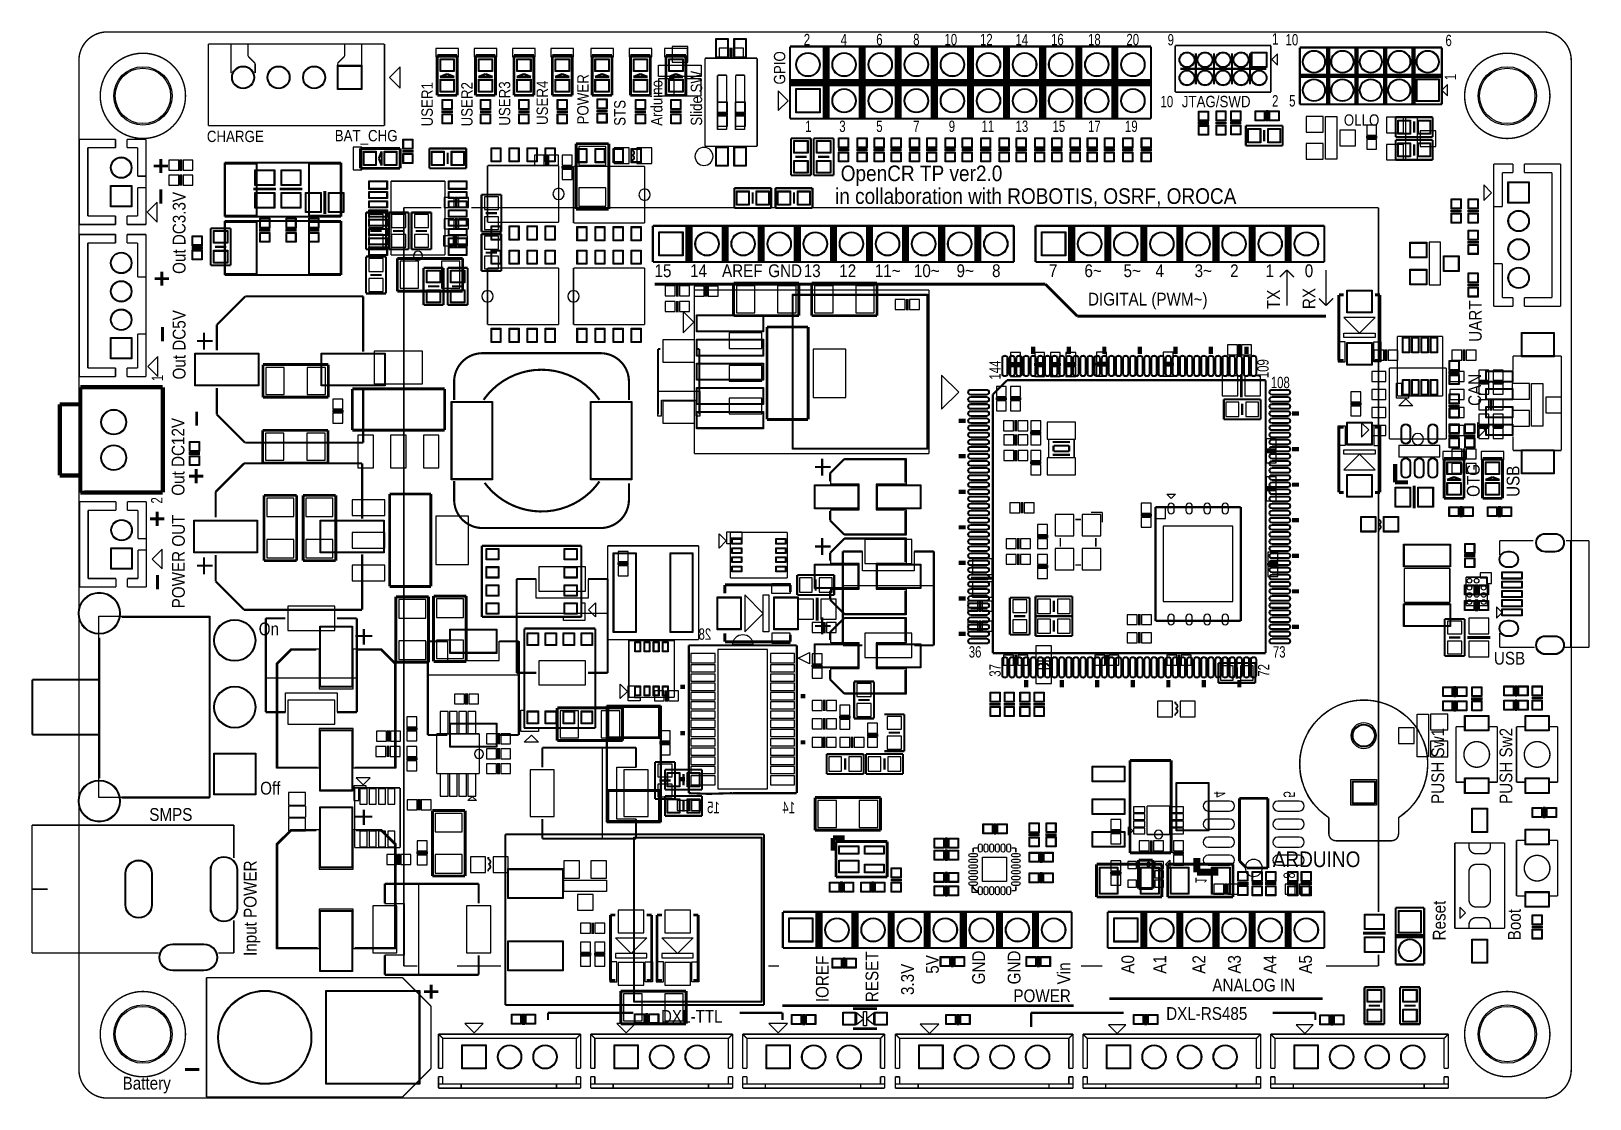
# Model space of a CAD drawing. Extents: x -3 to 106, y 0 to 75.
import ezdxf

# ---------------------------------------------------------------- set-up
doc = ezdxf.new("R2010")
doc.units = 0
for name, color, linetype in [('BG_OUTLINE', 254, 'CONTINUOUS'), ('PG_SILKSCREEN_BOTTOM', 6, 'CONTINUOUS'), ('PG_SILKSCREEN_TOP', 20, 'CONTINUOUS'), ('PIN_SOLDERMASK_BOTTOM', 40, 'CONTINUOUS'), ('PIN_SOLDERMASK_TOP', 80, 'CONTINUOUS'), ('PIN_TOP', 2, 'CONTINUOUS')]:
    doc.layers.add(name, color=color, linetype=linetype)

msp = doc.modelspace()

# ---------------------------------------------------------------- texts
at = {"layer": 'PG_SILKSCREEN_BOTTOM', "text_generation_flag": 2, "width": 0.75}
for s, p in [('28', (44.4899, 32.2412)), ('15', (45.0899, 20.0412)), ('14', (50.3899, 20.0412))]:
    msp.add_text(s, height=0.8, dxfattribs=at).set_placement(p)
for s, p in [('4', (79.8588, 21.1399)), ('5', (84.7588, 21.1399)), ('1', (78.5588, 15.0899)), ('8', (84.7588, 15.4399))]:
    msp.add_text(s, height=0.8, rotation=270, dxfattribs=at).set_placement(p)
at = {"layer": 'PG_SILKSCREEN_TOP'}
for s, height, width, p in [('2', 0.8, 0.75, (51, 74.06)), ('4', 0.8, 0.75, (53.6, 74.06)), ('6', 0.8, 0.75, (56.1, 74.06)), ('8', 0.8, 0.75, (58.7, 74.06)), ('10', 0.8, 0.75, (60.9, 74.06)), ('12', 0.8, 0.75, (63.4, 74.06)), ('14', 0.8, 0.75, (65.9, 74.06)), ('16', 0.8, 0.75, (68.4, 74.06)), ('18', 0.8, 0.75, (71, 74.06)), ('20', 0.8, 0.75, (73.7, 74.06)), ('9', 0.8, 0.75, (76.6, 74.05)), ('1', 0.8, 0.75, (83.95, 74.1)), ('10', 0.8, 0.75, (84.9, 74.05)), ('6', 0.8, 0.75, (96.15, 74)), ('10', 0.8, 0.75, (76.1, 69.7)), ('JTAG/SWD', 0.8, 0.875, (77.6, 69.7)), ('2', 0.8, 0.75, (83.95, 69.75)), ('5', 0.8, 0.75, (85.15, 69.75)), ('OLLO', 0.8, 0.875, (89, 68.4)), ('CHARGE', 0.8, 0.875, (9, 67.25)), ('BAT_CHG', 0.8, 0.875, (18, 67.3)), ('1', 0.8, 0.75, (51.1, 67.96)), ('3', 0.8, 0.75, (53.5, 67.96)), ('5', 0.8, 0.75, (56.1, 67.96)), ('7', 0.8, 0.75, (58.7, 67.96)), ('9', 0.8, 0.75, (61.2, 67.96)), ('11', 0.8, 0.75, (63.5, 67.96)), ('13', 0.8, 0.75, (65.9, 67.96)), ('15', 0.8, 0.75, (68.5, 67.96)), ('17', 0.8, 0.75, (71, 67.96)), ('19', 0.8, 0.75, (73.6, 67.96)), ('OpenCR TP ver2.0', 1.1, 0.909091, (53.6, 64.5)), ('in collaboration with ROBOTIS, OSRF, OROCA', 1.1, 0.909091, (53.2, 62.9)), ('15', 0.9, 0.888889, (40.5, 57.75)), ('14', 0.9, 0.888889, (43, 57.75)), ('AREF', 0.9, 0.888889, (45.25, 57.75)), ('GND', 0.9, 0.888889, (48.5, 57.75)), ('13', 0.9, 0.888889, (51, 57.75)), ('12', 0.9, 0.888889, (53.5, 57.75)), ('11~', 0.9, 0.888889, (56, 57.75)), ('10~', 0.9, 0.888889, (58.75, 57.75)), ('9~', 0.9, 0.888889, (61.75, 57.75)), ('8', 0.9, 0.888889, (64.25, 57.75)), ('7', 0.9, 0.888889, (68.25, 57.75)), ('6~', 0.9, 0.888889, (70.75, 57.75)), ('5~', 0.9, 0.888889, (73.5, 57.75)), ('4', 0.9, 0.888889, (75.75, 57.75)), ('3~', 0.9, 0.888889, (78.5, 57.75)), ('2', 0.9, 0.888889, (81, 57.75)), ('1', 0.9, 0.888889, (83.5, 57.75)), ('0', 0.9, 0.888889, (86.25, 57.75)), ('DIGITAL (PWM~)', 0.9, 0.888889, (71, 55.75)), ('108', 0.8, 0.75, (83.8588, 49.9399)), ('On', 0.9, 0.888889, (12.65, 32.55)), ('36', 0.8, 0.75, (62.6088, 30.9899)), ('73', 0.8, 0.75, (84.0088, 30.9899)), ('USB', 0.9, 0.888889, (99.5588, 30.4899)), ('Off', 0.9, 0.888889, (12.75, 21.35)), ('SMPS', 0.9, 0.888889, (4.95, 19.5)), ('ARDUINO', 1.1, 0.909091, (84, 16.25)), ('ANALOG IN', 0.9, 0.888889, (79.75, 7.5)), ('POWER', 0.9, 0.888889, (65.75, 6.75)), ('DXL-TTL', 0.9, 0.888889, (40.95, 5.3)), ('DXL-RS485', 0.9, 0.888889, (76.5, 5.5)), ('Battery', 0.9, 0.888889, (3.075, 0.6))]:
    msp.add_text(s, height=height, dxfattribs=dict(at, width=width)).set_placement(p)
for s, height, width, p in [('GPIO', 0.8, 0.875, (49.7, 71.3)), ('USER1', 0.8, 0.875, (24.9, 68.35)), ('USER2', 0.8, 0.875, (27.7, 68.35)), ('USER3', 0.8, 0.875, (30.35, 68.4)), ('USER4', 0.8, 0.875, (33, 68.45)), ('POWER', 0.8, 0.875, (35.8588, 68.4899)), ('Arduino', 0.8, 0.875, (41.0588, 68.3899)), ('Slide SW', 0.8, 0.875, (43.85, 68.4)), ('1', 0.8, 0.75, (96.9, 71.6)), ('STS', 0.8, 0.875, (38.4588, 68.3899)), ('Out DC3.3V', 0.9, 0.888889, (7.5, 57.975)), ('TX', 0.9, 0.888889, (84.5, 55.5)), ('RX', 0.9, 0.888889, (87, 55.5)), ('UART', 0.9, 0.888889, (98.7, 53.2)), ('Out DC5V', 0.9, 0.888889, (7.5, 50.55)), ('144', 0.8, 0.75, (64.8588, 50.5399)), ('109', 0.8, 0.75, (83.7088, 50.6399)), ('1', 0.8, 0.75, (5.925, 50.425)), ('CAN', 0.9, 0.888889, (98.6588, 48.6899)), ('Out DC12V', 0.9, 0.888889, (7.425, 42.375)), ('OTG', 0.9, 0.888889, (98.5588, 42.2899)), ('USB', 0.9, 0.888889, (101.3588, 42.2899)), ('2', 0.8, 0.75, (5.875, 41.825)), ('POWER OUT', 0.9, 0.888889, (7.45, 34.45)), ('37', 0.8, 0.75, (64.8588, 29.6399)), ('72', 0.8, 0.75, (83.7588, 29.6399)), ('PUSH Sw1', 0.9, 0.888889, (96.0588, 20.6899)), ('PUSH Sw2', 0.9, 0.888889, (100.8588, 20.6899)), ('Input POWER', 0.9, 0.888889, (12.5, 10)), ('Reset', 0.9, 0.888889, (96.1588, 11.0899)), ('Boot', 0.9, 0.888889, (101.45, 11.1)), ('IOREF', 0.9, 0.888889, (52.75, 6.75)), ('RESET', 0.9, 0.888889, (56.25, 6.75)), ('5V', 0.9, 0.888889, (60.5, 8.75)), ('GND', 0.9, 0.888889, (63.75, 8)), ('GND', 0.9, 0.888889, (66.25, 8)), ('A0', 0.9, 0.888889, (74.25, 8.75)), ('A1', 0.9, 0.888889, (76.5, 8.75)), ('A2', 0.9, 0.888889, (79.25, 8.75)), ('A3', 0.9, 0.888889, (81.75, 8.75)), ('A4', 0.9, 0.888889, (84.25, 8.75)), ('A5', 0.9, 0.888889, (86.75, 8.75)), ('3.3V', 0.9, 0.888889, (58.75, 7.25)), ('Vin', 0.9, 0.888889, (69.75, 8))]:
    msp.add_text(s, height=height, rotation=90, dxfattribs=dict(at, width=width)).set_placement(p)

# ---------------------------------------------------------------- linework, layer by layer
at = {"layer": 'BG_OUTLINE', "const_width": 0.1}
for points in [[(2, 75, 0.414214), (0, 73)], [(105, 73, 0.414214), (103, 75)], [(0, 2, 0.414214), (2, 0)], [(103, 0, 0.414214), (105, 2)]]:
    msp.add_lwpolyline(points, format="xyb", dxfattribs=at)
for points in [[(45, 75), (2, 75)], [(103, 75), (45, 75)], [(0, 73), (0, 2)], [(105, 2), (105, 73)], [(2, 0), (103, 0)]]:
    msp.add_lwpolyline(points, dxfattribs=at)
at = {"layer": 'PG_SILKSCREEN_BOTTOM'}
for points, const_width in [([(45.9, 73.1), (45.9, 73.9)], 0.2), ([(52.57, 73.97), (52.57, 68.89)], 0.5), ([(55.11, 73.97), (55.11, 68.89)], 0.5), ([(57.65, 73.97), (57.65, 68.89)], 0.5), ([(60.19, 73.97), (60.19, 68.89)], 0.5), ([(62.73, 73.97), (62.73, 68.89)], 0.5), ([(65.27, 73.97), (65.27, 68.89)], 0.5), ([(67.81, 73.97), (67.81, 68.89)], 0.5), ([(70.35, 73.97), (70.35, 68.89)], 0.5), ([(72.89, 73.97), (72.89, 68.89)], 0.5), ([(78.59, 73.5), (78.59, 71.3)], 0.15), ([(79.86, 73.5), (79.86, 71.3)], 0.15), ([(81.13, 73.5), (81.13, 71.3)], 0.15), ([(82.4, 73.5), (82.4, 71.3)], 0.15), ([(87.9, 73.9), (87.9, 69.9)], 0.3), ([(89.9, 73.9), (89.9, 69.9)], 0.3), ([(91.9, 73.9), (91.9, 69.9)], 0.3), ([(93.9, 73.9), (93.9, 69.9)], 0.3), ([(77.5, 72.4), (83.55, 72.4)], 0.15), ([(50.03, 71.43), (75.43, 71.43)], 0.5), ([(85.9, 71.9), (95.9, 71.9)], 0.3), ([(44.8755, 69.215), (45.6755, 69.215)], 0.2), ([(46.1455, 69.215), (46.9455, 69.215)], 0.2), ([(34.9815, 62.5335), (34.9815, 67.1335)], 0.2), ([(34.9815, 67.1335), (37.2815, 67.1335)], 0.2), ([(37.2815, 67.1335), (37.2815, 64.8335)], 0.2), ([(91.3588, 67.5899), (90.5588, 67.5899)], 0.2), ([(7.175, 65.225), (7.175, 66.025)], 0.2), ([(10.25, 62), (10.25, 65.8)], 0.15), ([(10.25, 65.8), (18.45, 65.8)], 0.15), ([(18.45, 65.8), (18.45, 62)], 0.15), ([(32.893, 65.5765), (32.893, 66.3765)], 0.2), ([(38.911, 65.969), (38.911, 65.819)], 0.125), ([(38.918, 66.668), (38.918, 66.819)], 0.125), ([(7.175, 64.175), (7.175, 64.975)], 0.2), ([(33.9535, 65.4685), (34.7535, 65.4685)], 0.2), ([(37.2815, 64.8335), (37.2815, 62.5335)], 0.2), ([(29.725, 63.55), (28.325, 63.55)], 0.152), ([(28.325, 63.55), (28.325, 60.95)], 0.152), ([(29.725, 61.25), (29.725, 63.55)], 0.152), ([(26.55, 63.4), (26.55, 62.6)], 0.2), ([(37.2815, 62.5335), (34.9815, 62.5335)], 0.2), ([(18.45, 62), (10.25, 62)], 0.15), ([(10.25, 57.9), (10.25, 61.7)], 0.15), ([(10.25, 61.7), (18.45, 61.7)], 0.15), ([(18.45, 61.7), (18.45, 57.9)], 0.15), ([(21.6, 62.3), (20.2, 62.3)], 0.152), ([(20.2, 62.3), (20.2, 59.7)], 0.152), ([(21.6, 60), (21.6, 62.3)], 0.152), ([(23.2, 62.3), (21.8, 62.3)], 0.152), ([(21.8, 62.3), (21.8, 59.7)], 0.152), ([(23.2, 60), (23.2, 62.3)], 0.152), ([(24.8, 62.3), (23.4, 62.3)], 0.152), ([(23.4, 62.3), (23.4, 59.7)], 0.152), ([(24.8, 60), (24.8, 62.3)], 0.152), ([(26.55, 61.9), (26.55, 61.1)], 0.2), ([(29.425, 62.25), (28.625, 62.25)], 0.152), ([(42.9248, 61.3599), (42.9248, 58.8199)], 0.5), ([(45.4648, 61.3599), (45.4648, 58.8199)], 0.5), ([(48.0048, 61.3599), (48.0048, 58.8199)], 0.5), ([(50.5448, 61.3599), (50.5448, 58.8199)], 0.5), ([(53.0848, 61.3599), (53.0848, 58.8199)], 0.5), ([(55.6248, 61.3599), (55.6248, 58.8199)], 0.5), ([(58.1648, 61.3599), (58.1648, 58.8199)], 0.5), ([(60.7048, 61.3599), (60.7048, 58.8199)], 0.5), ([(63.2448, 61.3599), (63.2448, 58.8199)], 0.5), ([(69.8488, 61.3599), (69.8488, 58.8199)], 0.5), ([(72.3888, 61.3599), (72.3888, 58.8199)], 0.5), ([(74.9288, 61.3599), (74.9288, 58.8199)], 0.5), ([(77.4688, 61.3599), (77.4688, 58.8199)], 0.5), ([(80.0088, 61.3599), (80.0088, 58.8199)], 0.5), ([(82.5488, 61.3599), (82.5488, 58.8199)], 0.5), ([(85.0888, 61.3599), (85.0888, 58.8199)], 0.5), ([(21.3, 61), (20.5, 61)], 0.152), ([(22.9, 61), (22.1, 61)], 0.152), ([(24.5, 61), (23.7, 61)], 0.152), ([(26.5, 60.7), (26.5, 59.9)], 0.2), ([(28.325, 60.95), (29.725, 60.95)], 0.152), ([(29.725, 60.775), (28.325, 60.775)], 0.152), ([(28.325, 60.775), (28.325, 60.475)], 0.152), ([(28.325, 60.475), (28.325, 58.175)], 0.152), ([(29.725, 60.95), (29.725, 61.25)], 0.152), ([(29.725, 58.175), (29.725, 60.775)], 0.152), ([(20.2, 59.7), (21.6, 59.7)], 0.152), ([(21.6, 59.2), (20.2, 59.2)], 0.152), ([(20.2, 59.2), (20.2, 56.6)], 0.152), ([(21.6, 59.7), (21.6, 60)], 0.152), ([(21.6, 56.9), (21.6, 59.2)], 0.152), ([(21.8, 59.7), (23.2, 59.7)], 0.152), ([(23.2, 59.7), (23.2, 60)], 0.152), ([(23.4, 59.7), (24.8, 59.7)], 0.152), ([(24.8, 59.7), (24.8, 60)], 0.152), ([(28.625, 59.475), (29.425, 59.475)], 0.152), ([(22.4015, 56.762), (22.4015, 59.062)], 0.2), ([(22.4015, 59.062), (24.7015, 59.062)], 0.2), ([(24.7015, 59.062), (27.0015, 59.062)], 0.2), ([(27.0015, 59.062), (27.0015, 56.762)], 0.2), ([(28.325, 58.175), (29.725, 58.175)], 0.152), ([(18.45, 57.9), (10.25, 57.9)], 0.15), ([(21.3, 57.9), (20.5, 57.9)], 0.152), ([(42.1, 56.3795), (42.1, 57.1795)], 0.2), ([(44.1325, 56.369), (44.1325, 57.169)], 0.2), ([(46.0588, 55.0399), (46.0588, 57.3399)], 0.2), ([(46.0588, 57.3399), (48.3588, 57.3399)], 0.2), ([(48.3588, 57.3399), (50.6588, 57.3399)], 0.2), ([(50.6588, 57.3399), (50.6588, 55.0399)], 0.2), ([(51.5588, 55.0399), (51.5588, 57.3399)], 0.2), ([(51.5588, 57.3399), (56.1588, 57.3399)], 0.2), ([(56.1588, 57.3399), (56.1588, 55.0399)], 0.2), ([(20.2, 56.6), (21.6, 56.6)], 0.152), ([(21.6, 56.6), (21.6, 56.9)], 0.152), ([(27.0015, 56.762), (22.4015, 56.762)], 0.2), ([(42.1, 56.0795), (42.1, 55.2795)], 0.2), ([(58.293, 55.4165), (58.293, 56.2165)], 0.2), ([(50.6588, 55.0399), (46.0588, 55.0399)], 0.2), ([(53.8588, 55.0399), (51.5588, 55.0399)], 0.2), ([(56.1588, 55.0399), (53.8588, 55.0399)], 0.2), ([(51.3088, 54.2399), (48.4088, 54.2399)], 0.2), ([(48.4088, 54.2399), (48.4088, 47.7399)], 0.2), ([(51.3088, 47.7399), (51.3088, 54.2399)], 0.2), ([(40.75, 48.1), (40.75, 52.7)], 0.15), ([(40.75, 52.7), (40.9, 52.7)], 0.15), ([(43.65, 52.7), (43.5, 52.7)], 0.15), ([(43.65, 48.1), (43.65, 52.7)], 0.15), ([(81.661, 53.0415), (81.661, 52.2415)], 0.2), ([(91.9601, 52.6588), (91.9601, 51.8588)], 0.2), ([(97.4601, 51.8588), (97.4601, 52.6588)], 0.2), ([(12.95, 49.3), (12.95, 51.6)], 0.2), ([(12.95, 51.6), (17.55, 51.6)], 0.2), ([(17.55, 51.6), (17.55, 49.3)], 0.2), ([(66.3, 51.6), (65.5, 51.6)], 0.2), ([(67.2, 51.6), (68, 51.6)], 0.2), ([(68.3, 51.6), (69.1, 51.6)], 0.2), ([(70.1865, 51.5985), (69.3865, 51.5985)], 0.2), ([(72.3455, 51.6255), (71.5455, 51.6255)], 0.2), ([(77.0445, 51.6255), (76.2445, 51.6255)], 0.2), ([(81.788, 50.9015), (81.788, 49.3015)], 0.2), ([(96.2101, 51.3588), (92.2101, 51.3588)], 0.1), ([(92.2101, 51.3588), (92.2101, 46.3588)], 0.1), ([(96.2101, 46.3588), (96.2101, 51.3588)], 0.1), ([(99.2601, 50.3588), (98.4601, 50.3588)], 0.2), ([(100.2601, 50.3588), (99.4601, 50.3588)], 0.2), ([(15.25, 49.3), (12.95, 49.3)], 0.2), ([(17.55, 49.3), (15.25, 49.3)], 0.2), ([(19.2338, 49.8899), (19.2338, 46.9899)], 0.2), ([(25.7338, 49.8899), (19.2338, 49.8899)], 0.2), ([(25.7338, 46.9899), (25.7338, 49.8899)], 0.2), ([(18.6245, 48.3235), (17.8245, 48.3235)], 0.2), ([(64.5, 49.2), (65.3, 49.2)], 0.2), ([(65.5, 49.2), (66.3, 49.2)], 0.2), ([(82.8515, 49.1505), (80.5515, 49.1505)], 0.1524), ([(80.5515, 49.1505), (80.5515, 47.7505)], 0.1524), ([(81.8515, 48.8505), (81.8515, 48.0505)], 0.1524), ([(83.1515, 49.1505), (82.8515, 49.1505)], 0.1524), ([(83.1515, 47.7505), (83.1515, 49.1505)], 0.1524), ([(89.4525, 48.8315), (90.2525, 48.8315)], 0.2), ([(99.3601, 48.3588), (99.3601, 49.1588)], 0.2), ([(48.4088, 47.7399), (51.3088, 47.7399)], 0.2), ([(65.913, 46.898), (65.913, 47.698)], 0.2), ([(80.5515, 47.7505), (83.1515, 47.7505)], 0.1524), ([(99.2601, 47.2588), (98.4601, 47.2588)], 0.2), ([(99.4601, 47.2588), (100.2601, 47.2588)], 0.2), ([(12.925, 44.675), (12.925, 46.975)], 0.2), ([(12.925, 46.975), (17.525, 46.975)], 0.2), ([(17.525, 46.975), (17.525, 44.675)], 0.2), ([(19.2338, 46.9899), (25.7338, 46.9899)], 0.2), ([(65.925, 45.9), (65.925, 46.7)], 0.2), ([(67.725, 46.8), (66.925, 46.8)], 0.2), ([(68.225, 46.3), (68.225, 45.1)], 0.1), ([(69.725, 46.15), (68.525, 46.15)], 0.15), ([(70.025, 46.3), (70.025, 45.1)], 0.1), ([(92.2101, 46.3588), (96.2101, 46.3588)], 0.1), ([(65.925, 44.8), (65.925, 45.6)], 0.2), ([(69.725, 45.25), (68.525, 45.25)], 0.15), ([(69.675, 45.9), (68.575, 45.9)], 0.15), ([(68.575, 45.9), (68.575, 45.5)], 0.15), ([(68.575, 45.5), (69.675, 45.5)], 0.15), ([(69.675, 45.5), (69.675, 45.9)], 0.15), ([(83.4835, 45.5295), (84.2835, 45.5295)], 0.2), ([(97.4601, 45.7088), (97.4601, 44.9088)], 0.2), ([(15.225, 44.675), (12.925, 44.675)], 0.2), ([(17.525, 44.675), (15.225, 44.675)], 0.2), ([(66.925, 44.7), (67.725, 44.7)], 0.2), ([(97.45, 44.7), (97.45, 43.9)], 0.2), ([(83.4835, 42.8625), (84.2835, 42.8625)], 0.2), ([(13.025, 37.8), (13.025, 42.4)], 0.2), ([(13.025, 42.4), (15.325, 42.4)], 0.2), ([(15.325, 42.4), (15.325, 40.1)], 0.2), ([(15.775, 37.8), (15.775, 42.4)], 0.2), ([(15.775, 42.4), (18.075, 42.4)], 0.2), ([(18.075, 42.4), (18.075, 40.1)], 0.2), ([(24.7649, 42.4912), (21.8649, 42.4912)], 0.2), ([(21.8649, 42.4912), (21.8649, 35.9912)], 0.2), ([(24.7649, 35.9912), (24.7649, 42.4912)], 0.2), ([(66.3575, 41.129), (66.3575, 41.929)], 0.2), ([(70.5, 40.7), (70.1, 40.7)], 0.1), ([(71.2, 41.2), (72, 41.2)], 0.1), ([(72, 41.2), (72, 40.5)], 0.1), ([(75.5, 41), (74.7, 41)], 0.2), ([(78.75, 41.5724), (75.75, 41.5724)], 0.15), ([(75.75, 41.5724), (75.75, 33.5724)], 0.15), ([(81.75, 41.5724), (78.75, 41.5724)], 0.15), ([(81.75, 33.5724), (81.75, 41.5724)], 0.15), ([(15.325, 40.1), (15.325, 37.8)], 0.2), ([(18.075, 40.1), (18.075, 37.8)], 0.2), ([(66.1, 38.6), (66.1, 39.4)], 0.2), ([(68.2, 39.5), (67.4, 39.5)], 0.2), ([(53.75, 35.15), (53.75, 38.45)], 0.15), ([(53.75, 38.45), (55.13, 38.45)], 0.15), ([(58.77, 38.45), (60.15, 38.45)], 0.15), ([(60.15, 38.45), (60.15, 31.85)], 0.15), ([(66.1, 37.5), (66.1, 38.3)], 0.2), ([(69.05, 39.4), (69.05, 39.1)], 0.1), ([(69.05, 39.1), (69.05, 38.8)], 0.1), ([(71.55, 38.8), (71.55, 39.4)], 0.1), ([(15.325, 37.8), (13.025, 37.8)], 0.2), ([(18.075, 37.8), (15.775, 37.8)], 0.2), ([(38.6905, 37.592), (37.8905, 37.592)], 0.2), ([(67.4, 37.4), (68.2, 37.4)], 0.2), ([(70.1, 37.5), (70.5, 37.5)], 0.1), ([(83.6, 37.55), (84.4, 37.55)], 0.2), ([(30.7995, 33.2105), (30.7995, 36.5105)], 0.15), ([(30.7995, 36.5105), (32.1795, 36.5105)], 0.15), ([(35.8195, 36.5105), (37.1995, 36.5105)], 0.15), ([(37.1995, 36.5105), (37.1995, 29.9105)], 0.15), ([(52.8399, 36.7937), (50.5399, 36.7937)], 0.152), ([(50.5399, 36.7937), (50.5399, 35.3937)], 0.152), ([(51.8399, 36.4937), (51.8399, 35.6937)], 0.152), ([(53.1399, 36.7937), (52.8399, 36.7937)], 0.152), ([(53.1399, 35.3937), (53.1399, 36.7937)], 0.152), ([(64.3635, 36.576), (62.7635, 36.576)], 0.2), ([(97.5888, 34.6449), (97.5888, 36.6449)], 0.1), ([(97.5888, 36.6449), (98.3388, 36.6449)], 0.1), ([(98.3388, 36.6449), (99.0888, 36.6449)], 0.1), ([(99.0888, 36.6449), (99.0888, 34.6449)], 0.1), ([(21.8649, 35.9912), (24.7649, 35.9912)], 0.2), ([(22.302, 30.6635), (22.302, 35.2635)], 0.2), ([(22.302, 35.2635), (24.602, 35.2635)], 0.2), ([(24.602, 35.2635), (24.602, 32.9635)], 0.2), ([(24.952, 30.7135), (24.952, 35.3135)], 0.2), ([(24.952, 35.3135), (27.252, 35.3135)], 0.2), ([(27.252, 35.3135), (27.252, 33.0135)], 0.2), ([(50.5399, 35.3937), (53.1399, 35.3937)], 0.152), ([(51.9399, 35.1937), (51.9399, 33.5937)], 0.2), ([(53.75, 31.85), (53.75, 35.15)], 0.15), ([(63.4, 35), (63.4, 34.2)], 0.2), ([(66.9, 35.2), (65.5, 35.2)], 0.152), ([(65.5, 35.2), (65.5, 32.6)], 0.152), ([(66.9, 32.9), (66.9, 35.2)], 0.152), ([(69.9, 35.3), (67.3, 35.3)], 0.1524), ([(67.3, 35.3), (67.3, 33.9)], 0.1524), ([(69.9, 33.9), (69.9, 35.3)], 0.1524), ([(68.6, 34.2), (68.6, 35)], 0.1524), ([(74.6125, 34.055), (74.6125, 33.255)], 0.2), ([(99.0888, 34.6449), (97.5888, 34.6449)], 0.1), ([(13.15, 27.15), (13.15, 33.75)], 0.15), ([(13.15, 33.75), (14.53, 33.75)], 0.15), ([(18.17, 33.75), (19.55, 33.75)], 0.15), ([(19.55, 33.75), (19.55, 30.45)], 0.15), ([(24.602, 32.9635), (24.602, 30.6635)], 0.2), ([(27.252, 33.0135), (27.252, 30.7135)], 0.2), ([(30.7995, 29.9105), (30.7995, 33.2105)], 0.15), ([(52.4399, 32.6937), (52.4399, 33.4937)], 0.2), ([(63.4, 33.6), (63.4, 32.8)], 0.2), ([(66.6, 33.9), (65.8, 33.9)], 0.152), ([(66.9, 32.6), (66.9, 32.9)], 0.152), ([(69.9, 33.9), (67.3, 33.9)], 0.1524), ([(67.3, 33.9), (67.3, 32.5)], 0.1524), ([(67.3, 33.9), (67.6, 33.9)], 0.1524), ([(67.6, 33.9), (69.9, 33.9)], 0.1524), ([(68.6, 32.8), (68.6, 33.6)], 0.1524), ([(69.9, 32.5), (69.9, 33.9)], 0.1524), ([(75.75, 33.5724), (81.75, 33.5724)], 0.15), ([(97.5, 33.7), (96.1, 33.7)], 0.152), ([(96.1, 33.7), (96.1, 31.1)], 0.152), ([(97.5, 31.4), (97.5, 33.7)], 0.152), ([(50.5099, 31.8512), (42.9099, 31.8512)], 0.15), ([(42.9099, 31.8512), (42.9099, 21.4512)], 0.15), ([(50.5099, 21.4512), (50.5099, 31.8512)], 0.15), ([(55.13, 31.85), (53.75, 31.85)], 0.15), ([(60.15, 31.85), (58.77, 31.85)], 0.15), ([(65.5, 32.6), (66.9, 32.6)], 0.152), ([(67.3, 32.5), (67.6, 32.5)], 0.1524), ([(67.6, 32.5), (69.9, 32.5)], 0.1524), ([(74.6125, 32.785), (74.6125, 31.985)], 0.2), ([(97.2, 32.4), (96.4, 32.4)], 0.152), ([(99.3, 32.4), (97.7, 32.4)], 0.2), ([(24.602, 30.6635), (22.302, 30.6635)], 0.2), ([(27.252, 30.7135), (24.952, 30.7135)], 0.2), ([(65.913, 31.1975), (65.913, 30.3975)], 0.2), ([(72.3265, 31.1975), (72.3265, 30.3975)], 0.2), ([(77.4065, 31.1975), (77.4065, 30.3975)], 0.2), ([(96.1, 31.1), (97.5, 31.1)], 0.152), ([(97.5, 31.1), (97.5, 31.4)], 0.152), ([(19.55, 30.45), (19.55, 27.15)], 0.15), ([(32.1795, 29.9105), (30.7995, 29.9105)], 0.15), ([(37.1995, 29.9105), (35.8195, 29.9105)], 0.15), ([(51.5399, 30.3912), (52.3399, 30.3912)], 0.2), ([(67.5075, 30.409), (67.3565, 30.409)], 0.125), ([(68.2065, 30.402), (68.3565, 30.402)], 0.125), ([(82.4705, 30.6085), (80.1705, 30.6085)], 0.1524), ([(80.1705, 30.6085), (80.1705, 29.2085)], 0.1524), ([(81.4705, 30.3085), (81.4705, 29.5085)], 0.1524), ([(82.7705, 30.6085), (82.4705, 30.6085)], 0.1524), ([(82.7705, 29.2085), (82.7705, 30.6085)], 0.1524), ([(27.275, 28.475), (27.275, 27.675)], 0.2), ([(41.3399, 28.6912), (41.3399, 27.8912)], 0.2), ([(42.6349, 28.9262), (42.3099, 28.9262)], 0.3), ([(55.945, 29.3035), (54.545, 29.3035)], 0.152), ([(54.545, 29.3035), (54.545, 26.7035)], 0.152), ([(55.945, 27.0035), (55.945, 29.3035)], 0.152), ([(80.1705, 29.2085), (82.7705, 29.2085)], 0.1524), ([(33.65, 25.15), (33.65, 27.45)], 0.2), ([(33.65, 27.45), (35.95, 27.45)], 0.2), ([(35.95, 27.45), (38.25, 27.45)], 0.2), ([(38.25, 27.45), (38.25, 25.15)], 0.2), ([(50.7849, 28.2762), (51.1099, 28.2762)], 0.3), ([(52.451, 27.2225), (52.451, 28.0225)], 0.2), ([(55.645, 28.0035), (54.845, 28.0035)], 0.152), ([(77.145, 27.7425), (77.145, 27.8935)], 0.125), ([(14.53, 27.15), (13.15, 27.15)], 0.15), ([(19.55, 27.15), (18.17, 27.15)], 0.15), ([(52.451, 26.7265), (52.451, 25.9265)], 0.2), ([(53.4899, 26.7912), (54.2899, 26.7912)], 0.2), ([(54.545, 26.7035), (55.945, 26.7035)], 0.152), ([(55.945, 26.7035), (55.945, 27.0035)], 0.152), ([(58.077, 27), (56.677, 27)], 0.152), ([(58.077, 24.7), (58.077, 27)], 0.152), ([(77.138, 27.0435), (77.138, 26.8935)], 0.125), ([(21.7805, 25.0635), (21.7805, 25.8635)], 0.2), ([(23.0315, 25.9715), (23.8315, 25.9715)], 0.2), ([(25.175, 25.625), (25.175, 22.825)], 0.1), ([(28.175, 25.625), (25.175, 25.625)], 0.1), ([(28.175, 22.825), (28.175, 25.625)], 0.1), ([(29.525, 25.675), (29.525, 24.875)], 0.2), ([(38.25, 25.15), (33.65, 25.15)], 0.2), ([(42.6349, 25.6762), (42.3099, 25.6762)], 0.3), ([(52.4399, 24.6262), (52.4399, 25.4262)], 0.2), ([(54.3899, 24.6262), (54.3899, 25.4262)], 0.2), ([(55.4399, 25.5262), (56.2399, 25.5262)], 0.2), ([(57.777, 25.7), (56.977, 25.7)], 0.152), ([(21.748, 23.987), (21.748, 24.787)], 0.2), ([(29.525, 24.625), (29.525, 23.825)], 0.2), ([(32.6, 23.27), (32.6, 24.65)], 0.15), ([(32.6, 24.65), (39.2, 24.65)], 0.15), ([(39.2, 24.65), (39.2, 23.27)], 0.15), ([(40.8399, 24.9912), (41.6399, 24.9912)], 0.2), ([(50.7849, 25.0262), (51.1099, 25.0262)], 0.3), ([(54.9115, 24.195), (52.6115, 24.195)], 0.152), ([(52.6115, 24.195), (52.6115, 22.795)], 0.152), ([(55.2115, 24.195), (54.9115, 24.195)], 0.152), ([(55.2115, 22.795), (55.2115, 24.195)], 0.152), ([(57.977, 24.2), (55.377, 24.2)], 0.152), ([(55.377, 24.2), (55.377, 22.8)], 0.152), ([(56.677, 24.4), (58.077, 24.4)], 0.152), ([(57.977, 22.8), (57.977, 24.2)], 0.152), ([(58.077, 24.4), (58.077, 24.7)], 0.152), ([(23.8315, 23.876), (23.0315, 23.876)], 0.2), ([(29.525, 23.575), (29.525, 22.775)], 0.2), ([(41.9399, 23.6412), (40.5399, 23.6412)], 0.152), ([(40.5399, 23.6412), (40.5399, 21.0412)], 0.15), ([(41.9399, 21.3412), (41.9399, 23.6412)], 0.152), ([(53.9115, 23.895), (53.9115, 23.095)], 0.152), ([(56.677, 23.1), (56.677, 23.9)], 0.152), ([(25.175, 22.825), (28.175, 22.825)], 0.1), ([(41.6399, 22.3412), (40.8399, 22.3412)], 0.152), ([(42.6349, 22.4262), (42.3099, 22.4262)], 0.3), ([(52.6115, 22.795), (55.2115, 22.795)], 0.152), ([(55.377, 22.8), (55.677, 22.8)], 0.152), ([(55.677, 22.8), (57.977, 22.8)], 0.152), ([(19.4, 17.625), (19.4, 21.825)], 0.1), ([(19.4, 21.825), (22.6, 21.825)], 0.1), ([(22.6, 21.825), (22.6, 19.475)], 0.1), ([(23.9395, 20.2375), (23.9395, 21.0375)], 0.2), ([(40.5399, 21.0412), (41.9399, 21.0412)], 0.152), ([(41.9399, 21.0412), (41.9399, 21.3412)], 0.152), ([(42.9099, 21.4512), (44.3099, 21.4012)], 0.15), ([(42.9399, 20.1912), (42.9399, 20.9912)], 0.2), ([(44.3099, 21.4012), (46.0099, 21.4512)], 0.15), ([(46.0099, 21.4512), (50.5099, 21.4512)], 0.15), ([(51.802, 18.843), (51.802, 21.143)], 0.2), ([(51.802, 21.143), (54.102, 21.143)], 0.2), ([(54.102, 21.143), (56.402, 21.143)], 0.2), ([(56.402, 21.143), (56.402, 18.843)], 0.2), ([(81.6588, 16.6899), (81.6588, 21.0899)], 0.2), ([(81.6588, 21.0899), (83.6588, 21.0899)], 0.2), ([(83.6588, 21.0899), (83.6588, 16.1899)], 0.2), ([(14.75, 19.75), (14.75, 20.55)], 0.1), ([(14.75, 20.55), (15.95, 20.55)], 0.1), ([(15.95, 19.75), (14.75, 19.75)], 0.1), ([(15.95, 20.55), (15.95, 20.15)], 0.1), ([(15.95, 20.15), (15.95, 19.75)], 0.1), ([(24.875, 17.925), (24.875, 20.225)], 0.2), ([(24.875, 20.225), (27.175, 20.225)], 0.2), ([(27.175, 20.225), (27.175, 15.625)], 0.2), ([(75.1588, 18.5399), (75.1588, 20.5399)], 0.1), ([(75.1588, 20.5399), (76.7588, 20.5399)], 0.1), ([(76.7588, 20.5399), (76.7588, 19.5399)], 0.1), ([(22.6, 19.475), (22.6, 17.625)], 0.1), ([(32.6, 18.25), (32.6, 19.63)], 0.15), ([(39.2, 19.63), (39.2, 18.25)], 0.15), ([(56.402, 18.843), (51.802, 18.843)], 0.2), ([(72.5588, 18.7399), (73.3588, 18.7399)], 0.2), ([(76.7588, 19.5399), (76.7588, 18.5399)], 0.1), ([(22.6, 17.625), (19.4, 17.625)], 0.1), ([(24.875, 15.625), (24.875, 17.925)], 0.2), ([(39.2, 18.25), (32.6, 18.25)], 0.15), ([(76.7588, 18.5399), (75.1588, 18.5399)], 0.1), ([(75.4588, 18.1399), (75.4588, 17.3399)], 0.2), ([(22.5088, 16.3899), (22.5088, 17.1899)], 0.2), ([(24.55, 17.25), (23.75, 17.25)], 0.2), ([(28.804, 16.799), (28.804, 16.95)], 0.125), ([(74.5588, 15.7399), (74.5588, 16.7399)], 0.2), ([(74.5588, 16.7399), (75.5588, 16.7399)], 0.2), ([(75.5588, 16.7399), (75.5588, 14.7399)], 0.2), ([(76.9588, 17.2399), (77.7588, 17.2399)], 0.2), ([(78.6588, 16.8899), (78.6588, 15.8899)], 0.5), ([(82.1588, 16.1899), (81.6588, 16.6899)], 0.2), ([(27.175, 15.625), (24.875, 15.625)], 0.2), ([(28.797, 16.1), (28.797, 15.95)], 0.125), ([(72.5588, 15.8399), (73.3588, 15.8399)], 0.2), ([(74.5588, 14.7399), (74.5588, 15.7399)], 0.2), ([(78.6588, 15.8899), (80.1588, 15.8899)], 0.5), ([(83.6588, 16.1899), (82.1588, 16.1899)], 0.2), ([(21.5285, 13.6945), (21.5285, 15.0745)], 0.15), ([(21.5285, 15.0745), (28.1285, 15.0745)], 0.15), ([(28.1285, 15.0745), (28.1285, 13.6945)], 0.15), ([(75.5588, 14.7399), (74.5588, 14.7399)], 0.2), ([(80.7, 14.3), (80.7, 15.1)], 0.2), ([(85.725, 14.3), (85.725, 15.1)], 0.2), ([(52.0688, 13.0999), (52.0688, 10.5599)], 0.5), ([(54.6088, 13.0999), (54.6088, 10.5599)], 0.5), ([(57.1488, 13.0999), (57.1488, 10.5599)], 0.5), ([(59.6888, 13.0999), (59.6888, 10.5599)], 0.5), ([(62.2288, 13.0999), (62.2288, 10.5599)], 0.5), ([(64.7688, 13.0999), (64.7688, 10.5599)], 0.5), ([(67.3088, 13.0999), (67.3088, 10.5599)], 0.5), ([(74.9288, 13.0999), (74.9288, 10.5599)], 0.5), ([(77.4688, 13.0999), (77.4688, 10.5599)], 0.5), ([(80.0088, 13.0999), (80.0088, 10.5599)], 0.5), ([(82.5488, 13.0999), (82.5488, 10.5599)], 0.5), ([(85.0888, 13.0999), (85.0888, 10.5599)], 0.5), ([(36.15, 11.55), (36.15, 12.35)], 0.2), ([(37.75, 12.875), (37.4, 12.875)], 0.2), ([(37.4, 12.875), (37.4, 8.275)], 0.2), ([(39.95, 12.875), (40.3, 12.875)], 0.2), ([(40.3, 12.875), (40.3, 8.275)], 0.2), ([(41.025, 12.875), (40.675, 12.875)], 0.2), ([(40.675, 12.875), (40.675, 8.275)], 0.2), ([(43.225, 12.875), (43.575, 12.875)], 0.2), ([(43.575, 12.875), (43.575, 8.275)], 0.2), ([(92.65, 11.4), (94.65, 11.4)], 0.3), ([(21.5285, 8.6745), (21.5285, 10.0545)], 0.15), ([(28.1285, 10.0545), (28.1285, 8.6745)], 0.15), ([(36.05, 10.125), (35.25, 10.125)], 0.2), ([(37.05, 10.125), (36.25, 10.125)], 0.2), ([(24.8285, 8.6745), (21.5285, 8.6745)], 0.15), ([(28.1285, 8.6745), (24.8285, 8.6745)], 0.15), ([(37.4, 8.275), (37.75, 8.275)], 0.2), ([(40.3, 8.275), (39.95, 8.275)], 0.2), ([(40.675, 8.275), (41.025, 8.275)], 0.2), ([(43.575, 8.275), (43.225, 8.275)], 0.2), ([(38.125, 5.225), (38.125, 7.525)], 0.2), ([(38.125, 7.525), (40.425, 7.525)], 0.2), ([(40.425, 7.525), (42.725, 7.525)], 0.2), ([(42.725, 7.525), (42.725, 5.225)], 0.2), ([(42.725, 5.225), (38.125, 5.225)], 0.2)]:
    msp.add_lwpolyline(points, dxfattribs=dict(at, const_width=const_width))
for points in [[(40.791, 71.858), (40.791, 72.658)], [(40.791, 72.658), (43.791, 72.658)], [(43.791, 72.658), (43.791, 71.858)], [(43.791, 71.858), (40.791, 71.858)], [(87.7038, 66.0399), (87.7038, 69.0399)], [(87.7038, 69.0399), (88.5038, 69.0399)], [(88.5038, 69.0399), (88.5038, 66.0399)], [(93.3538, 65.9899), (93.3538, 68.9899)], [(93.3538, 68.9899), (94.1538, 68.9899)], [(94.1538, 68.9899), (94.1538, 65.9899)], [(88.5038, 66.0399), (87.7038, 66.0399)], [(94.1538, 65.9899), (93.3538, 65.9899)], [(12.55, 62), (12.55, 65.8)], [(12.55, 65.8), (16.15, 65.8)], [(16.15, 65.8), (16.15, 62)], [(16.15, 62), (12.55, 62)], [(12.55, 57.9), (12.55, 61.7)], [(12.55, 61.7), (16.15, 61.7)], [(16.15, 61.7), (16.15, 57.9)], [(16.15, 57.9), (12.55, 57.9)], [(43.7, 49.7), (40.7, 49.7)], [(40.7, 49.7), (40.7, 48)], [(43.7, 48), (43.7, 49.7)], [(102.2051, 47.2588), (102.2051, 50.2588)], [(102.2051, 50.2588), (103.0051, 50.2588)], [(103.0051, 50.2588), (103.0051, 47.2588)], [(41, 48), (41, 49.1)], [(41, 49.1), (43.4, 49.1)], [(43.4, 49.1), (43.4, 48)], [(40.7, 48), (41, 48)], [(43.4, 48), (43.7, 48)], [(90.75, 47), (90.25, 47.5)], [(90.25, 47.5), (90.25, 46.5)], [(103.0051, 47.2588), (102.2051, 47.2588)], [(90.25, 46.5), (90.75, 47)], [(76.85, 42.1724), (76.55, 42.4724)], [(76.55, 42.4724), (77.15, 42.4724)], [(77.15, 42.4724), (76.85, 42.1724)], [(76.45, 41.5724), (75.75, 41.5724)], [(75.75, 41.5724), (75.75, 40.7724)], [(75.75, 40.7724), (76.45, 40.7724)], [(76.45, 40.7724), (76.45, 41.5724)], [(55.13, 38.45), (53.75, 38.45)], [(53.75, 38.45), (53.75, 36.06)], [(55.13, 37.1), (55.13, 38.45)], [(60.15, 38.45), (58.77, 38.45)], [(58.77, 38.45), (58.77, 37.1)], [(60.15, 36.06), (60.15, 38.45)], [(32.1795, 36.5105), (30.7995, 36.5105)], [(30.7995, 36.5105), (30.7995, 34.1205)], [(32.1795, 35.1605), (32.1795, 36.5105)], [(37.1995, 36.5105), (35.8195, 36.5105)], [(35.8195, 36.5105), (35.8195, 35.1605)], [(37.1995, 34.1205), (37.1995, 36.5105)], [(58.77, 37.1), (55.13, 37.1)], [(99.3888, 36.9449), (98.5888, 36.9449)], [(98.5888, 36.9449), (98.5888, 36.5949)], [(98.5888, 36.5949), (99.0388, 36.5949)], [(99.0388, 36.5949), (99.0388, 36.1949)], [(99.0388, 36.1949), (99.3888, 36.1949)], [(99.3888, 36.1949), (99.3888, 36.9449)], [(35.8195, 35.1605), (32.1795, 35.1605)], [(53.75, 36.06), (60.15, 36.06)], [(30.7995, 34.1205), (37.1995, 34.1205)], [(47.4169, 31.9012), (46.0029, 31.9012)], [(50.6099, 30.9512), (51.4099, 31.3512)], [(51.4099, 30.5512), (50.6099, 30.9512)], [(51.4099, 31.3512), (51.4099, 30.5512)], [(19.55, 29.54), (13.15, 29.54)], [(13.15, 29.54), (13.15, 27.15)], [(19.55, 27.15), (19.55, 29.54)], [(14.53, 27.15), (14.53, 28.5)], [(14.53, 28.5), (18.17, 28.5)], [(18.17, 28.5), (18.17, 27.15)], [(13.15, 27.15), (14.53, 27.15)], [(18.17, 27.15), (19.55, 27.15)], [(94.1565, 27), (94.9565, 27)], [(94.1565, 24), (94.1565, 27)], [(94.9565, 27), (94.9565, 24)], [(39.2, 24.65), (36.81, 24.65)], [(36.81, 24.65), (36.81, 18.25)], [(39.2, 23.27), (39.2, 24.65)], [(37.85, 19.63), (37.85, 23.27)], [(37.85, 23.27), (39.2, 23.27)], [(94.9565, 24), (94.1565, 24)], [(20.2, 21.975), (19.35, 21.975)], [(19.35, 21.975), (19.35, 20.925)], [(20.5, 22.525), (19.5, 22.525)], [(19.5, 22.525), (20, 22.025)], [(20, 22.025), (20.5, 22.525)], [(20.2, 21.825), (20.2, 21.975)], [(19.35, 20.925), (19.7, 20.925)], [(19.7, 20.925), (19.7, 21.825)], [(19.7, 21.825), (20.2, 21.825)], [(27.375, 20.925), (27.675, 21.225)], [(27.975, 20.925), (27.375, 20.925)], [(27.675, 21.225), (27.975, 20.925)], [(39.2, 19.63), (37.85, 19.63)], [(39.2, 18.25), (39.2, 19.63)], [(73.8588, 18.4899), (73.8588, 19.0899)], [(73.8588, 19.0899), (74.1588, 18.7899)], [(74.1588, 18.7899), (73.8588, 18.4899)], [(36.81, 18.25), (39.2, 18.25)], [(76.4588, 16.4399), (76.7588, 16.7399)], [(76.7588, 16.7399), (76.7588, 16.1399)], [(76.7588, 16.1399), (76.4588, 16.4399)], [(21.5285, 15.0745), (21.5285, 13.6945)], [(23.9185, 15.0745), (21.5285, 15.0745)], [(23.9185, 8.6745), (23.9185, 15.0745)], [(34.125, 14.53), (34.125, 15.33)], [(34.125, 15.33), (37.125, 15.33)], [(37.125, 14.53), (34.125, 14.53)], [(37.125, 15.33), (37.125, 14.53)], [(21.5285, 13.6945), (22.8785, 13.6945)], [(22.8785, 13.6945), (22.8785, 10.0545)], [(38.85, 10.175), (37.75, 11.275)], [(37.75, 11.275), (39.95, 11.275)], [(39.95, 11.275), (38.85, 10.175)], [(42.125, 10.175), (41.025, 11.275)], [(41.025, 11.275), (43.225, 11.275)], [(43.225, 11.275), (42.125, 10.175)], [(22.8785, 10.0545), (21.5285, 10.0545)], [(21.5285, 10.0545), (21.5285, 8.6745)], [(39.95, 10.175), (37.75, 10.175)], [(37.75, 10.175), (37.75, 9.875)], [(37.75, 9.875), (39.95, 9.875)], [(39.95, 9.875), (39.95, 10.175)], [(43.225, 10.175), (41.025, 10.175)], [(41.025, 10.175), (41.025, 9.875)], [(41.025, 9.875), (43.225, 9.875)], [(43.225, 9.875), (43.225, 10.175)], [(37.85, 9.575), (37.35, 9.575)], [(37.35, 9.575), (37.35, 8.175)], [(37.85, 8.175), (37.85, 9.575)], [(39.85, 9.575), (40.35, 9.575)], [(39.85, 8.175), (39.85, 9.575)], [(40.35, 9.575), (40.35, 8.175)], [(41.125, 9.575), (40.625, 9.575)], [(40.625, 9.575), (40.625, 8.175)], [(41.125, 8.175), (41.125, 9.575)], [(43.125, 9.575), (43.625, 9.575)], [(43.125, 8.175), (43.125, 9.575)], [(43.625, 9.575), (43.625, 8.175)], [(21.5285, 8.6745), (23.9185, 8.6745)], [(37.35, 8.175), (37.85, 8.175)], [(40.35, 8.175), (39.85, 8.175)], [(40.625, 8.175), (41.125, 8.175)], [(43.625, 8.175), (43.125, 8.175)]]:
    msp.add_lwpolyline(points, dxfattribs=at)
at = {"layer": 'PG_SILKSCREEN_BOTTOM', "const_width": 0.125}
for points in [[(39.014, 66.369, -0.166536), (38.911, 66.319)], [(39.014, 66.019, -0.166536), (38.911, 65.969)], [(39.014, 66.369, 0.609669), (38.918, 66.668)], [(38.918, 66.318, -0.609669), (39.014, 66.019)], [(67.8065, 30.505, 0.609669), (67.5075, 30.409)], [(67.8065, 30.505, -0.166536), (67.8565, 30.402)], [(67.8575, 30.409, -0.609669), (68.1565, 30.505)], [(68.1565, 30.505, -0.166536), (68.2065, 30.402)], [(77.241, 27.4435, -0.166536), (77.138, 27.3935)], [(77.241, 27.4435, 0.609669), (77.145, 27.7425)], [(77.145, 27.3925, -0.609669), (77.241, 27.0935)], [(77.241, 27.0935, -0.166536), (77.138, 27.0435)], [(28.9, 16.5, -0.166536), (28.797, 16.45)], [(28.9, 16.5, 0.609669), (28.804, 16.799)], [(28.804, 16.449, -0.609669), (28.9, 16.15)], [(28.9, 16.15, -0.166536), (28.797, 16.1)]]:
    msp.add_lwpolyline(points, format="xyb", dxfattribs=at)
at = {"layer": 'PG_SILKSCREEN_BOTTOM'}
for points in [[(94.6101, 46.3588, 1), (93.8101, 46.3588, 1)], [(28.458, 24.213, 1), (27.826, 24.213, 1)], [(76.2588, 18.5399, 1), (75.6588, 18.5399, 1)], [(75.3998, 16.4399, 1), (75.1178, 16.4399, 1)], [(83.2588, 16.1899, 1), (82.0588, 16.1899, 1)]]:
    msp.add_lwpolyline(points, format="xyb", close=True, dxfattribs=at)
msp.add_lwpolyline([(46.0029, 31.9012, -1), (47.4169, 31.9012)], format="xyb", dxfattribs=at)
at = {"layer": 'PG_SILKSCREEN_TOP'}
for points, const_width in [([(7.5, 70.5, 1), (1.5, 70.5, 1), (7.5, 70.5)], 0.1), ([(103.5, 70.5, 1), (97.5, 70.5, 1), (103.5, 70.5)], 0.1), ([(28.4, 52.4, 0.414214), (26.4, 50.4)], 0.15), ([(38.7, 50.4, 0.414214), (36.7, 52.4)], 0.15), ([(36.6278, 49.1195, 0.519086), (28.4722, 49.1195)], 0.15), ([(28.5433, 43.2821, 0.205998), (31.95, 41.3)], 0.15), ([(31.95, 41.3, 0.27628), (36.6278, 43.3805)], 0.15), ([(26.4, 42.1, 0.414214), (28.4, 40.1)], 0.15), ([(36.7, 40.1, 0.414214), (38.7, 42.1)], 0.15), ([(91.545, 40.645, 0.166536), (91.442, 40.695)], 0.125), ([(91.449, 40.346, 0.609669), (91.545, 40.645)], 0.125), ([(91.545, 40.295, 0.166536), (91.442, 40.345)], 0.125), ([(91.545, 40.295, -0.609669), (91.449, 39.996)], 0.125), ([(92.85, 19.7254, 1.681075), (85.9, 23.5)], 0.1), ([(99.25, 24.174, 1), (97.45, 24.174, 1), (99.25, 24.174)], 0.1), ([(103.5, 24.174, 1), (101.7, 24.174, 1), (103.5, 24.174)], 0.1), ([(85.9, 23.5, 0.254029), (87.95, 19.7254)], 0.1), ([(88.45, 18.1, -0.414214), (87.95, 18.6)], 0.1), ([(92.85, 18.6, -0.414214), (92.35, 18.1)], 0.1), ([(97.8088, 17.6899, 0.414214), (98.3088, 17.1899)], 0.1), ([(98.8088, 17.1899, 0.414214), (99.3088, 17.6899)], 0.1), ([(98.3088, 16.4399, 0.414214), (97.8088, 15.9399)], 0.1), ([(99.3088, 15.9399, 0.414214), (98.8088, 16.4399)], 0.1), ([(103.5, 16.174, 1), (101.7, 16.174, 1), (103.5, 16.174)], 0.1), ([(97.8088, 13.9399, 0.414214), (98.3088, 13.4399)], 0.1), ([(98.8088, 13.4399, 0.414214), (99.3088, 13.9399)], 0.1), ([(97.8088, 12.1899, -0.414214), (98.3088, 12.6899)], 0.1), ([(98.8088, 12.6899, -0.414214), (99.3088, 12.1899)], 0.1), ([(7.5, 4.5, 1), (1.5, 4.5, 1), (7.5, 4.5)], 0.1), ([(103.5, 4.5, 1), (97.5, 4.5, 1), (103.5, 4.5)], 0.1)]:
    msp.add_lwpolyline(points, format="xyb", dxfattribs=dict(at, const_width=const_width))
for points, const_width in [([(21.5, 74.15), (9.1, 74.15)], 0.1), ([(9.1, 74.15), (9.1, 68.4)], 0.1), ([(10.7, 74.1), (10.7, 72.1)], 0.1), ([(11.9, 73.3), (11.9, 74.1)], 0.1), ([(18.7, 73.3), (18.7, 74.1)], 0.1), ([(19.9, 74.1), (19.9, 72.1)], 0.1), ([(21.5, 68.4), (21.5, 74.15)], 0.1), ([(50.03, 68.89), (50.03, 73.97)], 0.15), ([(50.03, 73.97), (64, 73.97)], 0.15), ([(64, 73.97), (75.43, 73.97)], 0.15), ([(75.43, 73.97), (75.43, 68.89)], 0.15), ([(77.1354, 74.035), (83.8654, 74.035)], 0.12), ([(77.1354, 70.765), (77.1354, 74.035)], 0.12), ([(83.8654, 74.035), (83.8654, 70.765)], 0.12), ([(95.9, 73.9), (85.9, 73.9)], 0.15), ([(85.9, 73.9), (85.9, 69.9)], 0.15), ([(95.9, 71.9), (95.9, 73.9)], 0.15), ([(12.4, 72.8), (11.9, 73.3)], 0.1), ([(12.4, 72.1), (12.4, 72.8)], 0.1), ([(18.2, 72.8), (18.7, 73.3)], 0.1), ([(18.2, 72.1), (18.2, 72.8)], 0.1), ([(26.6088, 73.3399), (25.2088, 73.3399)], 0.2), ([(25.2088, 73.3399), (25.2088, 71.9399)], 0.2), ([(26.6088, 70.5399), (26.6088, 73.3399)], 0.2), ([(29.3088, 73.3399), (27.9088, 73.3399)], 0.2), ([(27.9088, 73.3399), (27.9088, 71.9399)], 0.2), ([(29.3088, 70.5399), (29.3088, 73.3399)], 0.2), ([(32.0088, 73.3399), (30.6088, 73.3399)], 0.2), ([(30.6088, 73.3399), (30.6088, 71.9399)], 0.2), ([(32.0088, 70.5399), (32.0088, 73.3399)], 0.2), ([(34.7088, 73.3399), (33.3088, 73.3399)], 0.2), ([(33.3088, 73.3399), (33.3088, 71.9399)], 0.2), ([(34.7088, 70.5399), (34.7088, 73.3399)], 0.2), ([(37.5088, 73.3399), (36.1088, 73.3399)], 0.2), ([(36.1088, 73.3399), (36.1088, 71.9399)], 0.2), ([(37.5088, 70.5399), (37.5088, 73.3399)], 0.2), ([(40.2088, 73.3399), (38.8088, 73.3399)], 0.2), ([(38.8088, 73.3399), (38.8088, 71.9399)], 0.2), ([(40.2088, 70.5399), (40.2088, 73.3399)], 0.2), ([(42.7088, 73.3399), (41.3088, 73.3399)], 0.2), ([(41.3088, 73.3399), (41.3088, 71.9399)], 0.2), ([(42.7088, 70.5399), (42.7088, 73.3399)], 0.2), ([(45.885, 73.1489), (44.05, 73.1489)], 0.1), ([(44.05, 73.1489), (44.05, 66.9489)], 0.1), ([(47.72, 73.1489), (45.885, 73.1489)], 0.1), ([(47.72, 66.9489), (47.72, 73.1489)], 0.1), ([(25.2088, 71.9399), (25.2088, 70.5399)], 0.2), ([(25.9088, 72.0399), (25.4088, 71.8399)], 0.15), ([(25.4088, 71.8399), (26.4088, 71.8399)], 0.15), ([(26.4088, 71.8399), (25.9088, 72.0399)], 0.15), ([(27.9088, 71.9399), (27.9088, 70.5399)], 0.2), ([(28.6088, 72.0399), (28.1088, 71.8399)], 0.15), ([(28.1088, 71.8399), (29.1088, 71.8399)], 0.15), ([(29.1088, 71.8399), (28.6088, 72.0399)], 0.15), ([(30.6088, 71.9399), (30.6088, 70.5399)], 0.2), ([(31.3088, 72.0399), (30.8088, 71.8399)], 0.15), ([(30.8088, 71.8399), (31.8088, 71.8399)], 0.15), ([(31.8088, 71.8399), (31.3088, 72.0399)], 0.15), ([(33.3088, 71.9399), (33.3088, 70.5399)], 0.2), ([(34.0088, 72.0399), (33.5088, 71.8399)], 0.15), ([(33.5088, 71.8399), (34.5088, 71.8399)], 0.15), ([(34.5088, 71.8399), (34.0088, 72.0399)], 0.15), ([(36.1088, 71.9399), (36.1088, 70.5399)], 0.2), ([(36.8088, 72.0399), (36.3088, 71.8399)], 0.15), ([(36.3088, 71.8399), (37.3088, 71.8399)], 0.15), ([(37.3088, 71.8399), (36.8088, 72.0399)], 0.15), ([(38.8088, 71.9399), (38.8088, 70.5399)], 0.2), ([(39.5088, 72.0399), (39.0088, 71.8399)], 0.15), ([(39.0088, 71.8399), (40.0088, 71.8399)], 0.15), ([(40.0088, 71.8399), (39.5088, 72.0399)], 0.15), ([(41.3088, 71.9399), (41.3088, 70.5399)], 0.2), ([(42.0088, 72.0399), (41.5088, 71.8399)], 0.15), ([(41.5088, 71.8399), (42.5088, 71.8399)], 0.15), ([(42.5088, 71.8399), (42.0088, 72.0399)], 0.15), ([(45.5675, 71.9539), (44.9325, 71.9539)], 0.1), ([(44.9325, 71.9539), (44.9325, 68.1439)], 0.1), ([(45.5675, 68.1439), (45.5675, 71.9539)], 0.1), ([(46.8375, 71.9539), (46.2025, 71.9539)], 0.1), ([(46.2025, 71.9539), (46.2025, 68.1439)], 0.1), ([(46.8375, 68.1439), (46.8375, 71.9539)], 0.1), ([(93.9, 69.9), (93.9, 71.9)], 0.15), ([(93.9, 71.9), (95.9, 71.9)], 0.15), ([(95.9, 69.9), (95.9, 71.9)], 0.15), ([(25.2088, 70.5399), (26.6088, 70.5399)], 0.2), ([(27.9088, 70.5399), (29.3088, 70.5399)], 0.2), ([(30.6088, 70.5399), (32.0088, 70.5399)], 0.2), ([(33.3088, 70.5399), (34.7088, 70.5399)], 0.2), ([(36.1088, 70.5399), (37.5088, 70.5399)], 0.2), ([(38.8088, 70.5399), (40.2088, 70.5399)], 0.2), ([(41.3088, 70.5399), (42.7088, 70.5399)], 0.2), ([(83.8654, 70.765), (77.1354, 70.765)], 0.12), ([(25.5088, 69.3899), (26.3088, 69.3899)], 0.2), ([(28.2088, 69.3899), (29.0088, 69.3899)], 0.2), ([(30.9088, 69.3899), (31.7088, 69.3899)], 0.2), ([(33.6088, 69.3899), (34.4088, 69.3899)], 0.2), ([(36.4088, 69.4399), (37.2088, 69.4399)], 0.2), ([(39.1088, 69.3899), (39.9088, 69.3899)], 0.2), ([(41.6, 69.3899), (42.4, 69.3899)], 0.2), ([(83.6, 69.5), (83.6, 68.7)], 0.2), ([(85.9, 69.9), (95.9, 69.9)], 0.15), ([(9.1, 68.4), (21.5, 68.4)], 0.1), ([(44.9325, 68.1439), (45.5675, 68.1439)], 0.1), ([(46.2025, 68.1439), (46.8375, 68.1439)], 0.1), ([(75.43, 68.89), (50.03, 68.89)], 0.15), ([(79.521, 68.58), (78.721, 68.58)], 0.2), ([(80.7588, 68.5899), (79.9588, 68.5899)], 0.2), ([(81, 68.6), (81.8, 68.6)], 0.2), ([(82.1, 67), (82.1, 68.4)], 0.1524), ([(82.1, 68.4), (82.4, 68.4)], 0.1524), ([(82.4, 68.4), (84.7, 68.4)], 0.1524), ([(83.4, 68.1), (83.4, 67.3)], 0.1524), ([(84.7, 68.4), (84.7, 67)], 0.1524), ([(92.65, 67.6), (92.65, 69)], 0.1524), ([(92.65, 69), (95.25, 69)], 0.1524), ([(93.95, 67.9), (93.95, 68.7)], 0.1524), ([(95.25, 69), (95.25, 67.6)], 0.1524), ([(2.575, 67.45), (0.025, 67.45)], 0.1), ([(0.025, 67.45), (0.025, 61.45)], 0.1), ([(0.625, 62.05), (0.625, 66.85)], 0.1), ([(0.625, 66.85), (2.575, 66.85)], 0.1), ([(2.575, 66.85), (2.575, 67.45)], 0.1), ([(4.725, 67.45), (3.375, 67.45)], 0.1), ([(3.375, 66.85), (3.375, 67.45)], 0.1), ([(3.375, 66.85), (4.125, 66.85)], 0.1), ([(4.125, 66.85), (4.125, 64.85)], 0.1), ([(4.725, 61.45), (4.725, 67.45)], 0.1), ([(22.6, 66.8), (19.8, 66.8)], 0.2), ([(19.8, 66.8), (19.8, 65.4)], 0.2), ([(22.6, 65.4), (22.6, 66.8)], 0.2), ([(44.05, 66.9489), (47.72, 66.9489)], 0.1), ([(50.1, 65.211), (50.1, 67.511)], 0.1524), ([(50.1, 67.511), (51.5, 67.511)], 0.1524), ([(51.5, 67.511), (51.5, 64.911)], 0.1524), ([(51.7, 65.211), (51.7, 67.511)], 0.1524), ([(51.7, 67.511), (53.1, 67.511)], 0.1524), ([(53.1, 67.511), (53.1, 64.911)], 0.1524), ([(84.7, 67), (82.1, 67)], 0.1524), ([(94.95, 67.6), (92.65, 67.6)], 0.1524), ([(92.65, 66), (92.65, 67.4)], 0.1524), ([(92.65, 67.4), (95.25, 67.4)], 0.1524), ([(93.95, 66.3), (93.95, 67.1)], 0.1524), ([(95.25, 67.6), (94.95, 67.6)], 0.1524), ([(95.25, 67.4), (95.25, 66)], 0.1524), ([(5.7588, 66.0649), (5.7588, 65.0649)], 0.2), ([(21.3, 66.6), (21.1, 66.1)], 0.15), ([(21.1, 66.1), (21.3, 65.6)], 0.15), ([(21.3, 65.6), (21.3, 66.6)], 0.15), ([(23.55, 66.6), (22.75, 66.6)], 0.2), ([(24.65, 65.4), (24.65, 66.8)], 0.152), ([(24.65, 66.8), (24.95, 66.8)], 0.152), ([(24.95, 66.8), (27.25, 66.8)], 0.152), ([(25.95, 66.5), (25.95, 65.7)], 0.152), ([(27.25, 66.8), (27.25, 65.4)], 0.152), ([(50.4, 66.211), (51.2, 66.211)], 0.1524), ([(52, 66.211), (52.8, 66.211)], 0.1524), ([(54.2, 66.7), (53.4, 66.7)], 0.2), ([(54.7, 66.7), (55.5, 66.7)], 0.2), ([(56.7, 66.7), (55.9, 66.7)], 0.2), ([(57.1, 66.7), (57.9, 66.7)], 0.2), ([(59.2, 66.7), (58.4, 66.7)], 0.2), ([(59.6, 66.7), (60.4, 66.7)], 0.2), ([(61.7, 66.7), (60.9, 66.7)], 0.2), ([(62.1, 66.7), (62.9, 66.7)], 0.2), ([(64.2, 66.7), (63.4, 66.7)], 0.2), ([(64.7, 66.7), (65.5, 66.7)], 0.2), ([(66.7, 66.7), (65.9, 66.7)], 0.2), ([(67.2, 66.7), (68, 66.7)], 0.2), ([(69.2, 66.7), (68.4, 66.7)], 0.2), ([(69.7, 66.7), (70.5, 66.7)], 0.2), ([(71.7, 66.7), (70.9, 66.7)], 0.2), ([(72.1, 66.7), (72.9, 66.7)], 0.2), ([(74.2, 66.7), (73.4, 66.7)], 0.2), ([(74.7, 66.7), (75.5, 66.7)], 0.2), ([(94.95, 66), (92.65, 66)], 0.1524), ([(95.25, 66), (94.95, 66)], 0.1524), ([(4.125, 64.85), (4.725, 64.85)], 0.1), ([(5.2588, 65.5649), (6.2588, 65.5649)], 0.2), ([(19.8, 65.4), (21.2, 65.4)], 0.2), ([(21.2, 65.4), (22.6, 65.4)], 0.2), ([(27.25, 65.4), (24.65, 65.4)], 0.152), ([(28.75, 61.6), (28.75, 65.6)], 0.1), ([(28.75, 65.6), (33.75, 65.6)], 0.1), ([(33.75, 65.6), (33.75, 61.6)], 0.1), ([(34.8, 61.55), (34.8, 65.55)], 0.1), ([(34.8, 65.55), (39.8, 65.55)], 0.1), ([(39.8, 65.55), (39.8, 61.55)], 0.1), ([(50.1, 64.911), (50.1, 65.211)], 0.1524), ([(51.5, 64.911), (50.1, 64.911)], 0.1524), ([(51.7, 64.911), (51.7, 65.211)], 0.1524), ([(53.1, 64.911), (51.7, 64.911)], 0.1524), ([(100.9, 65.7), (99.55, 65.7)], 0.1), ([(99.55, 65.7), (99.55, 63.7)], 0.1), ([(100.15, 65.1), (100.9, 65.1)], 0.1), ([(100.15, 62.7), (100.15, 65.1)], 0.1), ([(100.9, 65.1), (100.9, 65.7)], 0.1), ([(101.7, 65.1), (101.7, 65.7)], 0.1), ([(104.25, 65.7), (101.7, 65.7)], 0.1), ([(101.7, 65.1), (103.65, 65.1)], 0.1), ([(103.65, 65.1), (103.65, 56.3)], 0.1), ([(104.25, 55.7), (104.25, 65.7)], 0.1), ([(4.725, 64.05), (4.125, 64.05)], 0.1), ([(4.125, 64.05), (4.125, 62.05)], 0.1), ([(5.7588, 63.9149), (5.7588, 62.9149)], 0.2), ([(12.275, 63.95), (13.875, 63.95)], 0.2), ([(14.125, 63.95), (15.725, 63.95)], 0.2), ([(17.3, 63.8), (17.3, 62.2)], 0.2), ([(21.95, 59.3), (21.95, 64.5)], 0.1), ([(21.95, 64.5), (25.75, 64.5)], 0.1), ([(25.75, 64.5), (25.75, 59.3)], 0.1), ([(46.1101, 62.6088), (46.1101, 64.0088)], 0.152), ([(46.1101, 64.0088), (46.4101, 64.0088)], 0.152), ([(46.4101, 64.0088), (48.7101, 64.0088)], 0.152), ([(47.4101, 63.7088), (47.4101, 62.9088)], 0.152), ([(48.7101, 64.0088), (48.7101, 62.6088)], 0.152), ([(49.0101, 62.6088), (49.0101, 64.0088)], 0.1524), ([(49.0101, 64.0088), (49.3101, 64.0088)], 0.1524), ([(49.3101, 64.0088), (51.6101, 64.0088)], 0.1524), ([(50.3101, 63.7088), (50.3101, 62.9088)], 0.1524), ([(51.6101, 64.0088), (51.6101, 62.6088)], 0.1524), ([(99.55, 63.7), (99.55, 55.7)], 0.1), ([(25.5, 62.6299), (22.8588, 62.6299)], 0.1), ([(22.8588, 62.6299), (22.8588, 9.2899)], 0.1), ([(91.4388, 62.6299), (27.6, 62.6299)], 0.1), ([(48.7101, 62.6088), (46.1101, 62.6088)], 0.152), ([(51.6101, 62.6088), (49.0101, 62.6088)], 0.1524), ([(91.4388, 13.1), (91.4388, 62.6299)], 0.1), ([(99.55, 62.7), (100.15, 62.7)], 0.1), ([(0.025, 61.45), (2.575, 61.45)], 0.1), ([(2.575, 62.05), (0.625, 62.05)], 0.1), ([(2.575, 62.05), (2.575, 61.45)], 0.1), ([(4.125, 62.05), (3.375, 62.05)], 0.1), ([(3.375, 62.05), (3.375, 61.45)], 0.1), ([(3.375, 61.45), (4.725, 61.45)], 0.1), ([(33.75, 61.6), (28.75, 61.6)], 0.1), ([(39.8, 61.55), (34.8, 61.55)], 0.1), ([(40.3848, 58.8199), (40.3848, 61.3599)], 0.15), ([(40.3848, 61.3599), (44.1948, 61.3599)], 0.15), ([(44.1948, 61.3599), (65.7848, 61.3599)], 0.15), ([(65.7848, 61.3599), (65.7848, 58.8199)], 0.15), ([(67.3088, 58.8199), (67.3088, 61.3599)], 0.15), ([(67.3088, 61.3599), (71.1188, 61.3599)], 0.15), ([(71.1188, 61.3599), (87.6288, 61.3599)], 0.15), ([(87.6288, 61.3599), (87.6288, 58.8199)], 0.15), ([(97.3, 62.4), (96.5, 62.4)], 0.2), ([(98.5, 62.4), (97.7, 62.4)], 0.2), ([(2.575, 60.75), (0.025, 60.75)], 0.1), ([(0.025, 60.75), (0.025, 50.75)], 0.1), ([(2.575, 60.15), (2.575, 60.75)], 0.1), ([(4.725, 60.75), (3.375, 60.75)], 0.1), ([(3.375, 60.15), (3.375, 60.75)], 0.1), ([(4.725, 52.75), (4.725, 60.75)], 0.1), ([(9.275, 58.585), (9.275, 61.185)], 0.1524), ([(9.275, 61.185), (10.675, 61.185)], 0.1524), ([(10.675, 61.185), (10.675, 60.885)], 0.1524), ([(10.675, 60.885), (10.675, 58.585)], 0.1524), ([(12.675, 61.05), (13.475, 61.05)], 0.2), ([(14.525, 61.05), (15.325, 61.05)], 0.2), ([(16.125, 61.05), (16.925, 61.05)], 0.2), ([(0.625, 51.35), (0.625, 60.15)], 0.1), ([(0.625, 60.15), (2.575, 60.15)], 0.1), ([(3.375, 60.15), (4.125, 60.15)], 0.1), ([(4.125, 60.15), (4.125, 57.75)], 0.1), ([(7.925, 59.81), (8.725, 59.81)], 0.2), ([(10.375, 59.885), (9.575, 59.885)], 0.1524), ([(25.75, 59.3), (21.95, 59.3)], 0.1), ([(98.5, 60.2), (97.7, 60.2)], 0.2), ([(5.8338, 58.1399), (5.8338, 57.1399)], 0.2), ([(10.675, 58.585), (9.275, 58.585)], 0.1524), ([(24.25, 55.8), (24.25, 58.4)], 0.152), ([(24.25, 58.4), (25.65, 58.4)], 0.152), ([(25.65, 58.4), (25.65, 58.1)], 0.152), ([(25.65, 58.1), (25.65, 55.8)], 0.152), ([(25.95, 55.8), (25.95, 58.4)], 0.152), ([(25.95, 58.4), (27.35, 58.4)], 0.152), ([(27.35, 58.4), (27.35, 58.1)], 0.152), ([(27.35, 58.1), (27.35, 55.8)], 0.152), ([(28.75, 58.4), (33.75, 58.4)], 0.1), ([(28.75, 54.4), (28.75, 58.4)], 0.1), ([(33.75, 58.4), (33.75, 54.4)], 0.1), ([(34.8, 58.4), (39.8, 58.4)], 0.1), ([(34.8, 54.4), (34.8, 58.4)], 0.1), ([(39.8, 58.4), (39.8, 54.4)], 0.1), ([(65.7848, 58.8199), (40.3848, 58.8199)], 0.15), ([(87.6288, 58.8199), (67.3088, 58.8199)], 0.15), ([(85, 58.25), (84.5, 57.75)], 0.1), ([(85, 58.25), (85.5, 57.75)], 0.1), ([(85, 55.75), (85, 58.25)], 0.1), ([(87.75, 58.25), (87.75, 55.75)], 0.1), ([(100.15, 58.7), (99.55, 58.7)], 0.1), ([(100.15, 56.3), (100.15, 58.7)], 0.1), ([(4.125, 57.75), (4.725, 57.75)], 0.1), ([(5.3338, 57.6399), (6.3338, 57.6399)], 0.2), ([(25.35, 57.1), (24.55, 57.1)], 0.152), ([(27.05, 57.1), (26.25, 57.1)], 0.152), ([(68, 57.25), (40.5, 57.25)], 0.2), ([(70.25, 55), (68, 57.25)], 0.2), ([(97.7, 57.2), (98.5, 57.2)], 0.2), ([(11.7, 56.4), (9.7, 54.4)], 0.15), ([(20, 56.4), (11.7, 56.4)], 0.15), ([(20, 52.5), (20, 56.4)], 0.15), ([(59.8088, 56.8399), (43.3088, 56.8399)], 0.1), ([(43.3088, 56.8399), (43.3088, 45.3399)], 0.1), ([(59.8088, 51.3399), (59.8088, 56.8399)], 0.1), ([(87.75, 55.75), (87.25, 56.25)], 0.1), ([(87.75, 55.75), (88.25, 56.25)], 0.1), ([(89, 56.5), (88.65, 56.5)], 0.2), ([(88.65, 56.5), (88.65, 51.9)], 0.2), ([(91.2, 56.5), (91.55, 56.5)], 0.2), ([(91.55, 56.5), (91.55, 51.9)], 0.2), ([(100.9, 56.3), (100.15, 56.3)], 0.1), ([(100.9, 56.3), (100.9, 55.7)], 0.1), ([(101.7, 56.3), (101.7, 55.7)], 0.1), ([(103.65, 56.3), (101.7, 56.3)], 0.1), ([(25.65, 55.8), (24.25, 55.8)], 0.152), ([(27.35, 55.8), (25.95, 55.8)], 0.152), ([(87.75, 55), (70.25, 55)], 0.2), ([(99.55, 55.7), (100.9, 55.7)], 0.1), ([(101.7, 55.7), (104.25, 55.7)], 0.1), ([(4.725, 53.75), (4.125, 53.75)], 0.1), ([(4.125, 53.75), (4.125, 51.35)], 0.1), ([(5.8838, 54.2399), (5.8838, 53.2399)], 0.2), ([(8.8, 52.65), (8.8, 53.85)], 0.15), ([(9.7, 54.4), (9.7, 52.6)], 0.15), ([(33.75, 54.4), (28.75, 54.4)], 0.1), ([(39.8, 54.4), (34.8, 54.4)], 0.1), ([(4.725, 50.75), (4.725, 52.75)], 0.1), ([(8.3, 53.25), (9.4, 53.25)], 0.15), ([(67.15, 52.35), (67.15, 52.85)], 0.3), ([(69.65, 52.35), (69.65, 52.85)], 0.3), ([(72.15, 52.35), (72.15, 52.85)], 0.3), ([(74.65, 52.35), (74.65, 52.85)], 0.3), ([(77.15, 52.35), (77.15, 52.85)], 0.3), ([(79.65, 52.35), (79.65, 52.85)], 0.3), ([(82.15, 52.35), (82.15, 52.85)], 0.3), ([(95.9588, 53.5899), (92.7588, 53.5899)], 0.1), ([(92.7588, 53.5899), (92.7588, 49.3899)], 0.1), ([(95.9588, 51.7399), (95.9588, 53.5899)], 0.1), ([(36.7, 52.4), (28.4, 52.4)], 0.15), ([(88.65, 51.9), (89, 51.9)], 0.2), ([(91.55, 51.9), (91.2, 51.9)], 0.2), ([(95.9588, 49.3899), (95.9588, 51.7399)], 0.1), ([(100.8982, 52.207), (101.4482, 52.207)], 0.1), ([(100.8982, 51.182), (100.8982, 52.207)], 0.1), ([(103.8232, 52.207), (104.2982, 52.207)], 0.1), ([(104.2982, 52.207), (104.2982, 51.182)], 0.1), ([(0.025, 50.75), (2.575, 50.75)], 0.1), ([(2.575, 51.35), (0.625, 51.35)], 0.1), ([(2.575, 51.35), (2.575, 50.75)], 0.1), ([(4.125, 51.35), (3.375, 51.35)], 0.1), ([(3.375, 51.35), (3.375, 50.75)], 0.1), ([(3.375, 50.75), (4.725, 50.75)], 0.1), ([(26.4, 50.4), (26.4, 49.1)], 0.15), ([(38.7, 49.1), (38.7, 50.4)], 0.15), ([(59.8088, 45.3399), (59.8088, 51.3399)], 0.1), ([(65.3, 50.5), (64.3, 49.5)], 0.15), ([(83.5, 50.5), (65.3, 50.5)], 0.15), ([(83.5, 31.3), (83.5, 50.5)], 0.15), ([(96.3588, 51.0399), (97.1588, 51.0399)], 0.2), ([(104.2982, 46.557), (104.2982, 51.182)], 0.1), ([(5.9, 50), (0.1, 50)], 0.3), ([(0.1, 50), (0.1, 42.59)], 0.3), ([(5.9, 42.6), (5.9, 50)], 0.3), ([(9.7, 49.95), (9.7, 48.1)], 0.15), ([(20, 46.1), (20, 50)], 0.15), ([(64.3, 49.5), (64.3, 31.3)], 0.15), ([(92.7588, 49.3899), (95.9588, 49.3899)], 0.1), ([(0.05, 48.8), (-1.35, 48.8)], 0.3), ([(-1.35, 48.8), (-1.35, 43.8)], 0.3), ([(8.2838, 48.2899), (8.2838, 47.2899)], 0.2), ([(85.35, 48.15), (85.85, 48.15)], 0.3), ([(96.3588, 48.6899), (97.1588, 48.6899)], 0.2), ([(9.7, 48.1), (11.7, 46.1)], 0.15), ([(62.4, 47.65), (61.9, 47.65)], 0.3), ([(88.65, 42.6), (88.65, 47.2)], 0.2), ([(88.65, 47.2), (89, 47.2)], 0.2), ([(91.55, 47.2), (91.2, 47.2)], 0.2), ([(91.55, 42.6), (91.55, 47.2)], 0.2), ([(11.7, 46.1), (20, 46.1)], 0.15), ([(97.1588, 46.5899), (96.3588, 46.5899)], 0.2), ([(98.2588, 46.5899), (97.4588, 46.5899)], 0.2), ([(100.8982, 45.557), (100.8982, 46.557)], 0.1), ([(104.2982, 46.557), (104.2982, 45.557)], 0.1), ([(7.728, 45.339), (8.528, 45.339)], 0.2), ([(43.3088, 45.3399), (59.8088, 45.3399)], 0.1), ([(52.299, 43.791), (52.299, 44.991)], 0.15), ([(53.849, 44.941), (52.849, 43.941)], 0.15), ([(58.149, 44.941), (53.849, 44.941)], 0.15), ([(58.149, 43.291), (58.149, 44.941)], 0.15), ([(62.4, 45.15), (61.9, 45.15)], 0.3), ([(85.35, 45.65), (85.85, 45.65)], 0.3), ([(97.4588, 44.9899), (96.0588, 44.9899)], 0.2), ([(96.0588, 44.9899), (96.0588, 43.5899)], 0.2), ([(97.4588, 42.1899), (97.4588, 44.9899)], 0.2), ([(100.1588, 44.9899), (98.7588, 44.9899)], 0.2), ([(98.7588, 44.9899), (98.7588, 43.5899)], 0.2), ([(100.1588, 42.1899), (100.1588, 44.9899)], 0.2), ([(101.4482, 45.557), (100.8982, 45.557)], 0.1), ([(104.2982, 45.557), (103.7982, 45.557)], 0.1), ([(-1.35, 43.8), (0.05, 43.8)], 0.3), ([(8.25, 44.25), (8.25, 43.25)], 0.2), ([(11.625, 44.65), (9.625, 42.65)], 0.15), ([(19.925, 44.65), (11.625, 44.65)], 0.15), ([(19.925, 40.75), (19.925, 44.65)], 0.15), ([(51.799, 44.391), (52.899, 44.391)], 0.15), ([(52.849, 43.941), (52.849, 43.391)], 0.15), ([(92.6088, 43.3149), (92.6088, 44.6149)], 0.3), ([(7.75, 43.75), (8.75, 43.75)], 0.2), ([(26.4, 43.4), (26.4, 42.1)], 0.15), ([(38.7, 42.1), (38.7, 43.25)], 0.15), ([(62.4, 42.65), (61.9, 42.65)], 0.3), ([(85.35, 43.15), (85.85, 43.15)], 0.3), ([(93.5088, 43.3149), (92.6088, 43.3149)], 0.3), ([(93.9508, 43.0759), (93.9508, 41.4759)], 0.2), ([(96.0588, 43.5899), (96.0588, 42.1899)], 0.2), ([(96.7588, 43.6899), (96.2588, 43.4899)], 0.15), ([(96.2588, 43.4899), (97.2588, 43.4899)], 0.15), ([(97.2588, 43.4899), (96.7588, 43.6899)], 0.15), ([(98.7588, 43.5899), (98.7588, 42.1899)], 0.2), ([(99.4588, 43.6899), (98.9588, 43.4899)], 0.15), ([(98.9588, 43.4899), (99.9588, 43.4899)], 0.15), ([(99.9588, 43.4899), (99.4588, 43.6899)], 0.15), ([(0.1, 42.59), (5.9, 42.6)], 0.3), ([(2.6, 41.95), (0.05, 41.95)], 0.1), ([(0.05, 41.95), (0.05, 35.95)], 0.1), ([(2.6, 41.35), (2.6, 41.95)], 0.1), ([(4.75, 41.95), (3.4, 41.95)], 0.1), ([(3.4, 41.35), (3.4, 41.95)], 0.1), ([(4.75, 35.95), (4.75, 41.95)], 0.1), ([(9.625, 42.65), (9.625, 40.85)], 0.15), ([(89, 42.6), (88.65, 42.6)], 0.2), ([(91.2, 42.6), (91.55, 42.6)], 0.2), ([(96.0588, 42.1899), (97.4588, 42.1899)], 0.2), ([(97.25, 40.85), (97.25, 41.65)], 0.2), ([(98.7588, 42.1899), (100.1588, 42.1899)], 0.2), ([(99.95, 40.85), (99.95, 41.65)], 0.2), ([(0.65, 36.55), (0.65, 41.35)], 0.1), ([(0.65, 41.35), (2.6, 41.35)], 0.1), ([(3.4, 41.35), (4.15, 41.35)], 0.1), ([(4.15, 41.35), (4.15, 39.35)], 0.1), ([(5, 40.75), (6, 40.75)], 0.2), ([(5.5, 41.25), (5.5, 40.25)], 0.2), ([(52.849, 41.291), (52.849, 40.641)], 0.15), ([(52.849, 40.641), (53.849, 39.641)], 0.15), ([(58.149, 39.641), (58.149, 41.291)], 0.15), ([(85.35, 40.65), (85.85, 40.65)], 0.3), ([(91.442, 40.695), (91.442, 40.845)], 0.125), ([(28.4, 40.1), (32.55, 40.1)], 0.15), ([(32.55, 40.1), (36.7, 40.1)], 0.15), ([(49.8399, 39.7912), (45.8399, 39.7912)], 0.1), ([(45.8399, 39.7912), (45.8399, 36.5912)], 0.1), ([(49.8399, 36.5912), (49.8399, 39.7912)], 0.1), ([(53.849, 39.641), (58.149, 39.641)], 0.15), ([(62.4, 40.15), (61.9, 40.15)], 0.3), ([(91.449, 39.996), (91.449, 39.845)], 0.125), ([(4.15, 39.35), (4.75, 39.35)], 0.1), ([(4.75, 38.55), (4.15, 38.55)], 0.1), ([(4.15, 38.55), (4.15, 36.55)], 0.1), ([(31.85, 38.85), (28.35, 38.85)], 0.15), ([(28.35, 38.85), (28.35, 33.85)], 0.15), ([(35.35, 38.85), (31.85, 38.85)], 0.15), ([(35.35, 33.85), (35.35, 38.85)], 0.15), ([(40.4, 38.85), (37.2, 38.85)], 0.1), ([(37.2, 38.85), (37.2, 32.25)], 0.1), ([(43.6, 38.85), (40.4, 38.85)], 0.1), ([(43.6, 32.25), (43.6, 38.85)], 0.1), ([(51.799, 38.803), (52.899, 38.803)], 0.15), ([(52.299, 38.203), (52.299, 39.403)], 0.15), ([(53.849, 39.353), (52.849, 38.353)], 0.15), ([(52.849, 38.353), (52.849, 37.803)], 0.15), ([(58.149, 39.353), (53.849, 39.353)], 0.15), ([(58.149, 37.703), (58.149, 39.353)], 0.15), ([(100.3838, 39.2149), (99.9588, 39.2149)], 0.1), ([(99.9588, 39.2149), (99.9588, 38.2149)], 0.1), ([(100.3838, 39.2149), (102.3338, 39.2149)], 0.1), ([(104.6338, 39.2149), (104.9588, 39.2149)], 0.1), ([(104.9588, 39.2149), (104.9588, 35.4649)], 0.1), ([(104.9588, 39.2149), (106.2588, 39.2149)], 0.1), ([(106.2588, 39.2149), (106.2588, 31.7149)], 0.1), ([(8.3, 37.45), (9.4, 37.45)], 0.15), ([(8.8, 36.85), (8.8, 38.05)], 0.15), ([(9.625, 38.2), (9.625, 36.35)], 0.15), ([(19.925, 34.35), (19.925, 38.25)], 0.15), ([(62.4, 37.65), (61.9, 37.65)], 0.3), ([(85.35, 38.15), (85.85, 38.15)], 0.3), ([(96.4588, 37.2649), (93.2588, 37.2649)], 0.1), ([(93.2588, 37.2649), (93.2588, 34.8649)], 0.1), ([(96.4588, 36.0649), (96.4588, 37.2649)], 0.1), ([(97.4588, 38.1649), (98.2588, 38.1649)], 0.2), ([(2.6, 36.55), (0.65, 36.55)], 0.1), ([(2.6, 36.55), (2.6, 35.95)], 0.1), ([(4.15, 36.55), (3.4, 36.55)], 0.1), ([(3.4, 36.55), (3.4, 35.95)], 0.1), ([(5.5338, 36.7899), (5.5338, 35.7899)], 0.2), ([(9.625, 36.35), (11.625, 34.35)], 0.15), ([(45.452, 35.4995), (45.452, 36.0995)], 0.2), ([(45.452, 36.0995), (50.052, 36.0995)], 0.2), ([(45.8399, 36.5912), (48.0899, 36.5912)], 0.1), ([(48.0899, 36.5912), (49.8399, 36.5912)], 0.1), ([(50.052, 36.0995), (50.052, 35.5995)], 0.2), ([(98.3388, 35.3449), (98.3388, 36.1449)], 0.2), ([(0.05, 35.95), (2.6, 35.95)], 0.1), ([(3.4, 35.95), (4.75, 35.95)], 0.1), ([(52.849, 35.703), (52.849, 35.053)], 0.15), ([(52.849, 35.053), (53.849, 34.053)], 0.15), ([(58.149, 34.053), (58.149, 35.703)], 0.15), ([(62.4, 35.15), (61.9, 35.15)], 0.3), ([(85.35, 35.65), (85.85, 35.65)], 0.3), ([(96.4588, 34.8649), (96.4588, 36.0649)], 0.1), ([(98.3388, 34.2449), (98.3388, 35.0449)], 0.2), ([(104.9588, 35.4649), (104.9588, 31.7149)], 0.1), ([(11.625, 34.35), (19.925, 34.35)], 0.15), ([(53.849, 34.053), (58.149, 34.053)], 0.15), ([(93.2588, 34.8649), (96.4588, 34.8649)], 0.1), ([(9.2, 33.85), (3, 33.85)], 0.15), ([(9.2, 21.15), (9.2, 33.85)], 0.15), ([(20.05, 33), (20.05, 31.9)], 0.15), ([(28.35, 33.85), (35.35, 33.85)], 0.15), ([(36.3329, 33.0312), (31.3329, 33.0312)], 0.15), ([(31.3329, 33.0312), (31.3329, 26.0312)], 0.15), ([(36.3329, 29.5312), (36.3329, 33.0312)], 0.15), ([(51.799, 33.215), (52.899, 33.215)], 0.15), ([(52.299, 32.615), (52.299, 33.815)], 0.15), ([(53.849, 33.765), (52.849, 32.765)], 0.15), ([(58.149, 33.765), (53.849, 33.765)], 0.15), ([(58.149, 32.115), (58.149, 33.765)], 0.15), ([(85.35, 33.15), (85.85, 33.15)], 0.3), ([(1.435, 32.4), (1.435, 22.5)], 0.15), ([(19.45, 32.5), (20.65, 32.5)], 0.15), ([(25.9295, 32.1355), (24.5495, 32.1355)], 0.15), ([(24.5495, 32.1355), (24.5495, 25.5355)], 0.15), ([(30.9495, 32.1355), (29.5695, 32.1355)], 0.15), ([(30.9495, 28.8355), (30.9495, 32.1355)], 0.15), ([(37.2, 32.25), (43.6, 32.25)], 0.1), ([(41.8899, 32.1912), (38.6899, 32.1912)], 0.1), ([(38.6899, 32.1912), (38.6899, 28.1912)], 0.1), ([(41.8899, 30.4412), (41.8899, 32.1912)], 0.1), ([(45.452, 32.6995), (45.452, 32.0995)], 0.2), ([(45.452, 32.0995), (50.052, 32.0995)], 0.2), ([(50.052, 32.0995), (50.052, 32.5995)], 0.2), ([(52.849, 32.765), (52.849, 32.215)], 0.15), ([(62.4, 32.65), (61.9, 32.65)], 0.3), ([(99.9588, 31.7149), (99.9588, 32.7149)], 0.1), ([(14.95, 31.55), (13.95, 30.55)], 0.15), ([(16.7, 31.55), (14.95, 31.55)], 0.15), ([(21.25, 31.55), (19.5, 31.55)], 0.15), ([(22.25, 30.55), (21.25, 31.55)], 0.15), ([(64.3, 31.3), (83.5, 31.3)], 0.15), ([(100.3838, 31.7149), (99.9588, 31.7149)], 0.1), ([(102.4338, 31.7149), (100.3838, 31.7149)], 0.1), ([(104.9588, 31.7149), (104.5338, 31.7149)], 0.1), ([(106.2588, 31.7149), (104.9588, 31.7149)], 0.1), ([(13.95, 30.55), (13.95, 23.25)], 0.15), ([(22.25, 23.25), (22.25, 30.55)], 0.15), ([(41.8899, 28.1912), (41.8899, 30.4412)], 0.1), ([(52.849, 30.115), (52.849, 29.465)], 0.15), ([(58.149, 28.465), (58.149, 30.115)], 0.15), ([(1.435, 29.43), (-3.285, 29.43)], 0.15), ([(-3.285, 29.43), (-3.285, 27.5)], 0.15), ([(1.435, 27.5), (1.435, 29.43)], 0.15), ([(30.9495, 25.5355), (30.9495, 28.8355)], 0.15), ([(36.3329, 26.0312), (36.3329, 29.5312)], 0.15), ([(52.849, 29.465), (53.849, 28.465)], 0.15), ([(53.849, 28.465), (58.149, 28.465)], 0.15), ([(66.65, 29.4), (66.65, 28.9)], 0.3), ([(69.15, 29.4), (69.15, 28.9)], 0.3), ([(71.65, 29.4), (71.65, 28.9)], 0.3), ([(74.15, 29.4), (74.15, 28.9)], 0.3), ([(76.65, 29.4), (76.65, 28.9)], 0.3), ([(79.15, 29.4), (79.15, 28.9)], 0.3), ([(81.65, 29.4), (81.65, 28.9)], 0.3), ([(96.8088, 28.9899), (96.8088, 28.1899)], 0.2), ([(101.1088, 29.0399), (101.1088, 28.2399)], 0.2), ([(-3.285, 25.57), (-3.285, 27.5)], 0.15), ([(1.435, 27.5), (1.435, 25.57)], 0.15), ([(40.9399, 27.6007), (37.1399, 27.6007)], 0.15), ([(37.1399, 27.6007), (37.1399, 19.4007)], 0.15), ([(38.6899, 28.1912), (41.8899, 28.1912)], 0.1), ([(40.9399, 19.4007), (40.9399, 27.6007)], 0.15), ([(64.0635, 27.7), (64.8635, 27.7)], 0.2), ([(65.0635, 27.7), (65.8635, 27.7)], 0.2), ([(66.9635, 27.7), (66.1635, 27.7)], 0.2), ([(67.1635, 27.7), (67.9635, 27.7)], 0.2), ([(96.8088, 27.9899), (96.8088, 27.1899)], 0.2), ([(97.9588, 28.0899), (98.7588, 28.0899)], 0.2), ([(101.1088, 28.0399), (101.1088, 27.2399)], 0.2), ([(102.2088, 28.1399), (103.0088, 28.1399)], 0.2), ([(1.435, 25.57), (-3.285, 25.57)], 0.15), ([(24.5495, 25.5355), (25.9295, 25.5355)], 0.15), ([(29.5695, 25.5355), (30.9495, 25.5355)], 0.15), ([(31.3329, 26.0312), (36.3329, 26.0312)], 0.15), ([(97.45, 26.124), (96.9, 26.124)], 0.1), ([(96.9, 26.124), (96.9, 22.224)], 0.1), ([(99.8, 26.124), (99.25, 26.124)], 0.1), ([(99.8, 24.174), (99.8, 26.124)], 0.1), ([(101.7, 26.124), (101.15, 26.124)], 0.1), ([(101.15, 26.124), (101.15, 22.224)], 0.1), ([(104.05, 26.124), (103.5, 26.124)], 0.1), ([(104.05, 24.174), (104.05, 26.124)], 0.1), ([(99.8, 22.224), (99.8, 24.174)], 0.1), ([(104.05, 22.224), (104.05, 24.174)], 0.1), ([(13.95, 23.25), (16.8, 23.25)], 0.15), ([(19.4, 23.25), (22.25, 23.25)], 0.15), ([(41.2399, 21.7007), (41.2399, 23.1007)], 0.152), ([(41.2399, 23.1007), (41.5399, 23.1007)], 0.152), ([(41.5399, 23.1007), (43.8399, 23.1007)], 0.152), ([(43.8399, 23.1007), (43.8399, 21.7007)], 0.152), ([(73.95, 17.25), (73.95, 23.75)], 0.2), ([(73.95, 23.75), (76.85, 23.75)], 0.2), ([(76.85, 23.75), (76.85, 17.25)], 0.2), ([(42.5399, 22.8007), (42.5399, 22.0007)], 0.152), ([(96.9, 22.224), (97.45, 22.224)], 0.1), ([(99.25, 22.224), (99.8, 22.224)], 0.1), ([(101.15, 22.224), (101.7, 22.224)], 0.1), ([(103.5, 22.224), (104.05, 22.224)], 0.1), ([(3, 21.15), (9.2, 21.15)], 0.15), ([(43.8399, 21.7007), (41.2399, 21.7007)], 0.152), ([(41.2399, 19.8507), (41.2399, 21.2507)], 0.152), ([(41.2399, 21.2507), (41.5399, 21.2507)], 0.152), ([(41.5399, 21.2507), (43.8399, 21.2507)], 0.152), ([(42.5399, 20.9507), (42.5399, 20.1507)], 0.152), ([(43.8399, 21.2507), (43.8399, 19.8507)], 0.152), ([(19.45, 19.8), (20.65, 19.8)], 0.15), ([(20.05, 20.3), (20.05, 19.2)], 0.15), ([(43.8399, 19.8507), (41.2399, 19.8507)], 0.152), ([(87.95, 18.6), (87.95, 19.7254)], 0.1), ([(92.85, 19.7254), (92.85, 18.6)], 0.1), ([(103.1088, 20.4899), (103.1088, 19.6899)], 0.2), ([(0.1, 19.2), (-3.3, 19.2)], 0.1), ([(-3.3, 19.2), (-3.3, 10.2)], 0.1), ([(0, 10.2), (0, 19.2)], 0.1), ([(0, 19.2), (10.9, 19.2)], 0.1), ([(0, 10.2), (0, 19.2)], 0.1), ([(0, 19.2), (0.1, 19.2)], 0.1), ([(10.9, 19.2), (10.9, 16.9)], 0.1), ([(14.95, 18.85), (13.95, 17.85)], 0.15), ([(16.7, 18.85), (14.95, 18.85)], 0.15), ([(21.25, 18.85), (19.5, 18.85)], 0.15), ([(22.25, 17.85), (21.25, 18.85)], 0.15), ([(37.1399, 19.4007), (40.9399, 19.4007)], 0.15), ([(64.4588, 18.5399), (64.4588, 19.3399)], 0.2), ([(13.95, 17.85), (13.95, 10.55)], 0.15), ([(22.25, 10.55), (22.25, 17.85)], 0.15), ([(48.2, 18.55), (30, 18.55)], 0.15), ([(30, 18.55), (30, 6.55)], 0.15), ([(48.2, 13.45), (48.2, 18.55)], 0.15), ([(53.0689, 17.3987), (53.0689, 18.2987)], 0.35), ([(53.0689, 18.2987), (53.8689, 18.2987)], 0.35), ([(53.2689, 15.5487), (53.2689, 18.0487)], 0.2), ([(53.2689, 18.0487), (56.8689, 18.0487)], 0.2), ([(56.8689, 18.0487), (56.8689, 15.5487)], 0.2), ([(61.0338, 18.3399), (61.0338, 17.5399)], 0.2), ([(61.0338, 17.4899), (61.0338, 16.6899)], 0.2), ([(63.3213, 17.5899), (62.9213, 17.5899)], 0.1), ([(62.9213, 17.5899), (62.9213, 17.2899)], 0.1), ([(65.9213, 17.5899), (65.6213, 17.5899)], 0.1), ([(65.9213, 17.2899), (65.9213, 17.5899)], 0.1), ([(67.6088, 18.5149), (66.8088, 18.5149)], 0.2), ([(68.8, 18.525), (68, 18.525)], 0.2), ([(92.35, 18.1), (88.45, 18.1)], 0.1), ([(100.3088, 17.9399), (96.8088, 17.9399)], 0.1), ([(96.8088, 17.9399), (96.8088, 14.9399)], 0.1), ([(97.8088, 17.9399), (97.8088, 17.6899)], 0.1), ([(99.3088, 17.6899), (99.3088, 17.9399)], 0.1), ([(100.3088, 11.9399), (100.3088, 17.9399)], 0.1), ([(101.7, 18.124), (101.15, 18.124)], 0.1), ([(101.15, 18.124), (101.15, 14.224)], 0.1), ([(104.05, 18.124), (103.5, 18.124)], 0.1), ([(104.05, 16.174), (104.05, 18.124)], 0.1), ([(67.7088, 17.3399), (67.7088, 16.5399)], 0.2), ([(76.2, 16.45), (71.6, 16.45)], 0.2), ([(71.6, 16.45), (71.6, 14.15)], 0.2), ([(76.85, 17.25), (73.95, 17.25)], 0.2), ([(76.2, 14.15), (76.2, 16.45)], 0.2), ([(78.9, 16.45), (76.6, 16.45)], 0.2), ([(76.6, 16.45), (76.6, 14.15)], 0.2), ([(81.2, 16.45), (78.9, 16.45)], 0.2), ([(81.2, 14.15), (81.2, 16.45)], 0.2), ([(98.3088, 17.1899), (98.8088, 17.1899)], 0.1), ([(98.8088, 16.4399), (98.3088, 16.4399)], 0.1), ([(56.8689, 15.5487), (53.2689, 15.5487)], 0.2), ([(57.9088, 15.3399), (57.1088, 15.3399)], 0.2), ([(61.0338, 15.9264), (61.0338, 15.1264)], 0.2), ([(67.7, 15.9), (67.7, 15.1)], 0.2), ([(97.8088, 15.9399), (97.8088, 14.9399)], 0.1), ([(99.3088, 13.9399), (99.3088, 15.9399)], 0.1), ([(104.05, 14.224), (104.05, 16.174)], 0.1), ([(-2.198, 14.7), (-3.3, 14.7)], 0.1), ([(53.6588, 15.2399), (53.6588, 14.4399)], 0.2), ([(55.8588, 14.4399), (55.8588, 15.2399)], 0.2), ([(61.0338, 14.9764), (61.0338, 14.1764)], 0.2), ([(62.9213, 14.8899), (62.9213, 14.7899)], 0.1), ([(62.9213, 14.7899), (63.1213, 14.5899)], 0.1), ([(63.1213, 14.5899), (63.2213, 14.5899)], 0.1), ([(65.6213, 14.5899), (65.9213, 14.5899)], 0.1), ([(65.9213, 14.5899), (65.9213, 14.8899)], 0.1), ([(82.3, 15.1), (81.5, 15.1)], 0.2), ([(83.3088, 15.0899), (82.5088, 15.0899)], 0.2), ([(84.2588, 15.0899), (83.4588, 15.0899)], 0.2), ([(85.8088, 15.0899), (85.0088, 15.0899)], 0.2), ([(86.7588, 15.0899), (85.9588, 15.0899)], 0.2), ([(96.8088, 14.9399), (96.8088, 11.9399)], 0.1), ([(97.8088, 14.9399), (97.8088, 13.9399)], 0.1), ([(101.15, 14.224), (101.7, 14.224)], 0.1), ([(103.5, 14.224), (104.05, 14.224)], 0.1), ([(48.2, 6.55), (48.2, 13.45)], 0.15), ([(49.5288, 10.5599), (49.5288, 13.0999)], 0.15), ([(49.5288, 13.0999), (53.3388, 13.0999)], 0.15), ([(53.3388, 13.0999), (69.8488, 13.0999)], 0.15), ([(69.8488, 13.0999), (69.8488, 10.5599)], 0.15), ([(71.6, 14.15), (73.9, 14.15)], 0.2), ([(72.3888, 10.5599), (72.3888, 13.0999)], 0.15), ([(72.3888, 13.0999), (76.1988, 13.0999)], 0.15), ([(73.9, 14.15), (76.2, 14.15)], 0.2), ([(76.1988, 13.0999), (87.6288, 13.0999)], 0.15), ([(76.6, 14.15), (81.2, 14.15)], 0.2), ([(87.6288, 13.0999), (87.6288, 10.5599)], 0.15), ([(92.65, 13.4), (92.65, 9.4)], 0.15), ([(94.65, 13.4), (92.65, 13.4)], 0.15), ([(92.65, 11.4), (92.65, 13.4)], 0.15), ([(94.65, 9.4), (94.65, 13.4)], 0.15), ([(98.3088, 13.4399), (98.8088, 13.4399)], 0.1), ([(10.9, 10.2), (10.9, 12.5)], 0.1), ([(97.8088, 11.9399), (97.8088, 12.1899)], 0.1), ([(98.3088, 12.6899), (98.8088, 12.6899)], 0.1), ([(99.3088, 12.1899), (99.3088, 11.9399)], 0.1), ([(102.2088, 12.0399), (103.0088, 12.0399)], 0.2), ([(91.95, 11.6), (90.35, 11.6)], 0.2), ([(94.65, 11.4), (92.65, 11.4)], 0.15), ([(96.8088, 11.9399), (100.3088, 11.9399)], 0.1), ([(-3.3, 10.2), (0.1, 10.2)], 0.1), ([(0.1, 10.2), (0, 10.2)], 0.1), ([(5.6, 10.2), (0, 10.2)], 0.1), ([(9.8, 10.2), (10.9, 10.2)], 0.1), ([(13.95, 10.55), (16.8, 10.55)], 0.15), ([(19.4, 10.55), (22.25, 10.55)], 0.15), ([(69.8488, 10.5599), (49.5288, 10.5599)], 0.15), ([(53.8388, 9.9), (53.8388, 9.1)], 0.2), ([(61.4588, 10), (61.4588, 9.2)], 0.2), ([(67.5, 9.2), (67.5, 10)], 0.2), ([(87.6288, 10.5599), (72.3888, 10.5599)], 0.15), ([(91.4388, 9.2899), (91.4388, 10.1)], 0.1), ([(22.8588, 9.2899), (23.8, 9.2899)], 0.1), ([(26.6, 9.2899), (29.7, 9.2899)], 0.1), ([(48.5, 9.2899), (49.25, 9.2899)], 0.1), ([(70.5, 9.2899), (72, 9.2899)], 0.1), ([(87.75, 9.2899), (91.4388, 9.2899)], 0.1), ([(92.65, 9.4), (94.65, 9.4)], 0.15), ([(22.775, 8.475), (8.975, 8.475)], 0.1), ([(8.975, 8.475), (8.975, 0.075)], 0.1), ([(24.775, 6.475), (22.775, 8.475)], 0.1), ([(24.7838, 7.9899), (24.7838, 6.9899)], 0.2), ([(90.45, 5.5), (90.45, 7.8)], 0.152), ([(90.45, 7.8), (91.85, 7.8)], 0.152), ([(91.85, 7.8), (91.85, 5.2)], 0.152), ([(92.95, 5.5), (92.95, 7.8)], 0.152), ([(92.95, 7.8), (94.35, 7.8)], 0.152), ([(94.35, 7.8), (94.35, 5.2)], 0.152), ([(25.2838, 7.4899), (24.2838, 7.4899)], 0.2), ([(30, 6.55), (48.2, 6.55)], 0.15), ([(49.5, 6.5), (70, 6.5)], 0.2), ([(72.5, 7), (87.5, 7)], 0.2), ([(24.775, 2.075), (24.775, 6.475)], 0.1), ([(31.275, 5.95), (31.275, 5.15)], 0.2), ([(39, 6), (33, 6)], 0.15), ([(33, 6), (33, 5.5)], 0.15), ([(39.9415, 5.188), (39.9415, 5.988)], 0.2), ([(46.5, 6), (49.5, 6)], 0.15), ([(49.5, 6), (49.5, 5.5)], 0.15), ([(50.9905, 5.1245), (50.9905, 5.9245)], 0.2), ([(54.4585, 6.288), (56.1585, 6.288)], 0.2), ([(61.849, 5.1245), (61.849, 5.9245)], 0.2), ([(73.5, 6), (67, 6)], 0.15), ([(67, 6), (67, 5)], 0.15), ([(75.057, 5.1245), (75.057, 5.9245)], 0.2), ([(84, 6), (87, 6)], 0.15), ([(87, 6), (87, 5.5)], 0.15), ([(88.15, 5.1), (88.15, 5.9)], 0.2), ([(90.45, 5.2), (90.45, 5.5)], 0.152), ([(90.75, 6.5), (91.55, 6.5)], 0.152), ([(92.95, 5.2), (92.95, 5.5)], 0.152), ([(93.25, 6.5), (94.05, 6.5)], 0.152), ([(25.3, 4.5), (25.6, 4.2)], 0.1), ([(25.3, 2.1), (25.3, 4.5)], 0.1), ([(25.3, 4.5), (35.3, 4.5)], 0.1), ([(35, 4.2), (35.3, 4.5)], 0.1), ([(35.3, 4.5), (35.3, 2.1)], 0.1), ([(36, 4.5), (36.3, 4.2)], 0.1), ([(36, 2.1), (36, 4.5)], 0.1), ([(36, 4.5), (46, 4.5)], 0.1), ([(45.7, 4.2), (46, 4.5)], 0.1), ([(46, 4.5), (46, 2.1)], 0.1), ([(46.7, 4.5), (47, 4.2)], 0.1), ([(46.7, 2.1), (46.7, 4.5)], 0.1), ([(46.7, 4.5), (56.7, 4.5)], 0.1), ([(54.4585, 4.888), (56.1585, 4.888)], 0.2), ([(56.4, 4.2), (56.7, 4.5)], 0.1), ([(56.7, 4.5), (56.7, 2.1)], 0.1), ([(57.4501, 4.4986), (57.7501, 4.1986)], 0.1), ([(57.4501, 2.0986), (57.4501, 4.4986)], 0.1), ([(57.4501, 4.4986), (69.9501, 4.4986)], 0.1), ([(69.6501, 4.1986), (69.9501, 4.4986)], 0.1), ([(69.9501, 4.4986), (69.9501, 2.0986)], 0.1), ([(70.6501, 4.4986), (70.9501, 4.1986)], 0.1), ([(70.6501, 2.0986), (70.6501, 4.4986)], 0.1), ([(70.6501, 4.4986), (83.1501, 4.4986)], 0.1), ([(82.8501, 4.1986), (83.1501, 4.4986)], 0.1), ([(83.1501, 4.4986), (83.1501, 2.0986)], 0.1), ([(83.8501, 4.4986), (84.1501, 4.1986)], 0.1), ([(83.8501, 2.0986), (83.8501, 4.4986)], 0.1), ([(83.8501, 4.4986), (96.3501, 4.4986)], 0.1), ([(91.85, 5.2), (90.45, 5.2)], 0.152), ([(94.35, 5.2), (92.95, 5.2)], 0.152), ([(96.0501, 4.1986), (96.3501, 4.4986)], 0.1), ([(96.3501, 4.4986), (96.3501, 2.0986)], 0.1), ([(25.6, 4.2), (35, 4.2)], 0.1), ([(25.6, 4.2), (25.6, 2.1)], 0.1), ([(35, 4.2), (35, 2.1)], 0.1), ([(36.3, 4.2), (45.7, 4.2)], 0.1), ([(36.3, 4.2), (36.3, 2.1)], 0.1), ([(45.7, 4.2), (45.7, 2.1)], 0.1), ([(47, 4.2), (56.4, 4.2)], 0.1), ([(47, 4.2), (47, 2.1)], 0.1), ([(56.4, 4.2), (56.4, 2.1)], 0.1), ([(57.7501, 4.1986), (69.6501, 4.1986)], 0.1), ([(57.7501, 4.1986), (57.7501, 2.0986)], 0.1), ([(69.6501, 4.1986), (69.6501, 2.0986)], 0.1), ([(70.9501, 4.1986), (82.8501, 4.1986)], 0.1), ([(70.9501, 4.1986), (70.9501, 2.0986)], 0.1), ([(82.8501, 4.1986), (82.8501, 2.0986)], 0.1), ([(84.1501, 4.1986), (96.0501, 4.1986)], 0.1), ([(84.1501, 4.1986), (84.1501, 2.0986)], 0.1), ([(96.0501, 4.1986), (96.0501, 2.0986)], 0.1), ([(8.4619, 2.0063), (7.4619, 2.0063)], 0.2), ([(22.775, 0.075), (24.775, 2.075)], 0.1), ([(25.3, 2.1), (25.6, 2.1)], 0.1), ([(25.6, 1.5), (25.3, 1.5)], 0.1), ([(25.3, 1.5), (25.3, 1)], 0.1), ([(25.6, 1), (25.6, 1.5)], 0.1), ([(35, 2.1), (35.3, 2.1)], 0.1), ([(35.3, 1.5), (35, 1.5)], 0.1), ([(35, 1.5), (35, 1)], 0.1), ([(35.3, 1), (35.3, 1.5)], 0.1), ([(36, 2.1), (36.3, 2.1)], 0.1), ([(36.3, 1.5), (36, 1.5)], 0.1), ([(36, 1.5), (36, 1)], 0.1), ([(36.3, 1), (36.3, 1.5)], 0.1), ([(45.7, 2.1), (46, 2.1)], 0.1), ([(46, 1.5), (45.7, 1.5)], 0.1), ([(45.7, 1.5), (45.7, 1)], 0.1), ([(46, 1), (46, 1.5)], 0.1), ([(46.7, 2.1), (47, 2.1)], 0.1), ([(47, 1.5), (46.7, 1.5)], 0.1), ([(46.7, 1.5), (46.7, 1)], 0.1), ([(47, 1), (47, 1.5)], 0.1), ([(56.4, 2.1), (56.7, 2.1)], 0.1), ([(56.7, 1.5), (56.4, 1.5)], 0.1), ([(56.4, 1.5), (56.4, 1)], 0.1), ([(56.7, 1), (56.7, 1.5)], 0.1), ([(57.4501, 2.0986), (57.7501, 2.0986)], 0.1), ([(57.7501, 1.4986), (57.4501, 1.4986)], 0.1), ([(57.4501, 1.4986), (57.4501, 0.9986)], 0.1), ([(57.7501, 0.9986), (57.7501, 1.4986)], 0.1), ([(69.6501, 2.0986), (69.9501, 2.0986)], 0.1), ([(69.9501, 1.4986), (69.6501, 1.4986)], 0.1), ([(69.6501, 1.4986), (69.6501, 0.9986)], 0.1), ([(69.9501, 0.9986), (69.9501, 1.4986)], 0.1), ([(70.6501, 2.0986), (70.9501, 2.0986)], 0.1), ([(70.9501, 1.4986), (70.6501, 1.4986)], 0.1), ([(70.6501, 1.4986), (70.6501, 0.9986)], 0.1), ([(70.9501, 0.9986), (70.9501, 1.4986)], 0.1), ([(82.8501, 2.0986), (83.1501, 2.0986)], 0.1), ([(83.1501, 1.4986), (82.8501, 1.4986)], 0.1), ([(82.8501, 1.4986), (82.8501, 0.9986)], 0.1), ([(83.1501, 0.9986), (83.1501, 1.4986)], 0.1), ([(83.8501, 2.0986), (84.1501, 2.0986)], 0.1), ([(84.1501, 1.4986), (83.8501, 1.4986)], 0.1), ([(83.8501, 1.4986), (83.8501, 0.9986)], 0.1), ([(84.1501, 0.9986), (84.1501, 1.4986)], 0.1), ([(96.0501, 2.0986), (96.3501, 2.0986)], 0.1), ([(96.3501, 1.4986), (96.0501, 1.4986)], 0.1), ([(96.0501, 1.4986), (96.0501, 0.9986)], 0.1), ([(96.3501, 0.9986), (96.3501, 1.4986)], 0.1), ([(8.975, 0.075), (22.775, 0.075)], 0.1), ([(25.6, 1), (25.3, 1)], 0.1), ([(25.3, 1), (25.3, 0.7)], 0.1), ([(25.3, 0.7), (27.8, 0.7)], 0.1), ([(25.6, 1), (35.3, 1)], 0.1), ([(26.9, 1), (26.9, 0.7)], 0.1), ([(35.3, 0.7), (27.8, 0.7)], 0.1), ([(33.6, 1), (33.6, 0.7)], 0.1), ([(35.3, 1), (35.3, 0.7)], 0.1), ([(36.3, 1), (36, 1)], 0.1), ([(36, 1), (36, 0.7)], 0.1), ([(36, 0.7), (38.5, 0.7)], 0.1), ([(36.3, 1), (46, 1)], 0.1), ([(37.6, 1), (37.6, 0.7)], 0.1), ([(46, 0.7), (38.5, 0.7)], 0.1), ([(44.3, 1), (44.3, 0.7)], 0.1), ([(46, 1), (46, 0.7)], 0.1), ([(47, 1), (46.7, 1)], 0.1), ([(46.7, 1), (46.7, 0.7)], 0.1), ([(46.7, 0.7), (49.2, 0.7)], 0.1), ([(47, 1), (56.7, 1)], 0.1), ([(48.3, 1), (48.3, 0.7)], 0.1), ([(56.7, 0.7), (49.2, 0.7)], 0.1), ([(55, 1), (55, 0.7)], 0.1), ([(56.7, 1), (56.7, 0.7)], 0.1), ([(57.7501, 0.9986), (57.4501, 0.9986)], 0.1), ([(57.4501, 0.9986), (57.4501, 0.6986)], 0.1), ([(57.4501, 0.6986), (59.9501, 0.6986)], 0.1), ([(57.7501, 0.9986), (69.9501, 0.9986)], 0.1), ([(59.0501, 0.9986), (59.0501, 0.6986)], 0.1), ([(69.9501, 0.6986), (59.9501, 0.6986)], 0.1), ([(68.2501, 0.9986), (68.2501, 0.6986)], 0.1), ([(69.9501, 0.9986), (69.9501, 0.6986)], 0.1), ([(70.9501, 0.9986), (70.6501, 0.9986)], 0.1), ([(70.6501, 0.9986), (70.6501, 0.6986)], 0.1), ([(70.6501, 0.6986), (73.1501, 0.6986)], 0.1), ([(70.9501, 0.9986), (83.1501, 0.9986)], 0.1), ([(72.2501, 0.9986), (72.2501, 0.6986)], 0.1), ([(83.1501, 0.6986), (73.1501, 0.6986)], 0.1), ([(81.4501, 0.9986), (81.4501, 0.6986)], 0.1), ([(83.1501, 0.9986), (83.1501, 0.6986)], 0.1), ([(84.1501, 0.9986), (83.8501, 0.9986)], 0.1), ([(83.8501, 0.9986), (83.8501, 0.6986)], 0.1), ([(83.8501, 0.6986), (86.3501, 0.6986)], 0.1), ([(84.1501, 0.9986), (96.3501, 0.9986)], 0.1), ([(85.4501, 0.9986), (85.4501, 0.6986)], 0.1), ([(96.3501, 0.6986), (86.3501, 0.6986)], 0.1), ([(94.6501, 0.9986), (94.6501, 0.6986)], 0.1), ([(96.3501, 0.9986), (96.3501, 0.6986)], 0.1)]:
    msp.add_lwpolyline(points, dxfattribs=dict(at, const_width=const_width))
for points in [[(26.7088, 73.8399), (25.1088, 73.8399)], [(25.1088, 73.8399), (25.1088, 73.2399)], [(26.7088, 73.2399), (26.7088, 73.8399)], [(29.4088, 73.8399), (27.8088, 73.8399)], [(27.8088, 73.8399), (27.8088, 73.2399)], [(29.4088, 73.2399), (29.4088, 73.8399)], [(32.1088, 73.8399), (30.5088, 73.8399)], [(30.5088, 73.8399), (30.5088, 73.2399)], [(32.1088, 73.2399), (32.1088, 73.8399)], [(34.8088, 73.8399), (33.2088, 73.8399)], [(33.2088, 73.8399), (33.2088, 73.2399)], [(34.8088, 73.2399), (34.8088, 73.8399)], [(37.6088, 73.8399), (36.0088, 73.8399)], [(36.0088, 73.8399), (36.0088, 73.2399)], [(37.6088, 73.2399), (37.6088, 73.8399)], [(40.3088, 73.8399), (38.7088, 73.8399)], [(38.7088, 73.8399), (38.7088, 73.2399)], [(40.3088, 73.2399), (40.3088, 73.8399)], [(42.8088, 73.8399), (41.2088, 73.8399)], [(41.2088, 73.8399), (41.2088, 73.2399)], [(42.8088, 73.2399), (42.8088, 73.8399)], [(22.6, 72.55), (21.85, 71.8)], [(22.6, 71.05), (22.6, 72.55)], [(25.1088, 73.2399), (26.7088, 73.2399)], [(27.8088, 73.2399), (29.4088, 73.2399)], [(30.5088, 73.2399), (32.1088, 73.2399)], [(33.2088, 73.2399), (34.8088, 73.2399)], [(36.0088, 73.2399), (37.6088, 73.2399)], [(38.7088, 73.2399), (40.3088, 73.2399)], [(41.2088, 73.2399), (42.8088, 73.2399)], [(84.3404, 73.465), (83.9404, 73.065)], [(83.9404, 73.065), (84.3404, 72.665)], [(84.3404, 72.665), (84.3404, 73.465)], [(21.85, 71.8), (22.6, 71.05)], [(96.3, 71.3), (95.9, 70.9)], [(96.3, 70.5), (96.3, 71.3)], [(49.9, 70.16), (49.2, 70.86)], [(49.2, 70.86), (49.2, 69.46)], [(95.9, 70.9), (96.3, 70.5)], [(44.9325, 68.1439), (44.9325, 70.0489)], [(44.9325, 70.0489), (45.5675, 70.0489)], [(45.5675, 70.0489), (45.5675, 68.1439)], [(46.2025, 68.1439), (46.2025, 70.0489)], [(46.2025, 70.0489), (46.8375, 70.0489)], [(46.8375, 70.0489), (46.8375, 68.1439)], [(49.2, 69.46), (49.9, 70.16)], [(45.5675, 68.1439), (44.9325, 68.1439)], [(46.8375, 68.1439), (46.2025, 68.1439)], [(19.9, 66.9), (19.3, 66.9)], [(19.3, 66.9), (19.3, 65.3)], [(19.9, 65.3), (19.9, 66.9)], [(19.3, 65.3), (19.9, 65.3)], [(99.3982, 63.682), (98.85, 64.2302)], [(98.85, 64.2302), (98.85, 63.1338)], [(98.85, 63.1338), (99.3982, 63.682)], [(5.5, 63.0162), (4.8018, 62.318)], [(5.5, 61.6198), (5.5, 63.0162)], [(4.8018, 62.318), (5.5, 61.6198)], [(95.795, 60.2), (94.995, 60.2)], [(94.995, 60.2), (94.995, 57.2)], [(95.795, 57.2), (95.795, 60.2)], [(94.995, 57.2), (95.795, 57.2)], [(43.2588, 54.5899), (42.5088, 55.3399)], [(42.5088, 55.3399), (42.5088, 53.8399)], [(91.2, 54.9), (89, 54.9)], [(89, 54.9), (90.1, 53.8)], [(90.1, 53.8), (91.2, 54.9)], [(42.5088, 53.8399), (43.2588, 54.5899)], [(89, 53.5), (89, 53.8)], [(89, 53.8), (91.2, 53.8)], [(91.2, 53.8), (91.2, 53.5)], [(89.1, 53.2), (88.6, 53.2)], [(88.6, 53.2), (88.6, 51.8)], [(91.2, 53.5), (89, 53.5)], [(89.1, 51.8), (89.1, 53.2)], [(91.1, 51.8), (91.1, 53.2)], [(91.1, 53.2), (91.6, 53.2)], [(91.6, 53.2), (91.6, 51.8)], [(5.55, 52.1662), (4.8518, 51.468)], [(5.55, 50.7698), (5.55, 52.1662)], [(88.6, 51.8), (89.1, 51.8)], [(91.6, 51.8), (91.1, 51.8)], [(4.8518, 51.468), (5.55, 50.7698)], [(61.9, 49.65), (60.7, 50.85)], [(60.7, 50.85), (60.7, 48.45)], [(60.7, 48.45), (61.9, 49.65)], [(92.7088, 50.2899), (93.0588, 50.2899)], [(92.7088, 49.2399), (92.7088, 50.2899)], [(93.0588, 50.2899), (93.0588, 49.3899)], [(93.0588, 49.3899), (93.5588, 49.3899)], [(93.5588, 49.3899), (93.5588, 49.2399)], [(93.5588, 49.2399), (92.7088, 49.2399)], [(92.8588, 48.6899), (93.3588, 49.1899)], [(93.8588, 48.6899), (92.8588, 48.6899)], [(93.3588, 49.1899), (93.8588, 48.6899)], [(88.6, 47.3), (89.1, 47.3)], [(88.6, 45.9), (88.6, 47.3)], [(89.1, 47.3), (89.1, 45.9)], [(91.6, 47.3), (91.1, 47.3)], [(91.1, 47.3), (91.1, 45.9)], [(91.6, 45.9), (91.6, 47.3)], [(98.9482, 46.982), (98.4, 47.5302)], [(98.4, 47.5302), (98.4, 46.4338)], [(98.4, 46.4338), (98.9482, 46.982)], [(52.899, 43.991), (53.899, 44.991)], [(53.899, 44.991), (58.199, 44.991)], [(58.199, 44.991), (58.199, 43.191)], [(89.1, 45.9), (88.6, 45.9)], [(89, 45.6), (91.2, 45.6)], [(89, 45.3), (89, 45.6)], [(90.1, 45.3), (89, 44.2)], [(91.2, 45.3), (89, 45.3)], [(91.2, 44.2), (90.1, 45.3)], [(91.1, 45.9), (91.6, 45.9)], [(91.2, 45.6), (91.2, 45.3)], [(92.8588, 45.9149), (92.8588, 45.1149)], [(95.7588, 45.9149), (92.8588, 45.9149)], [(92.8588, 45.1149), (95.7588, 45.1149)], [(95.7588, 45.1149), (95.7588, 45.9149)], [(97.5588, 45.4899), (95.9588, 45.4899)], [(95.9588, 45.4899), (95.9588, 44.8899)], [(97.5588, 44.8899), (97.5588, 45.4899)], [(100.2588, 45.4899), (98.6588, 45.4899)], [(98.6588, 45.4899), (98.6588, 44.8899)], [(100.2588, 44.8899), (100.2588, 45.4899)], [(52.899, 43.191), (52.899, 43.991)], [(89, 44.2), (91.2, 44.2)], [(95.9588, 44.8899), (97.5588, 44.8899)], [(98.6588, 44.8899), (100.2588, 44.8899)], [(54.899, 43.191), (52.899, 43.191)], [(54.899, 41.391), (54.899, 43.191)], [(58.199, 43.191), (56.099, 43.191)], [(56.099, 43.191), (56.099, 41.391)], [(52.899, 40.591), (52.899, 41.391)], [(52.899, 41.391), (54.899, 41.391)], [(53.899, 39.591), (52.899, 40.591)], [(56.099, 41.391), (58.199, 41.391)], [(58.199, 41.391), (58.199, 39.591)], [(45.0399, 38.6912), (45.0399, 39.6912)], [(45.0399, 39.6912), (45.5399, 39.1912)], [(45.5899, 38.9912), (45.5899, 39.8412)], [(45.5899, 39.8412), (46.6399, 39.8412)], [(46.6399, 39.8412), (46.6399, 39.3912)], [(58.199, 39.591), (53.899, 39.591)], [(5.85, 38.6162), (5.1518, 37.918)], [(5.85, 37.2198), (5.85, 38.6162)], [(45.5399, 39.1912), (45.0399, 38.6912)], [(45.8399, 38.9912), (45.5899, 38.9912)], [(46.6399, 39.3912), (45.8399, 39.3912)], [(45.8399, 39.3912), (45.8399, 38.9912)], [(52.899, 38.403), (53.899, 39.403)], [(52.899, 37.603), (52.899, 38.403)], [(53.899, 39.403), (58.199, 39.403)], [(58.199, 39.403), (58.199, 37.603)], [(5.1518, 37.918), (5.85, 37.2198)], [(54.899, 37.603), (52.899, 37.603)], [(54.899, 35.803), (54.899, 37.603)], [(58.199, 37.603), (56.099, 37.603)], [(56.099, 37.603), (56.099, 35.803)], [(48.752, 35.4995), (48.752, 36.1995)], [(48.752, 36.1995), (50.052, 36.1995)], [(50.052, 36.1995), (50.052, 35.4995)], [(48.152, 34.0995), (46.852, 35.3995)], [(46.852, 35.3995), (46.852, 32.7995)], [(48.152, 32.7995), (48.152, 35.3995)], [(48.152, 35.3995), (48.552, 35.3995)], [(48.552, 35.3995), (48.552, 32.7995)], [(50.052, 35.4995), (48.752, 35.4995)], [(52.899, 35.003), (52.899, 35.803)], [(52.899, 35.803), (54.899, 35.803)], [(56.099, 35.803), (58.199, 35.803)], [(58.199, 35.803), (58.199, 34.003)], [(35.35, 33.85), (35.35, 34.85)], [(35.35, 34.85), (35.6, 34.85)], [(35.6, 34.85), (35.6, 33.6)], [(35.85, 34.35), (36.35, 34.85)], [(36.35, 33.85), (35.85, 34.35)], [(36.35, 34.85), (36.35, 33.85)], [(46.852, 32.7995), (48.152, 34.0995)], [(53.899, 34.003), (52.899, 35.003)], [(58.199, 34.003), (53.899, 34.003)], [(100.1338, 34.1649), (99.7338, 34.5649)], [(99.7338, 34.5649), (99.7338, 33.7649)], [(99.7338, 33.7649), (100.1338, 34.1649)], [(1.4, 21.15), (1.4, 33.9)], [(1.4, 33.9), (9.2, 33.9)], [(9.2, 33.9), (9.2, 21.15)], [(34.1, 33.6), (34.1, 33.85)], [(34.1, 33.85), (35.35, 33.85)], [(35.6, 33.6), (34.1, 33.6)], [(52.899, 32.815), (53.899, 33.815)], [(53.899, 33.815), (58.199, 33.815)], [(58.199, 33.815), (58.199, 32.015)], [(24.5495, 32.1355), (25.9295, 32.1355)], [(24.5495, 29.7455), (24.5495, 32.1355)], [(25.9295, 32.1355), (25.9295, 30.7855)], [(29.5695, 30.7855), (29.5695, 32.1355)], [(29.5695, 32.1355), (30.9495, 32.1355)], [(30.9495, 32.1355), (30.9495, 29.7455)], [(48.552, 32.7995), (48.152, 32.7995)], [(48.752, 32.6995), (48.752, 31.9995)], [(50.052, 32.6995), (48.752, 32.6995)], [(48.752, 31.9995), (50.052, 31.9995)], [(50.052, 31.9995), (50.052, 32.6995)], [(52.899, 32.015), (52.899, 32.815)], [(54.899, 32.015), (52.899, 32.015)], [(54.899, 30.215), (54.899, 32.015)], [(58.199, 32.015), (56.099, 32.015)], [(56.099, 32.015), (56.099, 30.215)], [(13.9, 30.6), (14.9, 31.6)], [(14.9, 31.6), (16.9, 31.6)], [(16.9, 31.6), (16.9, 28.8)], [(19.3, 28.8), (19.3, 31.6)], [(19.3, 31.6), (21.3, 31.6)], [(21.3, 31.6), (22.3, 30.6)], [(25.9295, 30.7855), (29.5695, 30.7855)], [(13.9, 23.2), (13.9, 30.6)], [(22.3, 30.6), (22.3, 23.2)], [(30.9495, 29.7455), (24.5495, 29.7455)], [(52.899, 29.415), (52.899, 30.215)], [(52.899, 30.215), (54.899, 30.215)], [(56.099, 30.215), (58.199, 30.215)], [(58.199, 30.215), (58.199, 28.415)], [(16.9, 28.8), (19.3, 28.8)], [(38.0912, 28.1101), (38.0912, 29.1101)], [(38.0912, 29.1101), (38.5912, 28.6101)], [(38.5912, 28.6101), (38.0912, 28.1101)], [(38.6399, 28.9912), (39.0899, 28.9912)], [(38.6399, 27.9412), (38.6399, 28.9912)], [(39.0899, 28.9912), (39.0899, 28.1912)], [(53.899, 28.415), (52.899, 29.415)], [(39.4899, 27.9412), (38.6399, 27.9412)], [(39.0899, 28.1912), (39.4899, 28.1912)], [(39.4899, 28.1912), (39.4899, 27.9412)], [(58.199, 28.415), (53.899, 28.415)], [(31.0829, 27.2812), (31.3329, 27.2812)], [(31.0829, 25.7812), (31.0829, 27.2812)], [(31.3329, 27.2812), (31.3329, 26.0312)], [(19.3, 26), (16.9, 26)], [(16.9, 26), (16.9, 23.2)], [(19.3, 23.2), (19.3, 26)], [(32.3329, 25.7812), (31.0829, 25.7812)], [(31.3329, 26.0312), (32.3329, 26.0312)], [(31.3329, 25.0312), (31.8329, 25.5312)], [(31.8329, 25.5312), (32.3329, 25.0312)], [(32.3329, 26.0312), (32.3329, 25.7812)], [(40.9399, 25.3007), (37.1399, 25.3007)], [(37.1399, 25.3007), (37.1399, 21.7007)], [(40.9399, 21.7007), (40.9399, 25.3007)], [(32.3329, 25.0312), (31.3329, 25.0312)], [(16.9, 23.2), (13.9, 23.2)], [(22.3, 23.2), (19.3, 23.2)], [(89.5, 22.4), (91.3, 22.4)], [(89.5, 20.6), (89.5, 22.4)], [(91.3, 22.4), (91.3, 20.6)], [(9.2, 21.15), (1.4, 21.15)], [(37.1399, 21.7007), (40.9399, 21.7007)], [(91.3, 20.6), (89.5, 20.6)], [(13.9, 17.9), (14.9, 18.9)], [(14.9, 18.9), (16.9, 18.9)], [(16.9, 18.9), (16.9, 16.1)], [(19.3, 16.1), (19.3, 18.9)], [(19.3, 18.9), (21.3, 18.9)], [(21.3, 18.9), (22.3, 17.9)], [(87.95, 18.5997), (87.95, 19.7254)], [(92.85, 19.7254), (92.85, 18.5997)], [(13.9, 10.5), (13.9, 17.9)], [(22.3, 17.9), (22.3, 10.5)], [(92.3503, 18.1), (88.4497, 18.1)], [(16.9, 16.1), (19.3, 16.1)], [(62.9213, 14.8899), (62.8213, 14.8899)], [(62.8213, 14.8899), (62.8213, 14.4899)], [(62.8213, 14.4899), (63.2213, 14.4899)], [(62.9213, 14.7899), (62.9213, 14.8899)], [(63.1213, 14.5899), (62.9213, 14.7899)], [(63.2213, 14.5899), (63.1213, 14.5899)], [(63.2213, 14.4899), (63.2213, 14.5899)], [(19.3, 13.3), (16.9, 13.3)], [(16.9, 13.3), (16.9, 10.5)], [(19.3, 10.5), (19.3, 13.3)], [(97.5588, 13.0399), (97.1588, 13.4399)], [(97.1588, 13.4399), (97.1588, 12.6399)], [(97.1588, 12.6399), (97.5588, 13.0399)], [(16.9, 10.5), (13.9, 10.5)], [(22.3, 10.5), (19.3, 10.5)], [(55.2085, 5.588), (54.7085, 6.008)], [(54.7085, 6.008), (54.7085, 5.168)], [(54.7085, 5.168), (55.2085, 5.588)], [(55.2085, 5.088), (55.2085, 6.088)], [(55.2085, 6.088), (55.4085, 6.088)], [(55.4085, 6.088), (55.4085, 5.088)], [(55.4085, 5.588), (55.9085, 6.008)], [(55.9085, 5.168), (55.4085, 5.588)], [(55.9085, 6.008), (55.9085, 5.168)], [(28.45, 5.25), (27.15, 5.25)], [(27.15, 5.25), (27.8, 4.6)], [(27.8, 4.6), (28.45, 5.25)], [(39.15, 5.25), (37.85, 5.25)], [(37.85, 5.25), (38.5, 4.6)], [(38.5, 4.6), (39.15, 5.25)], [(49.85, 5.25), (48.55, 5.25)], [(48.55, 5.25), (49.2, 4.6)], [(49.2, 4.6), (49.85, 5.25)], [(55.4085, 5.088), (55.2085, 5.088)], [(60.5015, 5.2), (59.1987, 5.2)], [(59.1987, 5.2), (59.8501, 4.5486)], [(59.8501, 4.5486), (60.5015, 5.2)], [(73.6515, 5.15), (72.4487, 5.15)], [(72.4487, 5.15), (73.0501, 4.5486)], [(73.0501, 4.5486), (73.6515, 5.15)], [(86.8515, 5.15), (85.6487, 5.15)], [(85.6487, 5.15), (86.2501, 4.5486)], [(86.2501, 4.5486), (86.8515, 5.15)], [(26.9, 0.7), (26.9, 1)], [(26.9, 1), (33.6, 1)], [(33.6, 0.7), (26.9, 0.7)], [(33.6, 1), (33.6, 0.7)], [(37.6, 0.7), (37.6, 1)], [(37.6, 1), (44.3, 1)], [(44.3, 0.7), (37.6, 0.7)], [(44.3, 1), (44.3, 0.7)], [(48.3, 0.7), (48.3, 1)], [(48.3, 1), (55, 1)], [(55, 0.7), (48.3, 0.7)], [(55, 1), (55, 0.7)], [(59.0501, 0.6986), (59.0501, 0.9986)], [(59.0501, 0.9986), (68.2501, 0.9986)], [(68.2501, 0.6986), (59.0501, 0.6986)], [(68.2501, 0.9986), (68.2501, 0.6986)], [(72.2501, 0.6986), (72.2501, 0.9986)], [(72.2501, 0.9986), (81.4501, 0.9986)], [(81.4501, 0.6986), (72.2501, 0.6986)], [(81.4501, 0.9986), (81.4501, 0.6986)], [(85.4501, 0.6986), (85.4501, 0.9986)], [(85.4501, 0.9986), (94.6501, 0.9986)], [(94.6501, 0.6986), (85.4501, 0.6986)], [(94.6501, 0.9986), (94.6501, 0.6986)]]:
    msp.add_lwpolyline(points, dxfattribs=at)
for points in [[(44.615, 66.2389, 1), (43.345, 66.2389, 1)], [(34.15, 63.6, 1), (33.35, 63.6, 1)], [(40.2, 63.55, 1), (39.4, 63.55, 1)], [(24.166, 59.25, 1), (23.534, 59.25, 1)], [(29.15, 56.4, 1), (28.35, 56.4, 1)], [(35.2, 56.4, 1), (34.4, 56.4, 1)], [(91.3, 25.5, 1), (89.5, 25.5, 1)]]:
    msp.add_lwpolyline(points, format="xyb", close=True, dxfattribs=at)
for points in [[(87.95, 19.7254, -3.377393), (92.85, 19.7254)], [(88.4497, 18.1, -0.414048), (87.95, 18.5997)], [(92.85, 18.5997, -0.414048), (92.3503, 18.1)]]:
    msp.add_lwpolyline(points, format="xyb", dxfattribs=at)
at = {"layer": 'PIN_SOLDERMASK_BOTTOM'}
for points in [[(42.841, 72.868), (42.841, 73.968), (41.741, 73.968), (41.741, 72.868)], [(45.05, 73.15), (45.75, 73.15), (45.75, 73.85), (45.05, 73.85)], [(46.75, 73.85), (46.05, 73.85), (46.05, 73.15), (46.75, 73.15)], [(83.5904, 73.585), (83.5904, 72.485), (82.4904, 72.485), (82.4904, 73.585)], [(18.2, 70.95), (18.2, 72.65), (19.9, 72.65), (19.9, 70.95)], [(41.891, 70.508), (41.891, 71.708), (40.791, 71.708), (40.791, 70.508)], [(43.791, 70.508), (43.791, 71.708), (42.691, 71.708), (42.691, 70.508)], [(95.7, 71.7), (95.7, 70.1), (94.1, 70.1), (94.1, 71.7)], [(50.45, 69.31), (50.45, 71.01), (52.15, 71.01), (52.15, 69.31)], [(44.9255, 70.065), (44.9255, 69.365), (45.6255, 69.365), (45.6255, 70.065)], [(46.1955, 70.065), (46.1955, 69.365), (46.8955, 69.365), (46.8955, 70.065)], [(45.6255, 68.365), (45.6255, 69.065), (44.9255, 69.065), (44.9255, 68.365)], [(46.8955, 68.365), (46.8955, 69.065), (46.1955, 69.065), (46.1955, 68.365)], [(86.3538, 67.9399), (87.5538, 67.9399), (87.5538, 69.0399), (86.3538, 69.0399)], [(88.7138, 66.9899), (89.8138, 66.9899), (89.8138, 68.0899), (88.7138, 68.0899)], [(90.6088, 68.4399), (90.6088, 67.7399), (91.3088, 67.7399), (91.3088, 68.4399)], [(92.0038, 67.8899), (93.2038, 67.8899), (93.2038, 68.9899), (92.0038, 68.9899)], [(94.3638, 66.9399), (95.4638, 66.9399), (95.4638, 68.0399), (94.3638, 68.0399)], [(35.1815, 65.6335), (37.0815, 65.6335), (37.0815, 66.9335), (35.1815, 66.9335)], [(86.3538, 66.0399), (87.5538, 66.0399), (87.5538, 67.1399), (86.3538, 67.1399)], [(91.3088, 66.7399), (91.3088, 67.4399), (90.6088, 67.4399), (90.6088, 66.7399)], [(92.0038, 65.9899), (93.2038, 65.9899), (93.2038, 67.0899), (92.0038, 67.0899)], [(6.325, 65.275), (7.025, 65.275), (7.025, 65.975), (6.325, 65.975)], [(8.025, 65.975), (7.325, 65.975), (7.325, 65.275), (8.025, 65.275)], [(32.043, 65.6265), (32.743, 65.6265), (32.743, 66.3265), (32.043, 66.3265)], [(33.743, 66.3265), (33.043, 66.3265), (33.043, 65.6265), (33.743, 65.6265)], [(34.0035, 66.3185), (34.0035, 65.6185), (34.7035, 65.6185), (34.7035, 66.3185)], [(37.664, 66.844), (37.664, 65.744), (38.714, 65.744), (38.714, 66.844)], [(39.264, 66.844), (39.264, 65.744), (40.314, 65.744), (40.314, 66.844)], [(6.325, 64.225), (7.025, 64.225), (7.025, 64.925), (6.325, 64.925)], [(8.025, 64.925), (7.325, 64.925), (7.325, 64.225), (8.025, 64.225)], [(10.3, 65.7), (10.3, 62.1), (12.5, 62.1), (12.5, 65.7)], [(16.2, 65.7), (16.2, 62.1), (18.4, 62.1), (18.4, 65.7)], [(34.7035, 64.6185), (34.7035, 65.3185), (34.0035, 65.3185), (34.0035, 64.6185)], [(3.72505, 62.69995), (2.22495, 62.69995), (2.22495, 64.20005), (3.72505, 64.20005)], [(35.1815, 62.7335), (37.0815, 62.7335), (37.0815, 64.0335), (35.1815, 64.0335)], [(100.54995, 64.45005), (102.05005, 64.45005), (102.05005, 62.94995), (100.54995, 62.94995)], [(25.7, 62.65), (26.4, 62.65), (26.4, 63.35), (25.7, 63.35)], [(27.4, 63.35), (26.7, 63.35), (26.7, 62.65), (27.4, 62.65)], [(28.525, 62.50005), (29.525, 62.50005), (29.525, 63.39995), (28.525, 63.39995)], [(10.3, 61.6), (10.3, 58), (12.5, 58), (12.5, 61.6)], [(16.2, 61.6), (16.2, 58), (18.4, 58), (18.4, 61.6)], [(20.4, 61.25005), (21.4, 61.25005), (21.4, 62.14995), (20.4, 62.14995)], [(22, 61.25005), (23, 61.25005), (23, 62.14995), (22, 62.14995)], [(23.6, 61.25005), (24.6, 61.25005), (24.6, 62.14995), (23.6, 62.14995)], [(25.7, 61.15), (26.4, 61.15), (26.4, 61.85), (25.7, 61.85)], [(27.4, 61.85), (26.7, 61.85), (26.7, 61.15), (27.4, 61.15)], [(28.525, 61.10005), (29.525, 61.10005), (29.525, 61.99995), (28.525, 61.99995)], [(20.4, 59.85005), (21.4, 59.85005), (21.4, 60.74995), (20.4, 60.74995)], [(22, 59.85005), (23, 59.85005), (23, 60.74995), (22, 60.74995)], [(23.6, 59.85005), (24.6, 59.85005), (24.6, 60.74995), (23.6, 60.74995)], [(25.65, 59.95), (26.35, 59.95), (26.35, 60.65), (25.65, 60.65)], [(27.35, 60.65), (26.65, 60.65), (26.65, 59.95), (27.35, 59.95)], [(29.525, 60.62495), (28.525, 60.62495), (28.525, 59.72505), (29.525, 59.72505)], [(40.8048, 59.2399), (40.8048, 60.9399), (42.5048, 60.9399), (42.5048, 59.2399)], [(67.7288, 59.2399), (67.7288, 60.9399), (69.4288, 60.9399), (69.4288, 59.2399)], [(29.525, 59.22495), (28.525, 59.22495), (28.525, 58.32505), (29.525, 58.32505)], [(20.4, 58.15005), (21.4, 58.15005), (21.4, 59.04995), (20.4, 59.04995)], [(23.9015, 56.962), (23.9015, 58.862), (22.6015, 58.862), (22.6015, 56.962)], [(26.8015, 56.962), (26.8015, 58.862), (25.5015, 58.862), (25.5015, 56.962)], [(20.4, 56.75005), (21.4, 56.75005), (21.4, 57.64995), (20.4, 57.64995)], [(41.25, 56.4295), (41.95, 56.4295), (41.95, 57.1295), (41.25, 57.1295)], [(42.95, 57.1295), (42.25, 57.1295), (42.25, 56.4295), (42.95, 56.4295)], [(43.2825, 56.419), (43.9825, 56.419), (43.9825, 57.119), (43.2825, 57.119)], [(44.9825, 57.119), (44.2825, 57.119), (44.2825, 56.419), (44.9825, 56.419)], [(47.5588, 55.2399), (47.5588, 57.1399), (46.2588, 57.1399), (46.2588, 55.2399)], [(50.4588, 55.2399), (50.4588, 57.1399), (49.1588, 57.1399), (49.1588, 55.2399)], [(51.7588, 57.1399), (51.7588, 55.2399), (53.0588, 55.2399), (53.0588, 57.1399)], [(54.6588, 57.1399), (54.6588, 55.2399), (55.9588, 55.2399), (55.9588, 57.1399)], [(41.25, 55.3295), (41.95, 55.3295), (41.95, 56.0295), (41.25, 56.0295)], [(42.95, 56.0295), (42.25, 56.0295), (42.25, 55.3295), (42.95, 55.3295)], [(57.443, 55.4665), (58.143, 55.4665), (58.143, 56.1665), (57.443, 56.1665)], [(59.143, 56.1665), (58.443, 56.1665), (58.443, 55.4665), (59.143, 55.4665)], [(45.7588, 52.7399), (48.0588, 52.7399), (48.0588, 53.8399), (45.7588, 53.8399)], [(3.72505, 51.99995), (2.22495, 51.99995), (2.22495, 53.50005), (3.72505, 53.50005)], [(43.31, 53.33), (41.09, 53.33), (41.09, 51.77), (43.31, 51.77)], [(51.6588, 49.2899), (53.9588, 49.2899), (53.9588, 52.6899), (51.6588, 52.6899)], [(80.811, 52.2915), (81.511, 52.2915), (81.511, 52.9915), (80.811, 52.9915)], [(82.511, 52.9915), (81.811, 52.9915), (81.811, 52.2915), (82.511, 52.2915)], [(24.1838, 50.2399), (24.1838, 52.5399), (20.7838, 52.5399), (20.7838, 50.2399)], [(65.55, 52.45), (65.55, 51.75), (66.25, 51.75), (66.25, 52.45)], [(67.25, 52.45), (67.25, 51.75), (67.95, 51.75), (67.95, 52.45)], [(68.35, 52.45), (68.35, 51.75), (69.05, 51.75), (69.05, 52.45)], [(69.4365, 52.4485), (69.4365, 51.7485), (70.1365, 51.7485), (70.1365, 52.4485)], [(71.5955, 52.4755), (71.5955, 51.7755), (72.2955, 51.7755), (72.2955, 52.4755)], [(76.2945, 52.4755), (76.2945, 51.7755), (76.9945, 51.7755), (76.9945, 52.4755)], [(91.1101, 51.9088), (91.8101, 51.9088), (91.8101, 52.6088), (91.1101, 52.6088)], [(92.8101, 52.6088), (92.1101, 52.6088), (92.1101, 51.9088), (92.8101, 51.9088)], [(96.6101, 51.9088), (97.3101, 51.9088), (97.3101, 52.6088), (96.6101, 52.6088)], [(98.3101, 52.6088), (97.6101, 52.6088), (97.6101, 51.9088), (98.3101, 51.9088)], [(13.15, 51.4), (13.15, 49.5), (14.45, 49.5), (14.45, 51.4)], [(16.05, 51.4), (16.05, 49.5), (17.35, 49.5), (17.35, 51.4)], [(45.7588, 50.4399), (48.0588, 50.4399), (48.0588, 51.5399), (45.7588, 51.5399)], [(66.25, 50.75), (66.25, 51.45), (65.55, 51.45), (65.55, 50.75)], [(67.95, 50.75), (67.95, 51.45), (67.25, 51.45), (67.25, 50.75)], [(69.05, 50.75), (69.05, 51.45), (68.35, 51.45), (68.35, 50.75)], [(70.1365, 50.7485), (70.1365, 51.4485), (69.4365, 51.4485), (69.4365, 50.7485)], [(72.2955, 50.7755), (72.2955, 51.4755), (71.5955, 51.4755), (71.5955, 50.7755)], [(76.9945, 50.7755), (76.9945, 51.4755), (76.2945, 51.4755), (76.2945, 50.7755)], [(81.538, 49.4015), (81.538, 50.8015), (80.438, 50.8015), (80.438, 49.4015)], [(83.138, 49.4015), (83.138, 50.8015), (82.038, 50.8015), (82.038, 49.4015)], [(90.9601, 50.4138), (91.9601, 50.4138), (91.9601, 51.1138), (90.9601, 51.1138)], [(96.4601, 50.4138), (97.4601, 50.4138), (97.4601, 51.1138), (96.4601, 51.1138)], [(98.5101, 51.2088), (98.5101, 50.5088), (99.2101, 50.5088), (99.2101, 51.2088)], [(99.5101, 51.2088), (99.5101, 50.5088), (100.2101, 50.5088), (100.2101, 51.2088)], [(64.55, 50.05), (64.55, 49.35), (65.25, 49.35), (65.25, 50.05)], [(65.55, 50.05), (65.55, 49.35), (66.25, 49.35), (66.25, 50.05)], [(89.5025, 49.6815), (89.5025, 48.9815), (90.2025, 48.9815), (90.2025, 49.6815)], [(90.9601, 49.1438), (91.9601, 49.1438), (91.9601, 49.8438), (90.9601, 49.8438)], [(96.4601, 49.1438), (97.4601, 49.1438), (97.4601, 49.8438), (96.4601, 49.8438)], [(99.2101, 49.5088), (99.2101, 50.2088), (98.5101, 50.2088), (98.5101, 49.5088)], [(100.2101, 49.5088), (100.2101, 50.2088), (99.5101, 50.2088), (99.5101, 49.5088)], [(100.8551, 49.1588), (102.0551, 49.1588), (102.0551, 50.2588), (100.8551, 50.2588)], [(17.8745, 49.1735), (17.8745, 48.4735), (18.5745, 48.4735), (18.5745, 49.1735)], [(43.31, 49.03), (41.09, 49.03), (41.09, 47.47), (43.31, 47.47)], [(45.7588, 48.1399), (48.0588, 48.1399), (48.0588, 49.2399), (45.7588, 49.2399)], [(65.25, 48.35), (65.25, 49.05), (64.55, 49.05), (64.55, 48.35)], [(66.25, 48.35), (66.25, 49.05), (65.55, 49.05), (65.55, 48.35)], [(81.6015, 47.9505), (81.6015, 48.9505), (80.7016, 48.9505), (80.7016, 47.9505)], [(83.0015, 47.9505), (83.0015, 48.9505), (82.1016, 48.9505), (82.1016, 47.9505)], [(90.2025, 47.9815), (90.2025, 48.6815), (89.5025, 48.6815), (89.5025, 47.9815)], [(90.9601, 47.8738), (91.9601, 47.8738), (91.9601, 48.5738), (90.9601, 48.5738)], [(96.4601, 47.8738), (97.4601, 47.8738), (97.4601, 48.5738), (96.4601, 48.5738)], [(98.5101, 48.4088), (99.2101, 48.4088), (99.2101, 49.1088), (98.5101, 49.1088)], [(100.2101, 49.1088), (99.5101, 49.1088), (99.5101, 48.4088), (100.2101, 48.4088)], [(100.8551, 47.2588), (102.0551, 47.2588), (102.0551, 48.3588), (100.8551, 48.3588)], [(103.2151, 48.2088), (104.3151, 48.2088), (104.3151, 49.3088), (103.2151, 49.3088)], [(18.5745, 47.4735), (18.5745, 48.1735), (17.8745, 48.1735), (17.8745, 47.4735)], [(65.063, 46.948), (65.763, 46.948), (65.763, 47.648), (65.063, 47.648)], [(66.763, 47.648), (66.063, 47.648), (66.063, 46.948), (66.763, 46.948)], [(66.975, 47.65), (66.975, 46.95), (67.675, 46.95), (67.675, 47.65)], [(68.125, 46.35), (70.125, 46.35), (70.125, 47.55), (68.125, 47.55)], [(90.9601, 46.6038), (91.9601, 46.6038), (91.9601, 47.3038), (90.9601, 47.3038)], [(96.4601, 46.6038), (97.4601, 46.6038), (97.4601, 47.3038), (96.4601, 47.3038)], [(98.5101, 48.1088), (98.5101, 47.4088), (99.2101, 47.4088), (99.2101, 48.1088)], [(99.5101, 48.1088), (99.5101, 47.4088), (100.2101, 47.4088), (100.2101, 48.1088)], [(13.125, 46.775), (13.125, 44.875), (14.425, 44.875), (14.425, 46.775)], [(16.025, 46.775), (16.025, 44.875), (17.325, 44.875), (17.325, 46.775)], [(20.7338, 44.3399), (20.7338, 46.6399), (19.6338, 46.6399), (19.6338, 44.3399)], [(23.0338, 44.3399), (23.0338, 46.6399), (21.9338, 46.6399), (21.9338, 44.3399)], [(25.3338, 44.3399), (25.3338, 46.6399), (24.2338, 46.6399), (24.2338, 44.3399)], [(65.075, 45.95), (65.775, 45.95), (65.775, 46.65), (65.075, 46.65)], [(66.775, 46.65), (66.075, 46.65), (66.075, 45.95), (66.775, 45.95)], [(67.675, 45.95), (67.675, 46.65), (66.975, 46.65), (66.975, 45.95)], [(83.5335, 46.3795), (83.5335, 45.6795), (84.2335, 45.6795), (84.2335, 46.3795)], [(99.2101, 46.4088), (99.2101, 47.1088), (98.5101, 47.1088), (98.5101, 46.4088)], [(100.2101, 46.4088), (100.2101, 47.1088), (99.5101, 47.1088), (99.5101, 46.4088)], [(65.075, 44.85), (65.775, 44.85), (65.775, 45.55), (65.075, 45.55)], [(66.775, 45.55), (66.075, 45.55), (66.075, 44.85), (66.775, 44.85)], [(66.975, 45.55), (66.975, 44.85), (67.675, 44.85), (67.675, 45.55)], [(68.125, 43.85), (70.125, 43.85), (70.125, 45.05), (68.125, 45.05)], [(84.2335, 44.6795), (84.2335, 45.3795), (83.5335, 45.3795), (83.5335, 44.6795)], [(96.6101, 44.9588), (97.3101, 44.9588), (97.3101, 45.6588), (96.6101, 45.6588)], [(98.3101, 45.6588), (97.6101, 45.6588), (97.6101, 44.9588), (98.3101, 44.9588)], [(67.675, 43.85), (67.675, 44.55), (66.975, 44.55), (66.975, 43.85)], [(96.6, 43.95), (97.3, 43.95), (97.3, 44.65), (96.6, 44.65)], [(98.3, 44.65), (97.6, 44.65), (97.6, 43.95), (98.3, 43.95)], [(83.5335, 43.7125), (83.5335, 43.0125), (84.2335, 43.0125), (84.2335, 43.7125)], [(13.225, 40.9), (15.125, 40.9), (15.125, 42.2), (13.225, 42.2)], [(15.975, 40.9), (17.875, 40.9), (17.875, 42.2), (15.975, 42.2)], [(19.2149, 40.9912), (21.5149, 40.9912), (21.5149, 42.0912), (19.2149, 42.0912)], [(65.5075, 41.179), (66.2075, 41.179), (66.2075, 41.879), (65.5075, 41.879)], [(67.2075, 41.879), (66.5075, 41.879), (66.5075, 41.179), (67.2075, 41.179)], [(74.75, 41.85), (74.75, 41.15), (75.45, 41.15), (75.45, 41.85)], [(84.2335, 42.0125), (84.2335, 42.7125), (83.5335, 42.7125), (83.5335, 42.0125)], [(25.1149, 37.5412), (27.4149, 37.5412), (27.4149, 40.9412), (25.1149, 40.9412)], [(70, 39.55), (70, 41.05), (68.7, 41.05), (68.7, 39.55)], [(70.6, 41.05), (70.6, 39.55), (71.9, 39.55), (71.9, 41.05)], [(75.45, 40.15), (75.45, 40.85), (74.75, 40.85), (74.75, 40.15)], [(19.2149, 38.6912), (21.5149, 38.6912), (21.5149, 39.7912), (19.2149, 39.7912)], [(67.45, 40.35), (67.45, 39.65), (68.15, 39.65), (68.15, 40.35)], [(76.3, 40.2224), (76.3, 34.9224), (81.2, 34.9224), (81.2, 40.2224)], [(3.75005, 37.19995), (2.24995, 37.19995), (2.24995, 38.70005), (3.75005, 38.70005)], [(13.225, 38), (15.125, 38), (15.125, 39.3), (13.225, 39.3)], [(15.975, 38), (17.875, 38), (17.875, 39.3), (15.975, 39.3)], [(37.9405, 38.442), (37.9405, 37.742), (38.6405, 37.742), (38.6405, 38.442)], [(58.6, 39.3), (55.3, 39.3), (55.3, 37.6), (58.6, 37.6)], [(65.25, 38.65), (65.95, 38.65), (65.95, 39.35), (65.25, 39.35)], [(66.95, 39.35), (66.25, 39.35), (66.25, 38.65), (66.95, 38.65)], [(68.15, 38.65), (68.15, 39.35), (67.45, 39.35), (67.45, 38.65)], [(70, 37.15), (70, 38.65), (68.7, 38.65), (68.7, 37.15)], [(71.9, 37.15), (71.9, 38.65), (70.6, 38.65), (70.6, 37.15)], [(83.65, 38.4), (83.65, 37.7), (84.35, 37.7), (84.35, 38.4)], [(19.2149, 36.3912), (21.5149, 36.3912), (21.5149, 37.4912), (19.2149, 37.4912)], [(35.6495, 37.3605), (32.3495, 37.3605), (32.3495, 35.6605), (35.6495, 35.6605)], [(38.6405, 36.742), (38.6405, 37.442), (37.9405, 37.442), (37.9405, 36.742)], [(62.8635, 36.826), (64.2635, 36.826), (64.2635, 37.926), (62.8635, 37.926)], [(65.25, 37.55), (65.95, 37.55), (65.95, 38.25), (65.25, 38.25)], [(66.95, 38.25), (66.25, 38.25), (66.25, 37.55), (66.95, 37.55)], [(67.45, 38.25), (67.45, 37.55), (68.15, 37.55), (68.15, 38.25)], [(84.35, 36.7), (84.35, 37.4), (83.65, 37.4), (83.65, 36.7)], [(51.5899, 35.5937), (51.5899, 36.5937), (50.69, 36.5937), (50.69, 35.5937)], [(52.9899, 35.5937), (52.9899, 36.5937), (52.09, 36.5937), (52.09, 35.5937)], [(62.8635, 35.226), (64.2635, 35.226), (64.2635, 36.326), (62.8635, 36.326)], [(68.15, 36.55), (68.15, 37.25), (67.45, 37.25), (67.45, 36.55)], [(25.152, 33.8135), (27.052, 33.8135), (27.052, 35.1135), (25.152, 35.1135)], [(67.45005, 35.1), (67.45005, 34.1), (68.34995, 34.1), (68.34995, 35.1)], [(68.85005, 35.1), (68.85005, 34.1), (69.74995, 34.1), (69.74995, 35.1)], [(14.7, 32.9), (18, 32.9), (18, 34.6), (14.7, 34.6)], [(22.502, 33.7635), (24.402, 33.7635), (24.402, 35.0635), (22.502, 35.0635)], [(51.6899, 33.6937), (51.6899, 35.0937), (50.5899, 35.0937), (50.5899, 33.6937)], [(53.2899, 33.6937), (53.2899, 35.0937), (52.1899, 35.0937), (52.1899, 33.6937)], [(62.55, 34.25), (63.25, 34.25), (63.25, 34.95), (62.55, 34.95)], [(64.25, 34.95), (63.55, 34.95), (63.55, 34.25), (64.25, 34.25)], [(65.7, 34.15005), (66.7, 34.15005), (66.7, 35.04995), (65.7, 35.04995)], [(73.7625, 33.305), (74.4625, 33.305), (74.4625, 34.005), (73.7625, 34.005)], [(75.4625, 34.005), (74.7625, 34.005), (74.7625, 33.305), (75.4625, 33.305)], [(51.5899, 32.7437), (52.2899, 32.7437), (52.2899, 33.4437), (51.5899, 33.4437)], [(53.2899, 33.4437), (52.5899, 33.4437), (52.5899, 32.7437), (53.2899, 32.7437)], [(62.55, 32.85), (63.25, 32.85), (63.25, 33.55), (62.55, 33.55)], [(64.25, 33.55), (63.55, 33.55), (63.55, 32.85), (64.25, 32.85)], [(65.7, 32.75005), (66.7, 32.75005), (66.7, 33.64995), (65.7, 33.64995)], [(67.45005, 33.7), (67.45005, 32.7), (68.34995, 32.7), (68.34995, 33.7)], [(68.85005, 33.7), (68.85005, 32.7), (69.74995, 32.7), (69.74995, 33.7)], [(96.3, 32.65005), (97.3, 32.65005), (97.3, 33.54995), (96.3, 33.54995)], [(97.8, 32.65), (99.2, 32.65), (99.2, 33.75), (97.8, 33.75)], [(22.502, 30.8635), (24.402, 30.8635), (24.402, 32.1635), (22.502, 32.1635)], [(25.152, 30.9135), (27.052, 30.9135), (27.052, 32.2135), (25.152, 32.2135)], [(58.6, 32.7), (55.3, 32.7), (55.3, 31), (58.6, 31)], [(67.3315, 30.755), (68.4315, 30.755), (68.4315, 31.805), (67.3315, 31.805)], [(73.7625, 32.035), (74.4625, 32.035), (74.4625, 32.735), (73.7625, 32.735)], [(75.4625, 32.735), (74.7625, 32.735), (74.7625, 32.035), (75.4625, 32.035)], [(96.3, 31.25005), (97.3, 31.25005), (97.3, 32.14995), (96.3, 32.14995)], [(97.8, 31.05), (99.2, 31.05), (99.2, 32.15), (97.8, 32.15)], [(35.6495, 30.7605), (32.3495, 30.7605), (32.3495, 29.0605), (35.6495, 29.0605)], [(44.7599, 31.2762), (43.0599, 31.2762), (43.0599, 30.6262), (44.7599, 30.6262)], [(48.4599, 21.7512), (48.4599, 31.5512), (44.9599, 31.5512), (44.9599, 21.7512)], [(50.3599, 31.2762), (48.6599, 31.2762), (48.6599, 30.6262), (50.3599, 30.6262)], [(51.5899, 31.2412), (51.5899, 30.5412), (52.2899, 30.5412), (52.2899, 31.2412)], [(65.063, 30.4475), (65.763, 30.4475), (65.763, 31.1475), (65.063, 31.1475)], [(66.763, 31.1475), (66.063, 31.1475), (66.063, 30.4475), (66.763, 30.4475)], [(71.4765, 30.4475), (72.1765, 30.4475), (72.1765, 31.1475), (71.4765, 31.1475)], [(73.1765, 31.1475), (72.4765, 31.1475), (72.4765, 30.4475), (73.1765, 30.4475)], [(76.5565, 30.4475), (77.2565, 30.4475), (77.2565, 31.1475), (76.5565, 31.1475)], [(78.2565, 31.1475), (77.5565, 31.1475), (77.5565, 30.4475), (78.2565, 30.4475)], [(44.7599, 30.4762), (43.0599, 30.4762), (43.0599, 29.9762), (44.7599, 29.9762)], [(44.7599, 29.8262), (43.0599, 29.8262), (43.0599, 29.3262), (44.7599, 29.3262)], [(50.3599, 30.4762), (48.6599, 30.4762), (48.6599, 29.9762), (50.3599, 29.9762)], [(50.3599, 29.8262), (48.6599, 29.8262), (48.6599, 29.3262), (50.3599, 29.3262)], [(52.2899, 29.5412), (52.2899, 30.2412), (51.5899, 30.2412), (51.5899, 29.5412)], [(67.3315, 29.155), (68.4315, 29.155), (68.4315, 30.205), (67.3315, 30.205)], [(81.2205, 29.4085), (81.2205, 30.4085), (80.3206, 30.4085), (80.3206, 29.4085)], [(82.6205, 29.4085), (82.6205, 30.4085), (81.7206, 30.4085), (81.7206, 29.4085)], [(40.4899, 27.9412), (41.1899, 27.9412), (41.1899, 28.6412), (40.4899, 28.6412)], [(42.1899, 28.6412), (41.4899, 28.6412), (41.4899, 27.9412), (42.1899, 27.9412)], [(44.7599, 29.1762), (43.0599, 29.1762), (43.0599, 28.6762), (44.7599, 28.6762)], [(44.7599, 28.5262), (43.0599, 28.5262), (43.0599, 28.0262), (44.7599, 28.0262)], [(50.3599, 29.1762), (48.6599, 29.1762), (48.6599, 28.6762), (50.3599, 28.6762)], [(50.3599, 28.5262), (48.6599, 28.5262), (48.6599, 28.0262), (50.3599, 28.0262)], [(54.745, 28.25355), (55.745, 28.25355), (55.745, 29.15345), (54.745, 29.15345)], [(14.7, 26.3), (18, 26.3), (18, 28), (14.7, 28)], [(26.425, 27.725), (27.125, 27.725), (27.125, 28.425), (26.425, 28.425)], [(28.125, 28.425), (27.425, 28.425), (27.425, 27.725), (28.125, 27.725)], [(44.7599, 27.8762), (43.0599, 27.8762), (43.0599, 27.3762), (44.7599, 27.3762)], [(50.3599, 27.8762), (48.6599, 27.8762), (48.6599, 27.3762), (50.3599, 27.3762)], [(51.601, 27.2725), (52.301, 27.2725), (52.301, 27.9725), (51.601, 27.9725)], [(53.301, 27.9725), (52.601, 27.9725), (52.601, 27.2725), (53.301, 27.2725)], [(53.5399, 27.6412), (53.5399, 26.9412), (54.2399, 26.9412), (54.2399, 27.6412)], [(54.745, 26.85355), (55.745, 26.85355), (55.745, 27.75345), (54.745, 27.75345)], [(75.891, 27.9185), (75.891, 26.8185), (76.941, 26.8185), (76.941, 27.9185)], [(77.491, 27.9185), (77.491, 26.8185), (78.541, 26.8185), (78.541, 27.9185)], [(23.0815, 26.8215), (23.0815, 26.1215), (23.7815, 26.1215), (23.7815, 26.8215)], [(25.975, 25.65), (25.975, 27.2), (25.425, 27.2), (25.425, 25.65)], [(26.625, 25.65), (26.625, 27.2), (26.075, 27.2), (26.075, 25.65)], [(27.275, 25.65), (27.275, 27.2), (26.725, 27.2), (26.725, 25.65)], [(27.925, 25.65), (27.925, 27.2), (27.375, 27.2), (27.375, 25.65)], [(35.15, 25.35), (35.15, 27.25), (33.85, 27.25), (33.85, 25.35)], [(38.05, 25.35), (38.05, 27.25), (36.75, 27.25), (36.75, 25.35)], [(44.7599, 27.2262), (43.0599, 27.2262), (43.0599, 26.7262), (44.7599, 26.7262)], [(44.7599, 26.5762), (43.0599, 26.5762), (43.0599, 26.0762), (44.7599, 26.0762)], [(50.3599, 27.2262), (48.6599, 27.2262), (48.6599, 26.7262), (50.3599, 26.7262)], [(50.3599, 26.5762), (48.6599, 26.5762), (48.6599, 26.0762), (50.3599, 26.0762)], [(51.601, 25.9765), (52.301, 25.9765), (52.301, 26.6765), (51.601, 26.6765)], [(53.301, 26.6765), (52.601, 26.6765), (52.601, 25.9765), (53.301, 25.9765)], [(54.2399, 25.9412), (54.2399, 26.6412), (53.5399, 26.6412), (53.5399, 25.9412)], [(55.4899, 26.3762), (55.4899, 25.6762), (56.1899, 25.6762), (56.1899, 26.3762)], [(56.877, 25.95005), (57.877, 25.95005), (57.877, 26.84995), (56.877, 26.84995)], [(96.3065, 27), (95.1065, 27), (95.1065, 25.9), (96.3065, 25.9)], [(20.9305, 25.1135), (21.6305, 25.1135), (21.6305, 25.8135), (20.9305, 25.8135)], [(22.6305, 25.8135), (21.9305, 25.8135), (21.9305, 25.1135), (22.6305, 25.1135)], [(23.7815, 25.1215), (23.7815, 25.8215), (23.0815, 25.8215), (23.0815, 25.1215)], [(28.675, 24.925), (29.375, 24.925), (29.375, 25.625), (28.675, 25.625)], [(30.375, 25.625), (29.675, 25.625), (29.675, 24.925), (30.375, 24.925)], [(40.8899, 25.8412), (40.8899, 25.1412), (41.5899, 25.1412), (41.5899, 25.8412)], [(44.7599, 25.9262), (43.0599, 25.9262), (43.0599, 25.4262), (44.7599, 25.4262)], [(44.7599, 25.2762), (43.0599, 25.2762), (43.0599, 24.7762), (44.7599, 24.7762)], [(50.3599, 25.9262), (48.6599, 25.9262), (48.6599, 25.4262), (50.3599, 25.4262)], [(50.3599, 25.2762), (48.6599, 25.2762), (48.6599, 24.7762), (50.3599, 24.7762)], [(51.5899, 24.6762), (52.2899, 24.6762), (52.2899, 25.3762), (51.5899, 25.3762)], [(53.2899, 25.3762), (52.5899, 25.3762), (52.5899, 24.6762), (53.2899, 24.6762)], [(53.5399, 24.6762), (54.2399, 24.6762), (54.2399, 25.3762), (53.5399, 25.3762)], [(55.2399, 25.3762), (54.5399, 25.3762), (54.5399, 24.6762), (55.2399, 24.6762)], [(56.1899, 24.6762), (56.1899, 25.3762), (55.4899, 25.3762), (55.4899, 24.6762)], [(56.877, 24.55005), (57.877, 24.55005), (57.877, 25.44995), (56.877, 25.44995)], [(93.9465, 26.05), (92.8465, 26.05), (92.8465, 24.95), (93.9465, 24.95)], [(9.49, 24.275), (12.44, 24.275), (12.44, 21.325), (9.49, 21.325)], [(20.898, 24.037), (21.598, 24.037), (21.598, 24.737), (20.898, 24.737)], [(22.598, 24.737), (21.898, 24.737), (21.898, 24.037), (22.598, 24.037)], [(23.0815, 24.726), (23.0815, 24.026), (23.7815, 24.026), (23.7815, 24.726)], [(28.675, 23.875), (29.375, 23.875), (29.375, 24.575), (28.675, 24.575)], [(30.375, 24.575), (29.675, 24.575), (29.675, 23.875), (30.375, 23.875)], [(41.5899, 24.1412), (41.5899, 24.8412), (40.8899, 24.8412), (40.8899, 24.1412)], [(44.7599, 24.6262), (43.0599, 24.6262), (43.0599, 24.1262), (44.7599, 24.1262)], [(50.3599, 24.6262), (48.6599, 24.6262), (48.6599, 24.1262), (50.3599, 24.1262)], [(96.3065, 25.1), (95.1065, 25.1), (95.1065, 24), (96.3065, 24)], [(23.7815, 23.026), (23.7815, 23.726), (23.0815, 23.726), (23.0815, 23.026)], [(28.675, 22.825), (29.375, 22.825), (29.375, 23.525), (28.675, 23.525)], [(30.375, 23.525), (29.675, 23.525), (29.675, 22.825), (30.375, 22.825)], [(33.45, 19.8), (33.45, 23.1), (31.75, 23.1), (31.75, 19.8)], [(40.05, 19.8), (40.05, 23.1), (38.35, 23.1), (38.35, 19.8)], [(40.7399, 22.59125), (41.7399, 22.59125), (41.7399, 23.49115), (40.7399, 23.49115)], [(44.7599, 23.9762), (43.0599, 23.9762), (43.0599, 23.4762), (44.7599, 23.4762)], [(44.7599, 23.3262), (43.0599, 23.3262), (43.0599, 22.8262), (44.7599, 22.8262)], [(50.3599, 23.9762), (48.6599, 23.9762), (48.6599, 23.4762), (50.3599, 23.4762)], [(50.3599, 23.3262), (48.6599, 23.3262), (48.6599, 22.8262), (50.3599, 22.8262)], [(53.6615, 22.995), (53.6615, 23.995), (52.7616, 23.995), (52.7616, 22.995)], [(55.0615, 22.995), (55.0615, 23.995), (54.1616, 23.995), (54.1616, 22.995)], [(55.52705, 24), (55.52705, 23), (56.42695, 23), (56.42695, 24)], [(56.92705, 24), (56.92705, 23), (57.82695, 23), (57.82695, 24)], [(25.975, 21.25), (25.975, 22.8), (25.425, 22.8), (25.425, 21.25)], [(26.625, 21.25), (26.625, 22.8), (26.075, 22.8), (26.075, 21.25)], [(27.275, 21.25), (27.275, 22.8), (26.725, 22.8), (26.725, 21.25)], [(27.925, 21.25), (27.925, 22.8), (27.375, 22.8), (27.375, 21.25)], [(40.7399, 21.19125), (41.7399, 21.19125), (41.7399, 22.09115), (40.7399, 22.09115)], [(44.7599, 22.6762), (43.0599, 22.6762), (43.0599, 22.0262), (44.7599, 22.0262)], [(50.3599, 22.6762), (48.6599, 22.6762), (48.6599, 22.0262), (50.3599, 22.0262)], [(91.2, 22.3), (91.2, 20.7), (89.6, 20.7), (89.6, 22.3)], [(14.75, 20.6), (15.95, 20.6), (15.95, 21.5), (14.75, 21.5)], [(19.775, 21.765), (19.775, 20.665), (20.275, 20.665), (20.275, 21.765)], [(20.425, 21.765), (20.425, 20.665), (20.925, 20.665), (20.925, 21.765)], [(21.075, 21.765), (21.075, 20.665), (21.575, 20.665), (21.575, 21.765)], [(21.725, 21.765), (21.725, 20.665), (22.225, 20.665), (22.225, 21.765)], [(23.0895, 20.2875), (23.7895, 20.2875), (23.7895, 20.9875), (23.0895, 20.9875)], [(24.7895, 20.9875), (24.0895, 20.9875), (24.0895, 20.2875), (24.7895, 20.2875)], [(42.0899, 20.2412), (42.7899, 20.2412), (42.7899, 20.9412), (42.0899, 20.9412)], [(43.7899, 20.9412), (43.0899, 20.9412), (43.0899, 20.2412), (43.7899, 20.2412)], [(53.302, 19.043), (53.302, 20.943), (52.002, 20.943), (52.002, 19.043)], [(56.202, 19.043), (56.202, 20.943), (54.902, 20.943), (54.902, 19.043)], [(26.975, 20.025), (25.075, 20.025), (25.075, 18.725), (26.975, 18.725)], [(74.2088, 20.0899), (75.0088, 20.0899), (75.0088, 20.4899), (74.2088, 20.4899)], [(74.2088, 19.5899), (75.0088, 19.5899), (75.0088, 19.9899), (74.2088, 19.9899)], [(76.9088, 20.0899), (77.7088, 20.0899), (77.7088, 20.4899), (76.9088, 20.4899)], [(76.9088, 19.5899), (77.7088, 19.5899), (77.7088, 19.9899), (76.9088, 19.9899)], [(14.75, 18.8), (15.95, 18.8), (15.95, 19.7), (14.75, 19.7)], [(19.775, 18.785), (19.775, 17.685), (20.275, 17.685), (20.275, 18.785)], [(20.425, 18.785), (20.425, 17.685), (20.925, 17.685), (20.925, 18.785)], [(21.075, 18.785), (21.075, 17.685), (21.575, 17.685), (21.575, 18.785)], [(21.725, 18.785), (21.725, 17.685), (22.225, 17.685), (22.225, 18.785)], [(72.6088, 19.5899), (72.6088, 18.8899), (73.3088, 18.8899), (73.3088, 19.5899)], [(74.2088, 19.0899), (75.0088, 19.0899), (75.0088, 19.4899), (74.2088, 19.4899)], [(74.2088, 18.5899), (75.0088, 18.5899), (75.0088, 18.9899), (74.2088, 18.9899)], [(76.9088, 19.0899), (77.7088, 19.0899), (77.7088, 19.4899), (76.9088, 19.4899)], [(76.9088, 18.5899), (77.7088, 18.5899), (77.7088, 18.9899), (76.9088, 18.9899)], [(23.8, 18.1), (23.8, 17.4), (24.5, 17.4), (24.5, 18.1)], [(73.3088, 17.8899), (73.3088, 18.5899), (72.6088, 18.5899), (72.6088, 17.8899)], [(74.6088, 17.3899), (75.3088, 17.3899), (75.3088, 18.0899), (74.6088, 18.0899)], [(76.3088, 18.0899), (75.6088, 18.0899), (75.6088, 17.3899), (76.3088, 17.3899)], [(77.0088, 18.0899), (77.0088, 17.3899), (77.7088, 17.3899), (77.7088, 18.0899)], [(21.6588, 16.4399), (22.3588, 16.4399), (22.3588, 17.1399), (21.6588, 17.1399)], [(23.3588, 17.1399), (22.6588, 17.1399), (22.6588, 16.4399), (23.3588, 16.4399)], [(24.5, 16.4), (24.5, 17.1), (23.8, 17.1), (23.8, 16.4)], [(26.975, 17.125), (25.075, 17.125), (25.075, 15.825), (26.975, 15.825)], [(27.55, 16.975), (27.55, 15.875), (28.6, 15.875), (28.6, 16.975)], [(29.15, 16.975), (29.15, 15.875), (30.2, 15.875), (30.2, 16.975)], [(34.125, 16.68), (34.125, 15.48), (35.225, 15.48), (35.225, 16.68)], [(36.025, 16.68), (36.025, 15.48), (37.125, 15.48), (37.125, 16.68)], [(72.6088, 16.6899), (72.6088, 15.9899), (73.3088, 15.9899), (73.3088, 16.6899)], [(74.4088, 16.6399), (73.8088, 16.6399), (73.8088, 16.1399), (74.4088, 16.1399)], [(76.3088, 16.6399), (75.7088, 16.6399), (75.7088, 16.1399), (76.3088, 16.1399)], [(77.7088, 16.3899), (77.7088, 17.0899), (77.0088, 17.0899), (77.0088, 16.3899)], [(73.3088, 14.9899), (73.3088, 15.6899), (72.6088, 15.6899), (72.6088, 14.9899)], [(76.3088, 15.9899), (75.7088, 15.9899), (75.7088, 15.4899), (76.3088, 15.4899)], [(35.075, 14.32), (35.075, 13.22), (36.175, 13.22), (36.175, 14.32)], [(74.4088, 15.3399), (73.8088, 15.3399), (73.8088, 14.8399), (74.4088, 14.8399)], [(76.3088, 15.3399), (75.7088, 15.3399), (75.7088, 14.8399), (76.3088, 14.8399)], [(79.85, 14.35), (80.55, 14.35), (80.55, 15.05), (79.85, 15.05)], [(81.55, 15.05), (80.85, 15.05), (80.85, 14.35), (81.55, 14.35)], [(84.875, 14.35), (85.575, 14.35), (85.575, 15.05), (84.875, 15.05)], [(86.575, 15.05), (85.875, 15.05), (85.875, 14.35), (86.575, 14.35)], [(20.6785, 13.5245), (20.6785, 10.2245), (22.3785, 10.2245), (22.3785, 13.5245)], [(27.2785, 13.5245), (27.2785, 10.2245), (28.9785, 10.2245), (28.9785, 13.5245)], [(37.95, 11.615), (39.75, 11.615), (39.75, 13.215), (37.95, 13.215)], [(41.225, 11.615), (43.025, 11.615), (43.025, 13.215), (41.225, 13.215)], [(92.85, 13.2), (94.45, 13.2), (94.45, 11.6), (92.85, 11.6)], [(35.3, 11.6), (36, 11.6), (36, 12.3), (35.3, 12.3)], [(37, 12.3), (36.3, 12.3), (36.3, 11.6), (37, 11.6)], [(49.9488, 10.9799), (49.9488, 12.6799), (51.6488, 12.6799), (51.6488, 10.9799)], [(72.8088, 10.9799), (72.8088, 12.6799), (74.5088, 12.6799), (74.5088, 10.9799)], [(35.3, 10.975), (35.3, 10.275), (36, 10.275), (36, 10.975)], [(36.3, 10.975), (36.3, 10.275), (37, 10.275), (37, 10.975)], [(36, 9.275), (36, 9.975), (35.3, 9.975), (35.3, 9.275)], [(37, 9.275), (37, 9.975), (36.3, 9.975), (36.3, 9.275)], [(37.95, 7.935), (39.75, 7.935), (39.75, 9.535), (37.95, 9.535)], [(41.225, 7.935), (43.025, 7.935), (43.025, 9.535), (41.225, 9.535)], [(23.975, 7.575), (23.975, 0.975), (17.375, 0.975), (17.375, 7.575)], [(39.625, 5.425), (39.625, 7.325), (38.325, 7.325), (38.325, 5.425)], [(42.525, 5.425), (42.525, 7.325), (41.225, 7.325), (41.225, 5.425)], [(26.95, 2.05), (26.95, 3.75), (28.65, 3.75), (28.65, 2.05)], [(37.65, 2.05), (37.65, 3.75), (39.35, 3.75), (39.35, 2.05)], [(48.35, 2.05), (48.35, 3.75), (50.05, 3.75), (50.05, 2.05)], [(59.1001, 2.0486), (59.1001, 3.7486), (60.8001, 3.7486), (60.8001, 2.0486)], [(72.3001, 2.0486), (72.3001, 3.7486), (74.0001, 3.7486), (74.0001, 2.0486)], [(85.5001, 2.0486), (85.5001, 3.7486), (87.2001, 3.7486), (87.2001, 2.0486)]]:
    msp.add_lwpolyline(points, close=True, dxfattribs=at)
for points in [[(77.07, 41.3224), (77.07, 41.6224, 1), (76.62, 41.6224), (76.62, 41.3224, 1)], [(78.34, 41.3224), (78.34, 41.6224, 1), (77.89, 41.6224), (77.89, 41.3224, 1)], [(79.61, 41.3224), (79.61, 41.6224, 1), (79.16, 41.6224), (79.16, 41.3224, 1)], [(80.88, 41.3224), (80.88, 41.6224, 1), (80.43, 41.6224), (80.43, 41.3224, 1)], [(103.1713, 39.7274), (103.8463, 39.7274, -1), (103.8463, 38.4024), (103.1713, 38.4024, -1)], [(100.7088, 37.3149), (100.5088, 37.3149, -1), (100.5088, 38.4649), (100.7088, 38.4649, -1)], [(77.07, 33.5224), (77.07, 33.8224, 1), (76.62, 33.8224), (76.62, 33.5224, 1)], [(78.34, 33.5224), (78.34, 33.8224, 1), (77.89, 33.8224), (77.89, 33.5224, 1)], [(79.61, 33.5224), (79.61, 33.8224, 1), (79.16, 33.8224), (79.16, 33.5224, 1)], [(80.88, 33.5224), (80.88, 33.8224, 1), (80.43, 33.8224), (80.43, 33.5224, 1)], [(100.7088, 32.4649), (100.5088, 32.4649, -1), (100.5088, 33.6149), (100.7088, 33.6149, -1)], [(103.1713, 32.5274), (103.8463, 32.5274, -1), (103.8463, 31.2024), (103.1713, 31.2024, -1)], [(80.95875, 20.8949), (79.45885, 20.8949, 1), (79.45885, 20.1949), (80.95875, 20.1949, 1)], [(85.85875, 20.8949), (84.35885, 20.8949, 1), (84.35885, 20.1949), (85.85875, 20.1949, 1)], [(80.95875, 19.6249), (79.45885, 19.6249, 1), (79.45885, 18.9249), (80.95875, 18.9249, 1)], [(85.85875, 19.6249), (84.35885, 19.6249, 1), (84.35885, 18.9249), (85.85875, 18.9249, 1)], [(80.95875, 18.3549), (79.45885, 18.3549, 1), (79.45885, 17.6549), (80.95875, 17.6549, 1)], [(85.85875, 18.3549), (84.35885, 18.3549, 1), (84.35885, 17.6549), (85.85875, 17.6549, 1)], [(3.25, 13.6), (3.25, 15.8, -1), (5.15, 15.8), (5.15, 13.6, -1)], [(9.25, 13.35), (9.25, 16.05, -1), (11.15, 16.05), (11.15, 13.35, -1)], [(80.95875, 17.0849), (79.45885, 17.0849, 1), (79.45885, 16.3849), (80.95875, 16.3849, 1)], [(85.85875, 17.0849), (84.35885, 17.0849, 1), (84.35885, 16.3849), (85.85875, 16.3849, 1)], [(8.8, 8.95), (6.6, 8.95, -1), (6.6, 10.85), (8.8, 10.85, -1)]]:
    msp.add_lwpolyline(points, format="xyb", close=True, dxfattribs=at)
for centre, radius in [((51.3, 72.7), 0.85), ((53.84, 72.7), 0.85), ((56.38, 72.7), 0.85), ((58.92, 72.7), 0.85), ((61.46, 72.7), 0.85), ((64, 72.7), 0.85), ((66.54, 72.7), 0.85), ((69.08, 72.7), 0.85), ((71.62, 72.7), 0.85), ((74.16, 72.7), 0.85), ((77.9604, 73.035), 0.55), ((79.2304, 73.035), 0.55), ((80.5004, 73.035), 0.55), ((81.7704, 73.035), 0.55), ((86.9, 72.9), 0.8), ((88.9, 72.9), 0.8), ((90.9, 72.9), 0.8), ((92.9, 72.9), 0.8), ((94.9, 72.9), 0.8), ((4.5, 70.5), 2.05), ((11.55, 71.8), 0.8), ((14.05, 71.8), 0.8), ((16.55, 71.8), 0.8), ((100.5, 70.5), 2.05), ((77.9604, 71.765), 0.55), ((79.2304, 71.765), 0.55), ((80.5004, 71.765), 0.55), ((81.7704, 71.765), 0.55), ((83.0404, 71.765), 0.55), ((86.9, 70.9), 0.8), ((88.9, 70.9), 0.8), ((90.9, 70.9), 0.8), ((92.9, 70.9), 0.8), ((53.84, 70.16), 0.85), ((56.38, 70.16), 0.85), ((58.92, 70.16), 0.85), ((61.46, 70.16), 0.85), ((64, 70.16), 0.85), ((66.54, 70.16), 0.85), ((69.08, 70.16), 0.85), ((71.62, 70.16), 0.85), ((74.16, 70.16), 0.85), ((2.975, 65.45), 0.75005), ((101.3, 61.7), 0.75005), ((44.1948, 60.0899), 0.85), ((46.7348, 60.0899), 0.85), ((49.2748, 60.0899), 0.85), ((51.8148, 60.0899), 0.85), ((54.3548, 60.0899), 0.85), ((56.8948, 60.0899), 0.85), ((59.4348, 60.0899), 0.85), ((61.9748, 60.0899), 0.85), ((64.5148, 60.0899), 0.85), ((71.1188, 60.0899), 0.85), ((73.6588, 60.0899), 0.85), ((76.1988, 60.0899), 0.85), ((78.7388, 60.0899), 0.85), ((81.2788, 60.0899), 0.85), ((83.8188, 60.0899), 0.85), ((86.3588, 60.0899), 0.85), ((101.3, 59.7), 0.75005), ((2.975, 58.75), 0.75005), ((101.3, 57.7), 0.75005), ((2.975, 56.75), 0.75005), ((2.975, 54.75), 0.75005), ((2.45, 47.55), 0.9), ((2.45, 45.05), 0.9), ((3, 39.95), 0.75005), ((97.8388, 36.3949), 0.165), ((98.3388, 36.3949), 0.165), ((1.435, 34.105), 1.475), ((97.8388, 35.8949), 0.165), ((97.8388, 35.3949), 0.165), ((98.3388, 35.8949), 0.165), ((98.3388, 35.3949), 0.165), ((98.8388, 35.8949), 0.165), ((98.8388, 35.3949), 0.165), ((97.8388, 34.8949), 0.165), ((98.3388, 34.8949), 0.165), ((98.8388, 34.8949), 0.165), ((10.965, 32.2), 1.475), ((10.965, 27.5), 1.475), ((90.4, 25.5), 0.8), ((1.435, 20.895), 1.475), ((53.3388, 11.8299), 0.85), ((55.8788, 11.8299), 0.85), ((58.4188, 11.8299), 0.85), ((60.9588, 11.8299), 0.85), ((63.4988, 11.8299), 0.85), ((66.0388, 11.8299), 0.85), ((68.5788, 11.8299), 0.85), ((76.1988, 11.8299), 0.85), ((78.7388, 11.8299), 0.85), ((81.2788, 11.8299), 0.85), ((83.8188, 11.8299), 0.85), ((86.3588, 11.8299), 0.85), ((93.65, 10.4), 0.8), ((13.075, 4.275), 3.3), ((4.5, 4.5), 2.05), ((100.5, 4.5), 2.05), ((30.3, 2.9), 0.85), ((32.8, 2.9), 0.85), ((41, 2.9), 0.85), ((43.5, 2.9), 0.85), ((51.7, 2.9), 0.85), ((54.2, 2.9), 0.85), ((62.4501, 2.8986), 0.85), ((64.9501, 2.8986), 0.85), ((67.4501, 2.8986), 0.85), ((75.6501, 2.8986), 0.85), ((78.1501, 2.8986), 0.85), ((80.6501, 2.8986), 0.85), ((88.8501, 2.8986), 0.85), ((91.3501, 2.8986), 0.85), ((93.8501, 2.8986), 0.85)]:
    msp.add_circle(centre, radius, dxfattribs=at)
at = {"layer": 'PIN_SOLDERMASK_TOP'}
for points in [[(44.82, 73.1739), (44.82, 74.5439), (45.68, 74.5439), (45.68, 73.1739)], [(46.09, 73.1739), (46.09, 74.5439), (46.95, 74.5439), (46.95, 73.1739)], [(83.5904, 73.585), (83.5904, 72.485), (82.4904, 72.485), (82.4904, 73.585)], [(18.2, 70.95), (18.2, 72.65), (19.9, 72.65), (19.9, 70.95)], [(26.4088, 72.21495), (25.4088, 72.21495), (25.4088, 73.11485), (26.4088, 73.11485)], [(29.1088, 72.21495), (28.1088, 72.21495), (28.1088, 73.11485), (29.1088, 73.11485)], [(31.8088, 72.21495), (30.8088, 72.21495), (30.8088, 73.11485), (31.8088, 73.11485)], [(34.5088, 72.21495), (33.5088, 72.21495), (33.5088, 73.11485), (34.5088, 73.11485)], [(37.3088, 72.21495), (36.3088, 72.21495), (36.3088, 73.11485), (37.3088, 73.11485)], [(40.0088, 72.21495), (39.0088, 72.21495), (39.0088, 73.11485), (40.0088, 73.11485)], [(42.5088, 72.21495), (41.5088, 72.21495), (41.5088, 73.11485), (42.5088, 73.11485)], [(26.4088, 70.76495), (25.4088, 70.76495), (25.4088, 71.66485), (26.4088, 71.66485)], [(29.1088, 70.76495), (28.1088, 70.76495), (28.1088, 71.66485), (29.1088, 71.66485)], [(31.8088, 70.76495), (30.8088, 70.76495), (30.8088, 71.66485), (31.8088, 71.66485)], [(34.5088, 70.76495), (33.5088, 70.76495), (33.5088, 71.66485), (34.5088, 71.66485)], [(37.3088, 70.76495), (36.3088, 70.76495), (36.3088, 71.66485), (37.3088, 71.66485)], [(40.0088, 70.76495), (39.0088, 70.76495), (39.0088, 71.66485), (40.0088, 71.66485)], [(42.5088, 70.76495), (41.5088, 70.76495), (41.5088, 71.66485), (42.5088, 71.66485)], [(95.7, 71.7), (95.7, 70.1), (94.1, 70.1), (94.1, 71.7)], [(26.2588, 70.2399), (26.2588, 69.5399), (25.5588, 69.5399), (25.5588, 70.2399)], [(28.9588, 70.2399), (28.9588, 69.5399), (28.2588, 69.5399), (28.2588, 70.2399)], [(31.6588, 70.2399), (31.6588, 69.5399), (30.9588, 69.5399), (30.9588, 70.2399)], [(34.3588, 70.2399), (34.3588, 69.5399), (33.6588, 69.5399), (33.6588, 70.2399)], [(37.1588, 70.2899), (37.1588, 69.5899), (36.4588, 69.5899), (36.4588, 70.2899)], [(39.8588, 70.2399), (39.8588, 69.5399), (39.1588, 69.5399), (39.1588, 70.2399)], [(42.35, 70.2399), (42.35, 69.5399), (41.65, 69.5399), (41.65, 70.2399)], [(50.45, 69.31), (50.45, 71.01), (52.15, 71.01), (52.15, 69.31)], [(25.5588, 68.5399), (25.5588, 69.2399), (26.2588, 69.2399), (26.2588, 68.5399)], [(28.2588, 68.5399), (28.2588, 69.2399), (28.9588, 69.2399), (28.9588, 68.5399)], [(30.9588, 68.5399), (30.9588, 69.2399), (31.6588, 69.2399), (31.6588, 68.5399)], [(33.6588, 68.5399), (33.6588, 69.2399), (34.3588, 69.2399), (34.3588, 68.5399)], [(36.4588, 68.5899), (36.4588, 69.2899), (37.1588, 69.2899), (37.1588, 68.5899)], [(39.1588, 68.5399), (39.1588, 69.2399), (39.8588, 69.2399), (39.8588, 68.5399)], [(41.65, 68.5399), (41.65, 69.2399), (42.35, 69.2399), (42.35, 68.5399)], [(79.471, 69.43), (79.471, 68.73), (78.771, 68.73), (78.771, 69.43)], [(80.7088, 69.4399), (80.7088, 68.7399), (80.0088, 68.7399), (80.0088, 69.4399)], [(81.75, 69.45), (81.75, 68.75), (81.05, 68.75), (81.05, 69.45)], [(82.75, 69.45), (83.45, 69.45), (83.45, 68.75), (82.75, 68.75)], [(84.45, 68.75), (83.75, 68.75), (83.75, 69.45), (84.45, 69.45)], [(78.771, 67.73), (78.771, 68.43), (79.471, 68.43), (79.471, 67.73)], [(80.0088, 67.7399), (80.0088, 68.4399), (80.7088, 68.4399), (80.7088, 67.7399)], [(81.05, 67.75), (81.05, 68.45), (81.75, 68.45), (81.75, 67.75)], [(82.25, 67.2), (82.25, 68.2), (83.1499, 68.2), (83.1499, 67.2)], [(83.65, 67.2), (83.65, 68.2), (84.5499, 68.2), (84.5499, 67.2)], [(93.69995, 68.8), (93.69995, 67.8), (92.80005, 67.8), (92.80005, 68.8)], [(95.09995, 68.8), (95.09995, 67.8), (94.20005, 67.8), (94.20005, 68.8)], [(23.5, 67.45), (23.5, 66.75), (22.8, 66.75), (22.8, 67.45)], [(44.82, 65.5539), (44.82, 66.9239), (45.68, 66.9239), (45.68, 65.5539)], [(46.09, 65.5539), (46.09, 66.9239), (46.95, 66.9239), (46.95, 65.5539)], [(51.3, 66.46105), (50.3, 66.46105), (50.3, 67.36095), (51.3, 67.36095)], [(52.9, 66.46105), (51.9, 66.46105), (51.9, 67.36095), (52.9, 67.36095)], [(54.15, 67.55), (54.15, 66.85), (53.45, 66.85), (53.45, 67.55)], [(55.45, 67.55), (55.45, 66.85), (54.75, 66.85), (54.75, 67.55)], [(56.65, 67.55), (56.65, 66.85), (55.95, 66.85), (55.95, 67.55)], [(57.85, 67.55), (57.85, 66.85), (57.15, 66.85), (57.15, 67.55)], [(59.15, 67.55), (59.15, 66.85), (58.45, 66.85), (58.45, 67.55)], [(60.35, 67.55), (60.35, 66.85), (59.65, 66.85), (59.65, 67.55)], [(61.65, 67.55), (61.65, 66.85), (60.95, 66.85), (60.95, 67.55)], [(62.85, 67.55), (62.85, 66.85), (62.15, 66.85), (62.15, 67.55)], [(64.15, 67.55), (64.15, 66.85), (63.45, 66.85), (63.45, 67.55)], [(65.45, 67.55), (65.45, 66.85), (64.75, 66.85), (64.75, 67.55)], [(66.65, 67.55), (66.65, 66.85), (65.95, 66.85), (65.95, 67.55)], [(67.95, 67.55), (67.95, 66.85), (67.25, 66.85), (67.25, 67.55)], [(69.15, 67.55), (69.15, 66.85), (68.45, 66.85), (68.45, 67.55)], [(70.45, 67.55), (70.45, 66.85), (69.75, 66.85), (69.75, 67.55)], [(71.65, 67.55), (71.65, 66.85), (70.95, 66.85), (70.95, 67.55)], [(72.85, 67.55), (72.85, 66.85), (72.15, 66.85), (72.15, 67.55)], [(74.15, 67.55), (74.15, 66.85), (73.45, 66.85), (73.45, 67.55)], [(75.45, 67.55), (75.45, 66.85), (74.75, 66.85), (74.75, 67.55)], [(93.69995, 67.2), (93.69995, 66.2), (92.80005, 66.2), (92.80005, 67.2)], [(95.09995, 67.2), (95.09995, 66.2), (94.20005, 66.2), (94.20005, 67.2)], [(20.92495, 66.6), (20.92495, 65.6), (20.02505, 65.6), (20.02505, 66.6)], [(22.37495, 66.6), (22.37495, 65.6), (21.47505, 65.6), (21.47505, 66.6)], [(22.8, 65.75), (22.8, 66.45), (23.5, 66.45), (23.5, 65.75)], [(24.8, 65.6), (24.8, 66.6), (25.6999, 66.6), (25.6999, 65.6)], [(26.2, 65.6), (26.2, 66.6), (27.0999, 66.6), (27.0999, 65.6)], [(29.695, 66.85), (29.695, 65.85), (28.995, 65.85), (28.995, 66.85)], [(30.965, 66.85), (30.965, 65.85), (30.265, 65.85), (30.265, 66.85)], [(32.235, 66.85), (32.235, 65.85), (31.535, 65.85), (31.535, 66.85)], [(33.505, 66.85), (33.505, 65.85), (32.805, 65.85), (32.805, 66.85)], [(35.745, 66.8), (35.745, 65.8), (35.045, 65.8), (35.045, 66.8)], [(37.015, 66.8), (37.015, 65.8), (36.315, 65.8), (36.315, 66.8)], [(38.285, 66.8), (38.285, 65.8), (37.585, 65.8), (37.585, 66.8)], [(39.555, 66.8), (39.555, 65.8), (38.855, 65.8), (38.855, 66.8)], [(51.3, 65.06105), (50.3, 65.06105), (50.3, 65.96095), (51.3, 65.96095)], [(52.9, 65.06105), (51.9, 65.06105), (51.9, 65.96095), (52.9, 65.96095)], [(53.45, 65.85), (53.45, 66.55), (54.15, 66.55), (54.15, 65.85)], [(54.75, 65.85), (54.75, 66.55), (55.45, 66.55), (55.45, 65.85)], [(55.95, 65.85), (55.95, 66.55), (56.65, 66.55), (56.65, 65.85)], [(57.15, 65.85), (57.15, 66.55), (57.85, 66.55), (57.85, 65.85)], [(58.45, 65.85), (58.45, 66.55), (59.15, 66.55), (59.15, 65.85)], [(59.65, 65.85), (59.65, 66.55), (60.35, 66.55), (60.35, 65.85)], [(60.95, 65.85), (60.95, 66.55), (61.65, 66.55), (61.65, 65.85)], [(62.15, 65.85), (62.15, 66.55), (62.85, 66.55), (62.85, 65.85)], [(63.45, 65.85), (63.45, 66.55), (64.15, 66.55), (64.15, 65.85)], [(64.75, 65.85), (64.75, 66.55), (65.45, 66.55), (65.45, 65.85)], [(65.95, 65.85), (65.95, 66.55), (66.65, 66.55), (66.65, 65.85)], [(67.25, 65.85), (67.25, 66.55), (67.95, 66.55), (67.95, 65.85)], [(68.45, 65.85), (68.45, 66.55), (69.15, 66.55), (69.15, 65.85)], [(69.75, 65.85), (69.75, 66.55), (70.45, 66.55), (70.45, 65.85)], [(70.95, 65.85), (70.95, 66.55), (71.65, 66.55), (71.65, 65.85)], [(72.15, 65.85), (72.15, 66.55), (72.85, 66.55), (72.85, 65.85)], [(73.45, 65.85), (73.45, 66.55), (74.15, 66.55), (74.15, 65.85)], [(74.75, 65.85), (74.75, 66.55), (75.45, 66.55), (75.45, 65.85)], [(13.775, 64.2), (12.375, 64.2), (12.375, 65.3), (13.775, 65.3)], [(15.625, 64.2), (14.225, 64.2), (14.225, 65.3), (15.625, 65.3)], [(3.72505, 62.69995), (2.22495, 62.69995), (2.22495, 64.20005), (3.72505, 64.20005)], [(13.775, 62.6), (12.375, 62.6), (12.375, 63.7), (13.775, 63.7)], [(15.625, 62.6), (14.225, 62.6), (14.225, 63.7), (15.625, 63.7)], [(15.95, 62.3), (15.95, 63.7), (17.05, 63.7), (17.05, 62.3)], [(17.55, 62.3), (17.55, 63.7), (18.65, 63.7), (18.65, 62.3)], [(21.7, 63.925), (20.4, 63.925), (20.4, 64.525), (21.7, 64.525)], [(21.7, 63.275), (20.4, 63.275), (20.4, 63.775), (21.7, 63.775)], [(27.3, 63.925), (26, 63.925), (26, 64.525), (27.3, 64.525)], [(27.3, 63.275), (26, 63.275), (26, 63.775), (27.3, 63.775)], [(46.2601, 62.8088), (46.2601, 63.8088), (47.16, 63.8088), (47.16, 62.8088)], [(47.6601, 62.8088), (47.6601, 63.8088), (48.56, 63.8088), (48.56, 62.8088)], [(49.1601, 62.8088), (49.1601, 63.8088), (50.06, 63.8088), (50.06, 62.8088)], [(50.5601, 62.8088), (50.5601, 63.8088), (51.46, 63.8088), (51.46, 62.8088)], [(100.54995, 64.45005), (102.05005, 64.45005), (102.05005, 62.94995), (100.54995, 62.94995)], [(21.7, 62.625), (20.4, 62.625), (20.4, 63.125), (21.7, 63.125)], [(27.3, 62.625), (26, 62.625), (26, 63.125), (27.3, 63.125)], [(97.25, 63.25), (97.25, 62.55), (96.55, 62.55), (96.55, 63.25)], [(98.45, 63.25), (98.45, 62.55), (97.75, 62.55), (97.75, 63.25)], [(13.425, 61.9), (13.425, 61.2), (12.725, 61.2), (12.725, 61.9)], [(15.275, 61.9), (15.275, 61.2), (14.575, 61.2), (14.575, 61.9)], [(16.875, 61.9), (16.875, 61.2), (16.175, 61.2), (16.175, 61.9)], [(21.7, 61.975), (20.4, 61.975), (20.4, 62.475), (21.7, 62.475)], [(21.7, 61.325), (20.4, 61.325), (20.4, 61.825), (21.7, 61.825)], [(27.3, 61.975), (26, 61.975), (26, 62.475), (27.3, 62.475)], [(27.3, 61.325), (26, 61.325), (26, 61.825), (27.3, 61.825)], [(96.55, 61.55), (96.55, 62.25), (97.25, 62.25), (97.25, 61.55)], [(97.75, 61.55), (97.75, 62.25), (98.45, 62.25), (98.45, 61.55)], [(8.675, 60.66), (8.675, 59.96), (7.975, 59.96), (7.975, 60.66)], [(9.475, 61.03495), (10.475, 61.03495), (10.475, 60.13505), (9.475, 60.13505)], [(12.725, 60.2), (12.725, 60.9), (13.425, 60.9), (13.425, 60.2)], [(14.575, 60.2), (14.575, 60.9), (15.275, 60.9), (15.275, 60.2)], [(16.175, 60.2), (16.175, 60.9), (16.875, 60.9), (16.875, 60.2)], [(21.7, 60.675), (20.4, 60.675), (20.4, 61.175), (21.7, 61.175)], [(21.7, 60.025), (20.4, 60.025), (20.4, 60.525), (21.7, 60.525)], [(27.3, 60.675), (26, 60.675), (26, 61.175), (27.3, 61.175)], [(27.3, 60.025), (26, 60.025), (26, 60.525), (27.3, 60.525)], [(29.695, 61.35), (29.695, 60.35), (28.995, 60.35), (28.995, 61.35)], [(30.965, 61.35), (30.965, 60.35), (30.265, 60.35), (30.265, 61.35)], [(32.235, 61.35), (32.235, 60.35), (31.535, 60.35), (31.535, 61.35)], [(33.505, 61.35), (33.505, 60.35), (32.805, 60.35), (32.805, 61.35)], [(35.745, 61.3), (35.745, 60.3), (35.045, 60.3), (35.045, 61.3)], [(37.015, 61.3), (37.015, 60.3), (36.315, 60.3), (36.315, 61.3)], [(38.285, 61.3), (38.285, 60.3), (37.585, 60.3), (37.585, 61.3)], [(39.555, 61.3), (39.555, 60.3), (38.855, 60.3), (38.855, 61.3)], [(40.8048, 59.2399), (40.8048, 60.9399), (42.5048, 60.9399), (42.5048, 59.2399)], [(67.7288, 59.2399), (67.7288, 60.9399), (69.4288, 60.9399), (69.4288, 59.2399)], [(98.45, 61.05), (98.45, 60.35), (97.75, 60.35), (97.75, 61.05)], [(7.975, 58.96), (7.975, 59.66), (8.675, 59.66), (8.675, 58.96)], [(9.475, 59.63495), (10.475, 59.63495), (10.475, 58.73505), (9.475, 58.73505)], [(21.7, 59.275), (20.4, 59.275), (20.4, 59.875), (21.7, 59.875)], [(27.3, 59.275), (26, 59.275), (26, 59.875), (27.3, 59.875)], [(28.995, 58.65), (28.995, 59.65), (29.695, 59.65), (29.695, 58.65)], [(30.265, 58.65), (30.265, 59.65), (30.965, 59.65), (30.965, 58.65)], [(31.535, 58.65), (31.535, 59.65), (32.235, 59.65), (32.235, 58.65)], [(32.805, 58.65), (32.805, 59.65), (33.505, 59.65), (33.505, 58.65)], [(35.045, 58.65), (35.045, 59.65), (35.745, 59.65), (35.745, 58.65)], [(36.315, 58.65), (36.315, 59.65), (37.015, 59.65), (37.015, 58.65)], [(37.585, 58.65), (37.585, 59.65), (38.285, 59.65), (38.285, 58.65)], [(38.855, 58.65), (38.855, 59.65), (39.555, 59.65), (39.555, 58.65)], [(93.645, 60.2), (94.845, 60.2), (94.845, 59.1), (93.645, 59.1)], [(96.005, 59.25), (97.105, 59.25), (97.105, 58.15), (96.005, 58.15)], [(97.75, 59.35), (97.75, 60.05), (98.45, 60.05), (98.45, 59.35)], [(24.45, 58.24995), (25.45, 58.24995), (25.45, 57.35005), (24.45, 57.35005)], [(26.15, 58.24995), (27.15, 58.24995), (27.15, 57.35005), (26.15, 57.35005)], [(93.645, 58.3), (94.845, 58.3), (94.845, 57.2), (93.645, 57.2)], [(98.45, 58.05), (98.45, 57.35), (97.75, 57.35), (97.75, 58.05)], [(97.75, 56.35), (97.75, 57.05), (98.45, 57.05), (98.45, 56.35)], [(24.45, 56.84995), (25.45, 56.84995), (25.45, 55.95005), (24.45, 55.95005)], [(26.15, 56.84995), (27.15, 56.84995), (27.15, 55.95005), (26.15, 55.95005)], [(50.2088, 45.6399), (50.2088, 56.5399), (59.7088, 56.5399), (59.7088, 45.6399)], [(91, 55.24), (89.2, 55.24), (89.2, 56.84), (91, 56.84)], [(43.4588, 55.0899), (48.1588, 55.0899), (48.1588, 53.8899), (43.4588, 53.8899)], [(28.995, 53.15), (28.995, 54.15), (29.695, 54.15), (29.695, 53.15)], [(30.265, 53.15), (30.265, 54.15), (30.965, 54.15), (30.965, 53.15)], [(31.535, 53.15), (31.535, 54.15), (32.235, 54.15), (32.235, 53.15)], [(32.805, 53.15), (32.805, 54.15), (33.505, 54.15), (33.505, 53.15)], [(35.045, 53.15), (35.045, 54.15), (35.745, 54.15), (35.745, 53.15)], [(36.315, 53.15), (36.315, 54.15), (37.015, 54.15), (37.015, 53.15)], [(37.585, 53.15), (37.585, 54.15), (38.285, 54.15), (38.285, 53.15)], [(38.855, 53.15), (38.855, 54.15), (39.555, 54.15), (39.555, 53.15)], [(103.7982, 52.1545), (101.4982, 52.1545), (101.4982, 53.8545), (103.7982, 53.8545)], [(3.72505, 51.99995), (2.22495, 51.99995), (2.22495, 53.50005), (3.72505, 53.50005)], [(43.4588, 53.3899), (48.1588, 53.3899), (48.1588, 52.1899), (43.4588, 52.1899)], [(91, 51.56), (89.2, 51.56), (89.2, 53.16), (91, 53.16)], [(93.1338, 52.4299), (93.1338, 53.5299), (93.6338, 53.5299), (93.6338, 52.4299)], [(93.7838, 52.4299), (93.7838, 53.5299), (94.2838, 53.5299), (94.2838, 52.4299)], [(94.4338, 52.4299), (94.4338, 53.5299), (94.9338, 53.5299), (94.9338, 52.4299)], [(95.0838, 52.4299), (95.0838, 53.5299), (95.5838, 53.5299), (95.5838, 52.4299)], [(12.65, 50.1), (8.15, 50.1), (8.15, 52.4), (12.65, 52.4)], [(21.55, 50.1), (17.05, 50.1), (17.05, 52.4), (21.55, 52.4)], [(43.4588, 51.6899), (48.1588, 51.6899), (48.1588, 50.4899), (43.4588, 50.4899)], [(97.1088, 51.8899), (97.1088, 51.1899), (96.4088, 51.1899), (96.4088, 51.8899)], [(93.1338, 49.4499), (93.1338, 50.5499), (93.6338, 50.5499), (93.6338, 49.4499)], [(93.7838, 49.4499), (93.7838, 50.5499), (94.2838, 50.5499), (94.2838, 49.4499)], [(94.4338, 49.4499), (94.4338, 50.5499), (94.9338, 50.5499), (94.9338, 49.4499)], [(95.0838, 49.4499), (95.0838, 50.5499), (95.5838, 50.5499), (95.5838, 49.4499)], [(96.4088, 50.1899), (96.4088, 50.8899), (97.1088, 50.8899), (97.1088, 50.1899)], [(100.8982, 50.357), (98.9982, 50.357), (98.9982, 51.157), (100.8982, 51.157)], [(43.4588, 49.9899), (48.1588, 49.9899), (48.1588, 48.7899), (43.4588, 48.7899)], [(97.1088, 49.5399), (97.1088, 48.8399), (96.4088, 48.8399), (96.4088, 49.5399)], [(100.8982, 49.107), (98.9982, 49.107), (98.9982, 49.907), (100.8982, 49.907)], [(29.1, 49), (29.1, 43.5), (26.2, 43.5), (26.2, 49)], [(38.9, 49), (38.9, 43.5), (36, 43.5), (36, 49)], [(43.4588, 48.2899), (48.1588, 48.2899), (48.1588, 47.0899), (43.4588, 47.0899)], [(96.4088, 47.8399), (96.4088, 48.5399), (97.1088, 48.5399), (97.1088, 47.8399)], [(100.8982, 47.857), (98.9982, 47.857), (98.9982, 48.657), (100.8982, 48.657)], [(89.2, 47.54), (91, 47.54), (91, 45.94), (89.2, 45.94)], [(97.1088, 47.4399), (97.1088, 46.7399), (96.4088, 46.7399), (96.4088, 47.4399)], [(98.2088, 47.4399), (98.2088, 46.7399), (97.5088, 46.7399), (97.5088, 47.4399)], [(100.8982, 46.607), (98.9982, 46.607), (98.9982, 47.407), (100.8982, 47.407)], [(8.478, 46.189), (8.478, 45.489), (7.778, 45.489), (7.778, 46.189)], [(96.4088, 45.7399), (96.4088, 46.4399), (97.1088, 46.4399), (97.1088, 45.7399)], [(97.5088, 45.7399), (97.5088, 46.4399), (98.2088, 46.4399), (98.2088, 45.7399)], [(7.778, 44.489), (7.778, 45.189), (8.478, 45.189), (8.478, 44.489)], [(103.7982, 43.9045), (101.4982, 43.9045), (101.4982, 45.6045), (103.7982, 45.6045)], [(97.2588, 43.86495), (96.2588, 43.86495), (96.2588, 44.76485), (97.2588, 44.76485)], [(99.9588, 43.86495), (98.9588, 43.86495), (98.9588, 44.76485), (99.9588, 44.76485)], [(54.849, 41.441), (51.749, 41.441), (51.749, 43.141), (54.849, 43.141)], [(59.249, 41.441), (56.149, 41.441), (56.149, 43.141), (59.249, 43.141)], [(89.2, 43.86), (91, 43.86), (91, 42.26), (89.2, 42.26)], [(92.6008, 41.5759), (92.6008, 42.9759), (93.7008, 42.9759), (93.7008, 41.5759)], [(94.2008, 41.5759), (94.2008, 42.9759), (95.3008, 42.9759), (95.3008, 41.5759)], [(97.2588, 42.41495), (96.2588, 42.41495), (96.2588, 43.31485), (97.2588, 43.31485)], [(99.9588, 42.41495), (98.9588, 42.41495), (98.9588, 43.31485), (99.9588, 43.31485)], [(12.575, 38.35), (8.075, 38.35), (8.075, 40.65), (12.575, 40.65)], [(21.475, 38.35), (16.975, 38.35), (16.975, 40.65), (21.475, 40.65)], [(90.195, 39.82), (90.195, 40.92), (91.245, 40.92), (91.245, 39.82)], [(91.795, 39.82), (91.795, 40.92), (92.845, 40.92), (92.845, 39.82)], [(96.4, 41.6), (97.1, 41.6), (97.1, 40.9), (96.4, 40.9)], [(98.1, 40.9), (97.4, 40.9), (97.4, 41.6), (98.1, 41.6)], [(99.1, 41.6), (99.8, 41.6), (99.8, 40.9), (99.1, 40.9)], [(100.8, 40.9), (100.1, 40.9), (100.1, 41.6), (100.8, 41.6)], [(3.75005, 37.19995), (2.24995, 37.19995), (2.24995, 38.70005), (3.75005, 38.70005)], [(29.55, 37.855), (28.65, 37.855), (28.65, 38.655), (29.55, 38.655)], [(35.05, 37.855), (34.15, 37.855), (34.15, 38.655), (35.05, 38.655)], [(45.9399, 39.3662), (46.6399, 39.3662), (46.6399, 38.9662), (45.9399, 38.9662)], [(45.9399, 38.7162), (46.6399, 38.7162), (46.6399, 38.3162), (45.9399, 38.3162)], [(49.0399, 39.3662), (49.7399, 39.3662), (49.7399, 38.9662), (49.0399, 38.9662)], [(49.0399, 38.7162), (49.7399, 38.7162), (49.7399, 38.3162), (49.0399, 38.3162)], [(93.2088, 38.9649), (96.5088, 38.9649), (96.5088, 37.3649), (93.2088, 37.3649)], [(98.2088, 39.0149), (98.2088, 38.3149), (97.5088, 38.3149), (97.5088, 39.0149)], [(29.55, 36.585), (28.65, 36.585), (28.65, 37.385), (29.55, 37.385)], [(35.05, 36.585), (34.15, 36.585), (34.15, 37.385), (35.05, 37.385)], [(37.6, 32.75), (37.6, 38.35), (39.2, 38.35), (39.2, 32.75)], [(41.6, 32.75), (41.6, 38.35), (43.2, 38.35), (43.2, 32.75)], [(45.9399, 38.0662), (46.6399, 38.0662), (46.6399, 37.6662), (45.9399, 37.6662)], [(45.9399, 37.4162), (46.6399, 37.4162), (46.6399, 37.0162), (45.9399, 37.0162)], [(49.0399, 38.0662), (49.7399, 38.0662), (49.7399, 37.6662), (49.0399, 37.6662)], [(49.0399, 37.4162), (49.7399, 37.4162), (49.7399, 37.0162), (49.0399, 37.0162)], [(54.849, 35.853), (51.749, 35.853), (51.749, 37.553), (54.849, 37.553)], [(59.249, 35.853), (56.149, 35.853), (56.149, 37.553), (59.249, 37.553)], [(97.5088, 37.3149), (97.5088, 38.0149), (98.2088, 38.0149), (98.2088, 37.3149)], [(100.1088, 37.0149), (101.5588, 37.0149), (101.5588, 36.5149), (100.1088, 36.5149)], [(100.1088, 36.3649), (101.5588, 36.3649), (101.5588, 35.8649), (100.1088, 35.8649)], [(29.55, 35.315), (28.65, 35.315), (28.65, 36.115), (29.55, 36.115)], [(35.05, 35.315), (34.15, 35.315), (34.15, 36.115), (35.05, 36.115)], [(46.602, 35.2495), (46.602, 32.9495), (44.902, 32.9495), (44.902, 35.2495)], [(50.602, 35.2495), (50.602, 32.9495), (48.902, 32.9495), (48.902, 35.2495)], [(97.4888, 36.0949), (98.1888, 36.0949), (98.1888, 35.3949), (97.4888, 35.3949)], [(99.1888, 35.3949), (98.4888, 35.3949), (98.4888, 36.0949), (99.1888, 36.0949)], [(100.1088, 35.7149), (101.5588, 35.7149), (101.5588, 35.2149), (100.1088, 35.2149)], [(29.55, 34.045), (28.65, 34.045), (28.65, 34.845), (29.55, 34.845)], [(35.05, 34.045), (34.15, 34.045), (34.15, 34.845), (35.05, 34.845)], [(93.2088, 34.7649), (96.5088, 34.7649), (96.5088, 33.1649), (93.2088, 33.1649)], [(97.4888, 34.9949), (98.1888, 34.9949), (98.1888, 34.2949), (97.4888, 34.2949)], [(99.1888, 34.2949), (98.4888, 34.2949), (98.4888, 34.9949), (99.1888, 34.9949)], [(100.1088, 35.0649), (101.5588, 35.0649), (101.5588, 34.5649), (100.1088, 34.5649)], [(100.1088, 34.4149), (101.5588, 34.4149), (101.5588, 33.9149), (100.1088, 33.9149)], [(16.95, 28.9), (16.95, 33.2), (19.25, 33.2), (19.25, 28.9)], [(26.0995, 32.9855), (29.3995, 32.9855), (29.3995, 31.2855), (26.0995, 31.2855)], [(31.5279, 31.8312), (31.5279, 32.7312), (32.3279, 32.7312), (32.3279, 31.8312)], [(32.7979, 31.8312), (32.7979, 32.7312), (33.5979, 32.7312), (33.5979, 31.8312)], [(34.0679, 31.8312), (34.0679, 32.7312), (34.8679, 32.7312), (34.8679, 31.8312)], [(35.3379, 31.8312), (35.3379, 32.7312), (36.1379, 32.7312), (36.1379, 31.8312)], [(39.1149, 31.3912), (39.1149, 32.0912), (39.5149, 32.0912), (39.5149, 31.3912)], [(39.7649, 31.3912), (39.7649, 32.0912), (40.1649, 32.0912), (40.1649, 31.3912)], [(40.4149, 31.3912), (40.4149, 32.0912), (40.8149, 32.0912), (40.8149, 31.3912)], [(41.0649, 31.3912), (41.0649, 32.0912), (41.4649, 32.0912), (41.4649, 31.3912)], [(54.849, 30.265), (51.749, 30.265), (51.749, 31.965), (54.849, 31.965)], [(59.249, 30.265), (56.149, 30.265), (56.149, 31.965), (59.249, 31.965)], [(39.1149, 28.2912), (39.1149, 28.9912), (39.5149, 28.9912), (39.5149, 28.2912)], [(39.7649, 28.2912), (39.7649, 28.9912), (40.1649, 28.9912), (40.1649, 28.2912)], [(40.4149, 28.2912), (40.4149, 28.9912), (40.8149, 28.9912), (40.8149, 28.2912)], [(41.0649, 28.2912), (41.0649, 28.9912), (41.4649, 28.9912), (41.4649, 28.2912)], [(64.8135, 28.55), (64.8135, 27.85), (64.1135, 27.85), (64.1135, 28.55)], [(65.8135, 28.55), (65.8135, 27.85), (65.1135, 27.85), (65.1135, 28.55)], [(66.9135, 28.55), (66.9135, 27.85), (66.2135, 27.85), (66.2135, 28.55)], [(67.9135, 28.55), (67.9135, 27.85), (67.2135, 27.85), (67.2135, 28.55)], [(95.9588, 28.9399), (96.6588, 28.9399), (96.6588, 28.2399), (95.9588, 28.2399)], [(97.6588, 28.2399), (96.9588, 28.2399), (96.9588, 28.9399), (97.6588, 28.9399)], [(98.7088, 28.9399), (98.7088, 28.2399), (98.0088, 28.2399), (98.0088, 28.9399)], [(100.2588, 28.9899), (100.9588, 28.9899), (100.9588, 28.2899), (100.2588, 28.2899)], [(101.9588, 28.2899), (101.2588, 28.2899), (101.2588, 28.9899), (101.9588, 28.9899)], [(102.9588, 28.9899), (102.9588, 28.2899), (102.2588, 28.2899), (102.2588, 28.9899)], [(37.2399, 27.5507), (40.8399, 27.5507), (40.8399, 25.3507), (37.2399, 25.3507)], [(64.1135, 26.85), (64.1135, 27.55), (64.8135, 27.55), (64.8135, 26.85)], [(65.1135, 26.85), (65.1135, 27.55), (65.8135, 27.55), (65.8135, 26.85)], [(66.2135, 26.85), (66.2135, 27.55), (66.9135, 27.55), (66.9135, 26.85)], [(67.2135, 26.85), (67.2135, 27.55), (67.9135, 27.55), (67.9135, 26.85)], [(95.9588, 27.9399), (96.6588, 27.9399), (96.6588, 27.2399), (95.9588, 27.2399)], [(97.6588, 27.2399), (96.9588, 27.2399), (96.9588, 27.9399), (97.6588, 27.9399)], [(98.0088, 27.2399), (98.0088, 27.9399), (98.7088, 27.9399), (98.7088, 27.2399)], [(100.2588, 27.9899), (100.9588, 27.9899), (100.9588, 27.2899), (100.2588, 27.2899)], [(101.9588, 27.2899), (101.2588, 27.2899), (101.2588, 27.9899), (101.9588, 27.9899)], [(102.2588, 27.2899), (102.2588, 27.9899), (102.9588, 27.9899), (102.9588, 27.2899)], [(26.0995, 26.3855), (29.3995, 26.3855), (29.3995, 24.6855), (26.0995, 24.6855)], [(31.5279, 26.3312), (31.5279, 27.2312), (32.3279, 27.2312), (32.3279, 26.3312)], [(32.7979, 26.3312), (32.7979, 27.2312), (33.5979, 27.2312), (33.5979, 26.3312)], [(34.0679, 26.3312), (34.0679, 27.2312), (34.8679, 27.2312), (34.8679, 26.3312)], [(35.3379, 26.3312), (35.3379, 27.2312), (36.1379, 27.2312), (36.1379, 26.3312)], [(97.5, 26.924), (99.2, 26.924), (99.2, 25.824), (97.5, 25.824)], [(101.75, 26.924), (103.45, 26.924), (103.45, 25.824), (101.75, 25.824)], [(16.95, 21.6), (16.95, 25.9), (19.25, 25.9), (19.25, 21.6)], [(9.49, 24.275), (12.44, 24.275), (12.44, 21.325), (9.49, 21.325)], [(71.3, 23.35), (73.6, 23.35), (73.6, 22.25), (71.3, 22.25)], [(41.3899, 21.9007), (41.3899, 22.9007), (42.2898, 22.9007), (42.2898, 21.9007)], [(42.7899, 21.9007), (42.7899, 22.9007), (43.6898, 22.9007), (43.6898, 21.9007)], [(77.2, 22.2), (79.5, 22.2), (79.5, 18.8), (77.2, 18.8)], [(91.2, 22.3), (91.2, 20.7), (89.6, 20.7), (89.6, 22.3)], [(97.5, 22.524), (99.2, 22.524), (99.2, 21.424), (97.5, 21.424)], [(101.75, 22.524), (103.45, 22.524), (103.45, 21.424), (101.75, 21.424)], [(37.2399, 21.6507), (40.8399, 21.6507), (40.8399, 19.4507), (37.2399, 19.4507)], [(41.3899, 20.0507), (41.3899, 21.0507), (42.2898, 21.0507), (42.2898, 20.0507)], [(42.7899, 20.0507), (42.7899, 21.0507), (43.6898, 21.0507), (43.6898, 20.0507)], [(71.3, 21.05), (73.6, 21.05), (73.6, 19.95), (71.3, 19.95)], [(16.95, 16.2), (16.95, 20.5), (19.25, 20.5), (19.25, 16.2)], [(99.1088, 20.3899), (99.1088, 18.6899), (98.0088, 18.6899), (98.0088, 20.3899)], [(102.2588, 20.4399), (102.9588, 20.4399), (102.9588, 19.7399), (102.2588, 19.7399)], [(103.9588, 19.7399), (103.2588, 19.7399), (103.2588, 20.4399), (103.9588, 20.4399)], [(63.6088, 19.2899), (64.3088, 19.2899), (64.3088, 18.5899), (63.6088, 18.5899)], [(65.3088, 18.5899), (64.6088, 18.5899), (64.6088, 19.2899), (65.3088, 19.2899)], [(67.5588, 19.3649), (67.5588, 18.6649), (66.8588, 18.6649), (66.8588, 19.3649)], [(68.75, 19.375), (68.75, 18.675), (68.05, 18.675), (68.05, 19.375)], [(71.3, 18.75), (73.6, 18.75), (73.6, 17.65), (71.3, 17.65)], [(101.75, 18.924), (103.45, 18.924), (103.45, 17.824), (101.75, 17.824)], [(39.05, 6.75), (39.05, 18.35), (48.05, 18.35), (48.05, 6.75)], [(53.4689, 17.7487), (54.8689, 17.7487), (54.8689, 17.1487), (53.4689, 17.1487)], [(55.2689, 17.7487), (56.6689, 17.7487), (56.6689, 17.1487), (55.2689, 17.1487)], [(60.1838, 18.2899), (60.8838, 18.2899), (60.8838, 17.5899), (60.1838, 17.5899)], [(61.8838, 17.5899), (61.1838, 17.5899), (61.1838, 18.2899), (61.8838, 18.2899)], [(66.8588, 17.6649), (66.8588, 18.3649), (67.5588, 18.3649), (67.5588, 17.6649)], [(68.05, 17.675), (68.05, 18.375), (68.75, 18.375), (68.75, 17.675)], [(53.4689, 16.7487), (54.8689, 16.7487), (54.8689, 15.8487), (53.4689, 15.8487)], [(60.1838, 17.4399), (60.8838, 17.4399), (60.8838, 16.7399), (60.1838, 16.7399)], [(61.8838, 16.7399), (61.1838, 16.7399), (61.1838, 17.4399), (61.8838, 17.4399)], [(63.5713, 15.2399), (63.5713, 16.9399), (65.2713, 16.9399), (65.2713, 15.2399)], [(66.8588, 17.2899), (67.5588, 17.2899), (67.5588, 16.5899), (66.8588, 16.5899)], [(68.5588, 16.5899), (67.8588, 16.5899), (67.8588, 17.2899), (68.5588, 17.2899)], [(30.17, 16.14), (34.07, 16.14), (34.07, 14.04), (30.17, 14.04)], [(55.2689, 16.4487), (56.6689, 16.4487), (56.6689, 15.8487), (55.2689, 15.8487)], [(57.8588, 16.1899), (57.8588, 15.4899), (57.1588, 15.4899), (57.1588, 16.1899)], [(60.1838, 15.8764), (60.8838, 15.8764), (60.8838, 15.1764), (60.1838, 15.1764)], [(61.8838, 15.1764), (61.1838, 15.1764), (61.1838, 15.8764), (61.8838, 15.8764)], [(66.85, 15.85), (67.55, 15.85), (67.55, 15.15), (66.85, 15.15)], [(68.55, 15.15), (67.85, 15.15), (67.85, 15.85), (68.55, 15.85)], [(73.1, 16.25), (73.1, 14.35), (71.8, 14.35), (71.8, 16.25)], [(76, 16.25), (76, 14.35), (74.7, 14.35), (74.7, 16.25)], [(76.8, 14.35), (76.8, 16.25), (78.1, 16.25), (78.1, 14.35)], [(79.7, 14.35), (79.7, 16.25), (81, 16.25), (81, 14.35)], [(82.25, 15.95), (82.25, 15.25), (81.55, 15.25), (81.55, 15.95)], [(83.2588, 15.9399), (83.2588, 15.2399), (82.5588, 15.2399), (82.5588, 15.9399)], [(84.2088, 15.9399), (84.2088, 15.2399), (83.5088, 15.2399), (83.5088, 15.9399)], [(85.7588, 15.9399), (85.7588, 15.2399), (85.0588, 15.2399), (85.0588, 15.9399)], [(86.7088, 15.9399), (86.7088, 15.2399), (86.0088, 15.2399), (86.0088, 15.9399)], [(52.8088, 15.1899), (53.5088, 15.1899), (53.5088, 14.4899), (52.8088, 14.4899)], [(54.5088, 14.4899), (53.8088, 14.4899), (53.8088, 15.1899), (54.5088, 15.1899)], [(55.0088, 15.1899), (55.7088, 15.1899), (55.7088, 14.4899), (55.0088, 14.4899)], [(56.7088, 14.4899), (56.0088, 14.4899), (56.0088, 15.1899), (56.7088, 15.1899)], [(57.1588, 14.4899), (57.1588, 15.1899), (57.8588, 15.1899), (57.8588, 14.4899)], [(60.1838, 14.9264), (60.8838, 14.9264), (60.8838, 14.2264), (60.1838, 14.2264)], [(61.8838, 14.2264), (61.1838, 14.2264), (61.1838, 14.9264), (61.8838, 14.9264)], [(81.55, 14.25), (81.55, 14.95), (82.25, 14.95), (82.25, 14.25)], [(82.5588, 14.2399), (82.5588, 14.9399), (83.2588, 14.9399), (83.2588, 14.2399)], [(83.5088, 14.2399), (83.5088, 14.9399), (84.2088, 14.9399), (84.2088, 14.2399)], [(85.0588, 14.2399), (85.0588, 14.9399), (85.7588, 14.9399), (85.7588, 14.2399)], [(86.0088, 14.2399), (86.0088, 14.9399), (86.7088, 14.9399), (86.7088, 14.2399)], [(101.75, 14.524), (103.45, 14.524), (103.45, 13.424), (101.75, 13.424)], [(16.95, 8.9), (16.95, 13.2), (19.25, 13.2), (19.25, 8.9)], [(92.85, 13.2), (94.45, 13.2), (94.45, 11.6), (92.85, 11.6)], [(49.9488, 10.9799), (49.9488, 12.6799), (51.6488, 12.6799), (51.6488, 10.9799)], [(72.8088, 10.9799), (72.8088, 12.6799), (74.5088, 12.6799), (74.5088, 10.9799)], [(90.45, 12.95), (91.85, 12.95), (91.85, 11.85), (90.45, 11.85)], [(102.9588, 12.8899), (102.9588, 12.1899), (102.2588, 12.1899), (102.2588, 12.8899)], [(30.17, 11.06), (34.07, 11.06), (34.07, 8.96), (30.17, 8.96)], [(90.45, 11.35), (91.85, 11.35), (91.85, 10.25), (90.45, 10.25)], [(99.1088, 11.1899), (99.1088, 9.4899), (98.0088, 9.4899), (98.0088, 11.1899)], [(102.2588, 11.1899), (102.2588, 11.8899), (102.9588, 11.8899), (102.9588, 11.1899)], [(60.6088, 9.95), (61.3088, 9.95), (61.3088, 9.25), (60.6088, 9.25)], [(62.3088, 9.25), (61.6088, 9.25), (61.6088, 9.95), (62.3088, 9.95)], [(66.65, 9.95), (67.35, 9.95), (67.35, 9.25), (66.65, 9.25)], [(68.35, 9.25), (67.65, 9.25), (67.65, 9.95), (68.35, 9.95)], [(52.9888, 9.85), (53.6888, 9.85), (53.6888, 9.15), (52.9888, 9.15)], [(54.6888, 9.15), (53.9888, 9.15), (53.9888, 9.85), (54.6888, 9.85)], [(23.975, 7.575), (23.975, 0.975), (17.375, 0.975), (17.375, 7.575)], [(91.65, 6.75005), (90.65, 6.75005), (90.65, 7.64995), (91.65, 7.64995)], [(94.15, 6.75005), (93.15, 6.75005), (93.15, 7.64995), (94.15, 7.64995)], [(30.425, 5.9), (31.125, 5.9), (31.125, 5.2), (30.425, 5.2)], [(32.125, 5.2), (31.425, 5.2), (31.425, 5.9), (32.125, 5.9)], [(39.0915, 5.938), (39.7915, 5.938), (39.7915, 5.238), (39.0915, 5.238)], [(40.7915, 5.238), (40.0915, 5.238), (40.0915, 5.938), (40.7915, 5.938)], [(50.1405, 5.8745), (50.8405, 5.8745), (50.8405, 5.1745), (50.1405, 5.1745)], [(51.8405, 5.1745), (51.1405, 5.1745), (51.1405, 5.8745), (51.8405, 5.8745)], [(53.7385, 5.138), (53.7385, 6.0379), (54.6384, 6.0379), (54.6384, 5.138)], [(55.9785, 5.138), (55.9785, 6.0379), (56.8784, 6.0379), (56.8784, 5.138)], [(60.999, 5.8745), (61.699, 5.8745), (61.699, 5.1745), (60.999, 5.1745)], [(62.699, 5.1745), (61.999, 5.1745), (61.999, 5.8745), (62.699, 5.8745)], [(74.207, 5.8745), (74.907, 5.8745), (74.907, 5.1745), (74.207, 5.1745)], [(75.907, 5.1745), (75.207, 5.1745), (75.207, 5.8745), (75.907, 5.8745)], [(87.3, 5.85), (88, 5.85), (88, 5.15), (87.3, 5.15)], [(89, 5.15), (88.3, 5.15), (88.3, 5.85), (89, 5.85)], [(91.65, 5.35005), (90.65, 5.35005), (90.65, 6.24995), (91.65, 6.24995)], [(94.15, 5.35005), (93.15, 5.35005), (93.15, 6.24995), (94.15, 6.24995)], [(26.95, 2.05), (26.95, 3.75), (28.65, 3.75), (28.65, 2.05)], [(37.65, 2.05), (37.65, 3.75), (39.35, 3.75), (39.35, 2.05)], [(48.35, 2.05), (48.35, 3.75), (50.05, 3.75), (50.05, 2.05)], [(59.1001, 2.0486), (59.1001, 3.7486), (60.8001, 3.7486), (60.8001, 2.0486)], [(72.3001, 2.0486), (72.3001, 3.7486), (74.0001, 3.7486), (74.0001, 2.0486)], [(85.5001, 2.0486), (85.5001, 3.7486), (87.2001, 3.7486), (87.2001, 2.0486)]]:
    msp.add_lwpolyline(points, close=True, dxfattribs=at)
for points in [[(65.35, 52.05), (65.35, 50.95, -1), (64.95, 50.95), (64.95, 52.05, -1)], [(65.45, 50.95), (65.45, 52.05, -1), (65.85, 52.05), (65.85, 50.95, -1)], [(65.95, 50.95), (65.95, 52.05, -1), (66.35, 52.05), (66.35, 50.95, -1)], [(66.45, 50.95), (66.45, 52.05, -1), (66.85, 52.05), (66.85, 50.95, -1)], [(66.95, 50.95), (66.95, 52.05, -1), (67.35, 52.05), (67.35, 50.95, -1)], [(67.45, 50.95), (67.45, 52.05, -1), (67.85, 52.05), (67.85, 50.95, -1)], [(67.95, 50.95), (67.95, 52.05, -1), (68.35, 52.05), (68.35, 50.95, -1)], [(68.45, 50.95), (68.45, 52.05, -1), (68.85, 52.05), (68.85, 50.95, -1)], [(68.95, 50.95), (68.95, 52.05, -1), (69.35, 52.05), (69.35, 50.95, -1)], [(69.45, 50.95), (69.45, 52.05, -1), (69.85, 52.05), (69.85, 50.95, -1)], [(69.95, 50.95), (69.95, 52.05, -1), (70.35, 52.05), (70.35, 50.95, -1)], [(70.45, 50.95), (70.45, 52.05, -1), (70.85, 52.05), (70.85, 50.95, -1)], [(70.95, 50.95), (70.95, 52.05, -1), (71.35, 52.05), (71.35, 50.95, -1)], [(71.45, 50.95), (71.45, 52.05, -1), (71.85, 52.05), (71.85, 50.95, -1)], [(71.95, 50.95), (71.95, 52.05, -1), (72.35, 52.05), (72.35, 50.95, -1)], [(72.45, 50.95), (72.45, 52.05, -1), (72.85, 52.05), (72.85, 50.95, -1)], [(72.95, 50.95), (72.95, 52.05, -1), (73.35, 52.05), (73.35, 50.95, -1)], [(73.45, 50.95), (73.45, 52.05, -1), (73.85, 52.05), (73.85, 50.95, -1)], [(73.95, 50.95), (73.95, 52.05, -1), (74.35, 52.05), (74.35, 50.95, -1)], [(74.45, 50.95), (74.45, 52.05, -1), (74.85, 52.05), (74.85, 50.95, -1)], [(74.95, 50.95), (74.95, 52.05, -1), (75.35, 52.05), (75.35, 50.95, -1)], [(75.45, 50.95), (75.45, 52.05, -1), (75.85, 52.05), (75.85, 50.95, -1)], [(75.95, 50.95), (75.95, 52.05, -1), (76.35, 52.05), (76.35, 50.95, -1)], [(76.45, 50.95), (76.45, 52.05, -1), (76.85, 52.05), (76.85, 50.95, -1)], [(76.95, 50.95), (76.95, 52.05, -1), (77.35, 52.05), (77.35, 50.95, -1)], [(77.45, 50.95), (77.45, 52.05, -1), (77.85, 52.05), (77.85, 50.95, -1)], [(77.95, 50.95), (77.95, 52.05, -1), (78.35, 52.05), (78.35, 50.95, -1)], [(78.45, 50.95), (78.45, 52.05, -1), (78.85, 52.05), (78.85, 50.95, -1)], [(78.95, 50.95), (78.95, 52.05, -1), (79.35, 52.05), (79.35, 50.95, -1)], [(79.45, 50.95), (79.45, 52.05, -1), (79.85, 52.05), (79.85, 50.95, -1)], [(79.95, 50.95), (79.95, 52.05, -1), (80.35, 52.05), (80.35, 50.95, -1)], [(80.45, 50.95), (80.45, 52.05, -1), (80.85, 52.05), (80.85, 50.95, -1)], [(80.95, 50.95), (80.95, 52.05, -1), (81.35, 52.05), (81.35, 50.95, -1)], [(81.45, 50.95), (81.45, 52.05, -1), (81.85, 52.05), (81.85, 50.95, -1)], [(81.95, 50.95), (81.95, 52.05, -1), (82.35, 52.05), (82.35, 50.95, -1)], [(82.85, 52.05), (82.85, 50.95, -1), (82.45, 50.95), (82.45, 52.05, -1)], [(62.75, 49.85), (63.85, 49.85, -1), (63.85, 49.45), (62.75, 49.45, -1)], [(83.95, 49.85), (85.05, 49.85, -1), (85.05, 49.45), (83.95, 49.45, -1)], [(63.85, 48.95), (62.75, 48.95, -1), (62.75, 49.35), (63.85, 49.35, -1)], [(63.85, 48.45), (62.75, 48.45, -1), (62.75, 48.85), (63.85, 48.85, -1)], [(63.85, 47.95), (62.75, 47.95, -1), (62.75, 48.35), (63.85, 48.35, -1)], [(85.05, 48.95), (83.95, 48.95, -1), (83.95, 49.35), (85.05, 49.35, -1)], [(85.05, 48.45), (83.95, 48.45, -1), (83.95, 48.85), (85.05, 48.85, -1)], [(85.05, 47.95), (83.95, 47.95, -1), (83.95, 48.35), (85.05, 48.35, -1)], [(63.85, 47.45), (62.75, 47.45, -1), (62.75, 47.85), (63.85, 47.85, -1)], [(63.85, 46.95), (62.75, 46.95, -1), (62.75, 47.35), (63.85, 47.35, -1)], [(85.05, 47.45), (83.95, 47.45, -1), (83.95, 47.85), (85.05, 47.85, -1)], [(85.05, 46.95), (83.95, 46.95, -1), (83.95, 47.35), (85.05, 47.35, -1)], [(93.6888, 47.0999), (93.6888, 46.3299, -1), (93.0288, 46.3299), (93.0288, 47.0999, -1)], [(95.5888, 47.0999), (95.5888, 46.3299, -1), (94.9288, 46.3299), (94.9288, 47.0999, -1)], [(63.85, 46.45), (62.75, 46.45, -1), (62.75, 46.85), (63.85, 46.85, -1)], [(63.85, 45.95), (62.75, 45.95, -1), (62.75, 46.35), (63.85, 46.35, -1)], [(85.05, 46.45), (83.95, 46.45, -1), (83.95, 46.85), (85.05, 46.85, -1)], [(85.05, 45.95), (83.95, 45.95, -1), (83.95, 46.35), (85.05, 46.35, -1)], [(63.85, 45.45), (62.75, 45.45, -1), (62.75, 45.85), (63.85, 45.85, -1)], [(63.85, 44.95), (62.75, 44.95, -1), (62.75, 45.35), (63.85, 45.35, -1)], [(85.05, 45.45), (83.95, 45.45, -1), (83.95, 45.85), (85.05, 45.85, -1)], [(85.05, 44.95), (83.95, 44.95, -1), (83.95, 45.35), (85.05, 45.35, -1)], [(93.6888, 44.6999), (93.6888, 43.9299, -1), (93.0288, 43.9299), (93.0288, 44.6999, -1)], [(94.6388, 44.6999), (94.6388, 43.9299, -1), (93.9788, 43.9299), (93.9788, 44.6999, -1)], [(95.5888, 44.6999), (95.5888, 43.9299, -1), (94.9288, 43.9299), (94.9288, 44.6999, -1)], [(63.85, 44.45), (62.75, 44.45, -1), (62.75, 44.85), (63.85, 44.85, -1)], [(63.85, 43.95), (62.75, 43.95, -1), (62.75, 44.35), (63.85, 44.35, -1)], [(85.05, 44.45), (83.95, 44.45, -1), (83.95, 44.85), (85.05, 44.85, -1)], [(85.05, 43.95), (83.95, 43.95, -1), (83.95, 44.35), (85.05, 44.35, -1)], [(63.85, 43.45), (62.75, 43.45, -1), (62.75, 43.85), (63.85, 43.85, -1)], [(63.85, 42.95), (62.75, 42.95, -1), (62.75, 43.35), (63.85, 43.35, -1)], [(63.85, 42.45), (62.75, 42.45, -1), (62.75, 42.85), (63.85, 42.85, -1)], [(85.05, 43.45), (83.95, 43.45, -1), (83.95, 43.85), (85.05, 43.85, -1)], [(85.05, 42.95), (83.95, 42.95, -1), (83.95, 43.35), (85.05, 43.35, -1)], [(85.05, 42.45), (83.95, 42.45, -1), (83.95, 42.85), (85.05, 42.85, -1)], [(63.85, 41.95), (62.75, 41.95, -1), (62.75, 42.35), (63.85, 42.35, -1)], [(63.85, 41.45), (62.75, 41.45, -1), (62.75, 41.85), (63.85, 41.85, -1)], [(85.05, 41.95), (83.95, 41.95, -1), (83.95, 42.35), (85.05, 42.35, -1)], [(85.05, 41.45), (83.95, 41.45, -1), (83.95, 41.85), (85.05, 41.85, -1)], [(63.85, 40.95), (62.75, 40.95, -1), (62.75, 41.35), (63.85, 41.35, -1)], [(63.85, 40.45), (62.75, 40.45, -1), (62.75, 40.85), (63.85, 40.85, -1)], [(85.05, 40.95), (83.95, 40.95, -1), (83.95, 41.35), (85.05, 41.35, -1)], [(85.05, 40.45), (83.95, 40.45, -1), (83.95, 40.85), (85.05, 40.85, -1)], [(63.85, 39.95), (62.75, 39.95, -1), (62.75, 40.35), (63.85, 40.35, -1)], [(63.85, 39.45), (62.75, 39.45, -1), (62.75, 39.85), (63.85, 39.85, -1)], [(85.05, 39.95), (83.95, 39.95, -1), (83.95, 40.35), (85.05, 40.35, -1)], [(85.05, 39.45), (83.95, 39.45, -1), (83.95, 39.85), (85.05, 39.85, -1)], [(103.1713, 39.7274), (103.8463, 39.7274, -1), (103.8463, 38.4024), (103.1713, 38.4024, -1)], [(63.85, 38.95), (62.75, 38.95, -1), (62.75, 39.35), (63.85, 39.35, -1)], [(63.85, 38.45), (62.75, 38.45, -1), (62.75, 38.85), (63.85, 38.85, -1)], [(85.05, 38.95), (83.95, 38.95, -1), (83.95, 39.35), (85.05, 39.35, -1)], [(85.05, 38.45), (83.95, 38.45, -1), (83.95, 38.85), (85.05, 38.85, -1)], [(100.7088, 37.3149), (100.5088, 37.3149, -1), (100.5088, 38.4649), (100.7088, 38.4649, -1)], [(63.85, 37.95), (62.75, 37.95, -1), (62.75, 38.35), (63.85, 38.35, -1)], [(63.85, 37.45), (62.75, 37.45, -1), (62.75, 37.85), (63.85, 37.85, -1)], [(63.85, 36.95), (62.75, 36.95, -1), (62.75, 37.35), (63.85, 37.35, -1)], [(85.05, 37.95), (83.95, 37.95, -1), (83.95, 38.35), (85.05, 38.35, -1)], [(85.05, 37.45), (83.95, 37.45, -1), (83.95, 37.85), (85.05, 37.85, -1)], [(85.05, 36.95), (83.95, 36.95, -1), (83.95, 37.35), (85.05, 37.35, -1)], [(63.85, 36.45), (62.75, 36.45, -1), (62.75, 36.85), (63.85, 36.85, -1)], [(63.85, 35.95), (62.75, 35.95, -1), (62.75, 36.35), (63.85, 36.35, -1)], [(85.05, 36.45), (83.95, 36.45, -1), (83.95, 36.85), (85.05, 36.85, -1)], [(85.05, 35.95), (83.95, 35.95, -1), (83.95, 36.35), (85.05, 36.35, -1)], [(63.85, 35.45), (62.75, 35.45, -1), (62.75, 35.85), (63.85, 35.85, -1)], [(63.85, 34.95), (62.75, 34.95, -1), (62.75, 35.35), (63.85, 35.35, -1)], [(85.05, 35.45), (83.95, 35.45, -1), (83.95, 35.85), (85.05, 35.85, -1)], [(85.05, 34.95), (83.95, 34.95, -1), (83.95, 35.35), (85.05, 35.35, -1)], [(63.85, 34.45), (62.75, 34.45, -1), (62.75, 34.85), (63.85, 34.85, -1)], [(63.85, 33.95), (62.75, 33.95, -1), (62.75, 34.35), (63.85, 34.35, -1)], [(85.05, 34.45), (83.95, 34.45, -1), (83.95, 34.85), (85.05, 34.85, -1)], [(85.05, 33.95), (83.95, 33.95, -1), (83.95, 34.35), (85.05, 34.35, -1)], [(63.85, 33.45), (62.75, 33.45, -1), (62.75, 33.85), (63.85, 33.85, -1)], [(63.85, 32.95), (62.75, 32.95, -1), (62.75, 33.35), (63.85, 33.35, -1)], [(85.05, 33.45), (83.95, 33.45, -1), (83.95, 33.85), (85.05, 33.85, -1)], [(85.05, 32.95), (83.95, 32.95, -1), (83.95, 33.35), (85.05, 33.35, -1)], [(100.7088, 32.4649), (100.5088, 32.4649, -1), (100.5088, 33.6149), (100.7088, 33.6149, -1)], [(63.85, 32.45), (62.75, 32.45, -1), (62.75, 32.85), (63.85, 32.85, -1)], [(62.75, 32.35), (63.85, 32.35, -1), (63.85, 31.95), (62.75, 31.95, -1)], [(85.05, 32.45), (83.95, 32.45, -1), (83.95, 32.85), (85.05, 32.85, -1)], [(83.95, 32.35), (85.05, 32.35, -1), (85.05, 31.95), (83.95, 31.95, -1)], [(103.1713, 32.5274), (103.8463, 32.5274, -1), (103.8463, 31.2024), (103.1713, 31.2024, -1)], [(65.35, 30.85), (65.35, 29.75, -1), (64.95, 29.75), (64.95, 30.85, -1)], [(65.85, 30.85), (65.85, 29.75, -1), (65.45, 29.75), (65.45, 30.85, -1)], [(66.35, 30.85), (66.35, 29.75, -1), (65.95, 29.75), (65.95, 30.85, -1)], [(66.85, 30.85), (66.85, 29.75, -1), (66.45, 29.75), (66.45, 30.85, -1)], [(67.35, 30.85), (67.35, 29.75, -1), (66.95, 29.75), (66.95, 30.85, -1)], [(67.85, 30.85), (67.85, 29.75, -1), (67.45, 29.75), (67.45, 30.85, -1)], [(68.35, 30.85), (68.35, 29.75, -1), (67.95, 29.75), (67.95, 30.85, -1)], [(68.85, 30.85), (68.85, 29.75, -1), (68.45, 29.75), (68.45, 30.85, -1)], [(69.35, 30.85), (69.35, 29.75, -1), (68.95, 29.75), (68.95, 30.85, -1)], [(69.85, 30.85), (69.85, 29.75, -1), (69.45, 29.75), (69.45, 30.85, -1)], [(70.35, 30.85), (70.35, 29.75, -1), (69.95, 29.75), (69.95, 30.85, -1)], [(70.85, 30.85), (70.85, 29.75, -1), (70.45, 29.75), (70.45, 30.85, -1)], [(71.35, 30.85), (71.35, 29.75, -1), (70.95, 29.75), (70.95, 30.85, -1)], [(71.85, 30.85), (71.85, 29.75, -1), (71.45, 29.75), (71.45, 30.85, -1)], [(72.35, 30.85), (72.35, 29.75, -1), (71.95, 29.75), (71.95, 30.85, -1)], [(72.85, 30.85), (72.85, 29.75, -1), (72.45, 29.75), (72.45, 30.85, -1)], [(73.35, 30.85), (73.35, 29.75, -1), (72.95, 29.75), (72.95, 30.85, -1)], [(73.85, 30.85), (73.85, 29.75, -1), (73.45, 29.75), (73.45, 30.85, -1)], [(74.35, 30.85), (74.35, 29.75, -1), (73.95, 29.75), (73.95, 30.85, -1)], [(74.85, 30.85), (74.85, 29.75, -1), (74.45, 29.75), (74.45, 30.85, -1)], [(75.35, 30.85), (75.35, 29.75, -1), (74.95, 29.75), (74.95, 30.85, -1)], [(75.85, 30.85), (75.85, 29.75, -1), (75.45, 29.75), (75.45, 30.85, -1)], [(76.35, 30.85), (76.35, 29.75, -1), (75.95, 29.75), (75.95, 30.85, -1)], [(76.85, 30.85), (76.85, 29.75, -1), (76.45, 29.75), (76.45, 30.85, -1)], [(77.35, 30.85), (77.35, 29.75, -1), (76.95, 29.75), (76.95, 30.85, -1)], [(77.85, 30.85), (77.85, 29.75, -1), (77.45, 29.75), (77.45, 30.85, -1)], [(78.35, 30.85), (78.35, 29.75, -1), (77.95, 29.75), (77.95, 30.85, -1)], [(78.85, 30.85), (78.85, 29.75, -1), (78.45, 29.75), (78.45, 30.85, -1)], [(79.35, 30.85), (79.35, 29.75, -1), (78.95, 29.75), (78.95, 30.85, -1)], [(79.85, 30.85), (79.85, 29.75, -1), (79.45, 29.75), (79.45, 30.85, -1)], [(80.35, 30.85), (80.35, 29.75, -1), (79.95, 29.75), (79.95, 30.85, -1)], [(80.85, 30.85), (80.85, 29.75, -1), (80.45, 29.75), (80.45, 30.85, -1)], [(81.35, 30.85), (81.35, 29.75, -1), (80.95, 29.75), (80.95, 30.85, -1)], [(81.85, 30.85), (81.85, 29.75, -1), (81.45, 29.75), (81.45, 30.85, -1)], [(82.35, 30.85), (82.35, 29.75, -1), (81.95, 29.75), (81.95, 30.85, -1)], [(82.85, 30.85), (82.85, 29.75, -1), (82.45, 29.75), (82.45, 30.85, -1)], [(63.5463, 17.7649), (63.5463, 17.4149, -1), (63.2963, 17.4149), (63.2963, 17.7649, -1)], [(63.9463, 17.7649), (63.9463, 17.4149, -1), (63.6963, 17.4149), (63.6963, 17.7649, -1)], [(64.3463, 17.7649), (64.3463, 17.4149, -1), (64.0963, 17.4149), (64.0963, 17.7649, -1)], [(64.7463, 17.7649), (64.7463, 17.4149, -1), (64.4963, 17.4149), (64.4963, 17.7649, -1)], [(65.1463, 17.7649), (65.1463, 17.4149, -1), (64.8963, 17.4149), (64.8963, 17.7649, -1)], [(65.5463, 17.7649), (65.5463, 17.4149, -1), (65.2963, 17.4149), (65.2963, 17.7649, -1)], [(3.25, 13.6), (3.25, 15.8, -1), (5.15, 15.8), (5.15, 13.6, -1)], [(9.25, 13.35), (9.25, 16.05, -1), (11.15, 16.05), (11.15, 13.35, -1)], [(62.7463, 17.2149), (63.0963, 17.2149, -1), (63.0963, 16.9649), (62.7463, 16.9649, -1)], [(62.7463, 16.8149), (63.0963, 16.8149, -1), (63.0963, 16.5649), (62.7463, 16.5649, -1)], [(65.7463, 17.2149), (66.0963, 17.2149, -1), (66.0963, 16.9649), (65.7463, 16.9649, -1)], [(65.7463, 16.8149), (66.0963, 16.8149, -1), (66.0963, 16.5649), (65.7463, 16.5649, -1)], [(62.7463, 16.4149), (63.0963, 16.4149, -1), (63.0963, 16.1649), (62.7463, 16.1649, -1)], [(62.7463, 16.0149), (63.0963, 16.0149, -1), (63.0963, 15.7649), (62.7463, 15.7649, -1)], [(62.7463, 15.6149), (63.0963, 15.6149, -1), (63.0963, 15.3649), (62.7463, 15.3649, -1)], [(65.7463, 16.4149), (66.0963, 16.4149, -1), (66.0963, 16.1649), (65.7463, 16.1649, -1)], [(65.7463, 16.0149), (66.0963, 16.0149, -1), (66.0963, 15.7649), (65.7463, 15.7649, -1)], [(65.7463, 15.6149), (66.0963, 15.6149, -1), (66.0963, 15.3649), (65.7463, 15.3649, -1)], [(62.7463, 15.2149), (63.0963, 15.2149, -1), (63.0963, 14.9649), (62.7463, 14.9649, -1)], [(63.5463, 14.7649), (63.5463, 14.4149, -1), (63.2963, 14.4149), (63.2963, 14.7649, -1)], [(63.9463, 14.7649), (63.9463, 14.4149, -1), (63.6963, 14.4149), (63.6963, 14.7649, -1)], [(64.3463, 14.7649), (64.3463, 14.4149, -1), (64.0963, 14.4149), (64.0963, 14.7649, -1)], [(64.7463, 14.7649), (64.7463, 14.4149, -1), (64.4963, 14.4149), (64.4963, 14.7649, -1)], [(65.1463, 14.7649), (65.1463, 14.4149, -1), (64.8963, 14.4149), (64.8963, 14.7649, -1)], [(65.5463, 14.7649), (65.5463, 14.4149, -1), (65.2963, 14.4149), (65.2963, 14.7649, -1)], [(65.7463, 15.2149), (66.0963, 15.2149, -1), (66.0963, 14.9649), (65.7463, 14.9649, -1)], [(8.8, 8.95), (6.6, 8.95, -1), (6.6, 10.85), (8.8, 10.85, -1)]]:
    msp.add_lwpolyline(points, format="xyb", close=True, dxfattribs=at)
for centre, radius in [((51.3, 72.7), 0.85), ((53.84, 72.7), 0.85), ((56.38, 72.7), 0.85), ((58.92, 72.7), 0.85), ((61.46, 72.7), 0.85), ((64, 72.7), 0.85), ((66.54, 72.7), 0.85), ((69.08, 72.7), 0.85), ((71.62, 72.7), 0.85), ((74.16, 72.7), 0.85), ((77.9604, 73.035), 0.55), ((79.2304, 73.035), 0.55), ((80.5004, 73.035), 0.55), ((81.7704, 73.035), 0.55), ((86.9, 72.9), 0.8), ((88.9, 72.9), 0.8), ((90.9, 72.9), 0.8), ((92.9, 72.9), 0.8), ((94.9, 72.9), 0.8), ((4.5, 70.5), 2.05), ((11.55, 71.8), 0.8), ((14.05, 71.8), 0.8), ((16.55, 71.8), 0.8), ((100.5, 70.5), 2.05), ((77.9604, 71.765), 0.55), ((79.2304, 71.765), 0.55), ((80.5004, 71.765), 0.55), ((81.7704, 71.765), 0.55), ((83.0404, 71.765), 0.55), ((86.9, 70.9), 0.8), ((88.9, 70.9), 0.8), ((90.9, 70.9), 0.8), ((92.9, 70.9), 0.8), ((53.84, 70.16), 0.85), ((56.38, 70.16), 0.85), ((58.92, 70.16), 0.85), ((61.46, 70.16), 0.85), ((64, 70.16), 0.85), ((66.54, 70.16), 0.85), ((69.08, 70.16), 0.85), ((71.62, 70.16), 0.85), ((74.16, 70.16), 0.85), ((2.975, 65.45), 0.75005), ((101.3, 61.7), 0.75005), ((44.1948, 60.0899), 0.85), ((46.7348, 60.0899), 0.85), ((49.2748, 60.0899), 0.85), ((51.8148, 60.0899), 0.85), ((54.3548, 60.0899), 0.85), ((56.8948, 60.0899), 0.85), ((59.4348, 60.0899), 0.85), ((61.9748, 60.0899), 0.85), ((64.5148, 60.0899), 0.85), ((71.1188, 60.0899), 0.85), ((73.6588, 60.0899), 0.85), ((76.1988, 60.0899), 0.85), ((78.7388, 60.0899), 0.85), ((81.2788, 60.0899), 0.85), ((83.8188, 60.0899), 0.85), ((86.3588, 60.0899), 0.85), ((101.3, 59.7), 0.75005), ((2.975, 58.75), 0.75005), ((101.3, 57.7), 0.75005), ((2.975, 56.75), 0.75005), ((2.975, 54.75), 0.75005), ((2.45, 47.55), 0.9), ((2.45, 45.05), 0.9), ((3, 39.95), 0.75005), ((1.435, 34.105), 1.475), ((10.965, 32.2), 1.475), ((10.965, 27.5), 1.475), ((90.4, 25.5), 0.8), ((1.435, 20.895), 1.475), ((53.3388, 11.8299), 0.85), ((55.8788, 11.8299), 0.85), ((58.4188, 11.8299), 0.85), ((60.9588, 11.8299), 0.85), ((63.4988, 11.8299), 0.85), ((66.0388, 11.8299), 0.85), ((68.5788, 11.8299), 0.85), ((76.1988, 11.8299), 0.85), ((78.7388, 11.8299), 0.85), ((81.2788, 11.8299), 0.85), ((83.8188, 11.8299), 0.85), ((86.3588, 11.8299), 0.85), ((93.65, 10.4), 0.8), ((13.075, 4.275), 3.3), ((4.5, 4.5), 2.05), ((100.5, 4.5), 2.05), ((30.3, 2.9), 0.85), ((32.8, 2.9), 0.85), ((41, 2.9), 0.85), ((43.5, 2.9), 0.85), ((51.7, 2.9), 0.85), ((54.2, 2.9), 0.85), ((62.4501, 2.8986), 0.85), ((64.9501, 2.8986), 0.85), ((67.4501, 2.8986), 0.85), ((75.6501, 2.8986), 0.85), ((78.1501, 2.8986), 0.85), ((80.6501, 2.8986), 0.85), ((88.8501, 2.8986), 0.85), ((91.3501, 2.8986), 0.85), ((93.8501, 2.8986), 0.85)]:
    msp.add_circle(centre, radius, dxfattribs=at)
at = {"layer": 'PIN_TOP'}
for points in [[(44.87, 73.2239), (44.87, 74.4939), (45.63, 74.4939), (45.63, 73.2239)], [(46.14, 73.2239), (46.14, 74.4939), (46.9, 74.4939), (46.9, 73.2239)], [(83.5404, 73.535), (83.5404, 72.535), (82.5404, 72.535), (82.5404, 73.535)], [(18.25, 71), (18.25, 72.6), (19.85, 72.6), (19.85, 71)], [(26.35875, 72.26485), (25.45885, 72.26485), (25.45885, 73.06495), (26.35875, 73.06495)], [(29.05875, 72.26485), (28.15885, 72.26485), (28.15885, 73.06495), (29.05875, 73.06495)], [(31.75875, 72.26485), (30.85885, 72.26485), (30.85885, 73.06495), (31.75875, 73.06495)], [(34.45875, 72.26485), (33.55885, 72.26485), (33.55885, 73.06495), (34.45875, 73.06495)], [(37.25875, 72.26485), (36.35885, 72.26485), (36.35885, 73.06495), (37.25875, 73.06495)], [(39.95875, 72.26485), (39.05885, 72.26485), (39.05885, 73.06495), (39.95875, 73.06495)], [(42.45875, 72.26485), (41.55885, 72.26485), (41.55885, 73.06495), (42.45875, 73.06495)], [(26.35875, 70.81485), (25.45885, 70.81485), (25.45885, 71.61495), (26.35875, 71.61495)], [(29.05875, 70.81485), (28.15885, 70.81485), (28.15885, 71.61495), (29.05875, 71.61495)], [(31.75875, 70.81485), (30.85885, 70.81485), (30.85885, 71.61495), (31.75875, 71.61495)], [(34.45875, 70.81485), (33.55885, 70.81485), (33.55885, 71.61495), (34.45875, 71.61495)], [(37.25875, 70.81485), (36.35885, 70.81485), (36.35885, 71.61495), (37.25875, 71.61495)], [(39.95875, 70.81485), (39.05885, 70.81485), (39.05885, 71.61495), (39.95875, 71.61495)], [(42.45875, 70.81485), (41.55885, 70.81485), (41.55885, 71.61495), (42.45875, 71.61495)], [(95.65, 71.65), (95.65, 70.15), (94.15, 70.15), (94.15, 71.65)], [(26.2088, 70.1899), (26.2088, 69.5899), (25.6088, 69.5899), (25.6088, 70.1899)], [(28.9088, 70.1899), (28.9088, 69.5899), (28.3088, 69.5899), (28.3088, 70.1899)], [(31.6088, 70.1899), (31.6088, 69.5899), (31.0088, 69.5899), (31.0088, 70.1899)], [(34.3088, 70.1899), (34.3088, 69.5899), (33.7088, 69.5899), (33.7088, 70.1899)], [(37.1088, 70.2399), (37.1088, 69.6399), (36.5088, 69.6399), (36.5088, 70.2399)], [(39.8088, 70.1899), (39.8088, 69.5899), (39.2088, 69.5899), (39.2088, 70.1899)], [(42.3, 70.1899), (42.3, 69.5899), (41.7, 69.5899), (41.7, 70.1899)], [(50.5, 69.36), (50.5, 70.96), (52.1, 70.96), (52.1, 69.36)], [(25.6088, 68.5899), (25.6088, 69.1899), (26.2088, 69.1899), (26.2088, 68.5899)], [(28.3088, 68.5899), (28.3088, 69.1899), (28.9088, 69.1899), (28.9088, 68.5899)], [(31.0088, 68.5899), (31.0088, 69.1899), (31.6088, 69.1899), (31.6088, 68.5899)], [(33.7088, 68.5899), (33.7088, 69.1899), (34.3088, 69.1899), (34.3088, 68.5899)], [(36.5088, 68.6399), (36.5088, 69.2399), (37.1088, 69.2399), (37.1088, 68.6399)], [(39.2088, 68.5899), (39.2088, 69.1899), (39.8088, 69.1899), (39.8088, 68.5899)], [(41.7, 68.5899), (41.7, 69.1899), (42.3, 69.1899), (42.3, 68.5899)], [(79.421, 69.38), (79.421, 68.78), (78.821, 68.78), (78.821, 69.38)], [(80.6588, 69.3899), (80.6588, 68.7899), (80.0588, 68.7899), (80.0588, 69.3899)], [(81.7, 69.4), (81.7, 68.8), (81.1, 68.8), (81.1, 69.4)], [(82.8, 69.4), (83.4, 69.4), (83.4, 68.8), (82.8, 68.8)], [(84.4, 68.8), (83.8, 68.8), (83.8, 69.4), (84.4, 69.4)], [(78.821, 67.78), (78.821, 68.38), (79.421, 68.38), (79.421, 67.78)], [(80.0588, 67.7899), (80.0588, 68.3899), (80.6588, 68.3899), (80.6588, 67.7899)], [(81.1, 67.8), (81.1, 68.4), (81.7, 68.4), (81.7, 67.8)], [(82.2999, 67.25), (82.2999, 68.1499), (83.1, 68.1499), (83.1, 67.25)], [(83.6999, 67.25), (83.6999, 68.1499), (84.5, 68.1499), (84.5, 67.25)], [(93.65005, 68.74995), (93.65005, 67.85005), (92.84995, 67.85005), (92.84995, 68.74995)], [(95.05005, 68.74995), (95.05005, 67.85005), (94.24995, 67.85005), (94.24995, 68.74995)], [(23.45, 67.4), (23.45, 66.8), (22.85, 66.8), (22.85, 67.4)], [(51.24995, 66.51095), (50.35005, 66.51095), (50.35005, 67.31105), (51.24995, 67.31105)], [(52.84995, 66.51095), (51.95005, 66.51095), (51.95005, 67.31105), (52.84995, 67.31105)], [(54.1, 67.5), (54.1, 66.9), (53.5, 66.9), (53.5, 67.5)], [(55.4, 67.5), (55.4, 66.9), (54.8, 66.9), (54.8, 67.5)], [(56.6, 67.5), (56.6, 66.9), (56, 66.9), (56, 67.5)], [(57.8, 67.5), (57.8, 66.9), (57.2, 66.9), (57.2, 67.5)], [(59.1, 67.5), (59.1, 66.9), (58.5, 66.9), (58.5, 67.5)], [(60.3, 67.5), (60.3, 66.9), (59.7, 66.9), (59.7, 67.5)], [(61.6, 67.5), (61.6, 66.9), (61, 66.9), (61, 67.5)], [(62.8, 67.5), (62.8, 66.9), (62.2, 66.9), (62.2, 67.5)], [(64.1, 67.5), (64.1, 66.9), (63.5, 66.9), (63.5, 67.5)], [(65.4, 67.5), (65.4, 66.9), (64.8, 66.9), (64.8, 67.5)], [(66.6, 67.5), (66.6, 66.9), (66, 66.9), (66, 67.5)], [(67.9, 67.5), (67.9, 66.9), (67.3, 66.9), (67.3, 67.5)], [(69.1, 67.5), (69.1, 66.9), (68.5, 66.9), (68.5, 67.5)], [(70.4, 67.5), (70.4, 66.9), (69.8, 66.9), (69.8, 67.5)], [(71.6, 67.5), (71.6, 66.9), (71, 66.9), (71, 67.5)], [(72.8, 67.5), (72.8, 66.9), (72.2, 66.9), (72.2, 67.5)], [(74.1, 67.5), (74.1, 66.9), (73.5, 66.9), (73.5, 67.5)], [(75.4, 67.5), (75.4, 66.9), (74.8, 66.9), (74.8, 67.5)], [(93.65005, 67.14995), (93.65005, 66.25005), (92.84995, 66.25005), (92.84995, 67.14995)], [(95.05005, 67.14995), (95.05005, 66.25005), (94.24995, 66.25005), (94.24995, 67.14995)], [(20.87505, 66.54995), (20.87505, 65.65005), (20.07495, 65.65005), (20.07495, 66.54995)], [(22.32505, 66.54995), (22.32505, 65.65005), (21.52495, 65.65005), (21.52495, 66.54995)], [(22.85, 65.8), (22.85, 66.4), (23.45, 66.4), (23.45, 65.8)], [(24.8499, 65.65), (24.8499, 66.5499), (25.65, 66.5499), (25.65, 65.65)], [(26.2499, 65.65), (26.2499, 66.5499), (27.05, 66.5499), (27.05, 65.65)], [(29.645, 66.8), (29.645, 65.9), (29.045, 65.9), (29.045, 66.8)], [(30.915, 66.8), (30.915, 65.9), (30.315, 65.9), (30.315, 66.8)], [(32.185, 66.8), (32.185, 65.9), (31.585, 65.9), (31.585, 66.8)], [(33.455, 66.8), (33.455, 65.9), (32.855, 65.9), (32.855, 66.8)], [(35.695, 66.75), (35.695, 65.85), (35.095, 65.85), (35.095, 66.75)], [(36.965, 66.75), (36.965, 65.85), (36.365, 65.85), (36.365, 66.75)], [(38.235, 66.75), (38.235, 65.85), (37.635, 65.85), (37.635, 66.75)], [(39.505, 66.75), (39.505, 65.85), (38.905, 65.85), (38.905, 66.75)], [(44.87, 65.6039), (44.87, 66.8739), (45.63, 66.8739), (45.63, 65.6039)], [(46.14, 65.6039), (46.14, 66.8739), (46.9, 66.8739), (46.9, 65.6039)], [(51.24995, 65.11095), (50.35005, 65.11095), (50.35005, 65.91105), (51.24995, 65.91105)], [(52.84995, 65.11095), (51.95005, 65.11095), (51.95005, 65.91105), (52.84995, 65.91105)], [(53.5, 65.9), (53.5, 66.5), (54.1, 66.5), (54.1, 65.9)], [(54.8, 65.9), (54.8, 66.5), (55.4, 66.5), (55.4, 65.9)], [(56, 65.9), (56, 66.5), (56.6, 66.5), (56.6, 65.9)], [(57.2, 65.9), (57.2, 66.5), (57.8, 66.5), (57.8, 65.9)], [(58.5, 65.9), (58.5, 66.5), (59.1, 66.5), (59.1, 65.9)], [(59.7, 65.9), (59.7, 66.5), (60.3, 66.5), (60.3, 65.9)], [(61, 65.9), (61, 66.5), (61.6, 66.5), (61.6, 65.9)], [(62.2, 65.9), (62.2, 66.5), (62.8, 66.5), (62.8, 65.9)], [(63.5, 65.9), (63.5, 66.5), (64.1, 66.5), (64.1, 65.9)], [(64.8, 65.9), (64.8, 66.5), (65.4, 66.5), (65.4, 65.9)], [(66, 65.9), (66, 66.5), (66.6, 66.5), (66.6, 65.9)], [(67.3, 65.9), (67.3, 66.5), (67.9, 66.5), (67.9, 65.9)], [(68.5, 65.9), (68.5, 66.5), (69.1, 66.5), (69.1, 65.9)], [(69.8, 65.9), (69.8, 66.5), (70.4, 66.5), (70.4, 65.9)], [(71, 65.9), (71, 66.5), (71.6, 66.5), (71.6, 65.9)], [(72.2, 65.9), (72.2, 66.5), (72.8, 66.5), (72.8, 65.9)], [(73.5, 65.9), (73.5, 66.5), (74.1, 66.5), (74.1, 65.9)], [(74.8, 65.9), (74.8, 66.5), (75.4, 66.5), (75.4, 65.9)], [(13.725, 64.25), (12.425, 64.25), (12.425, 65.25), (13.725, 65.25)], [(15.575, 64.25), (14.275, 64.25), (14.275, 65.25), (15.575, 65.25)], [(3.675, 62.75), (2.275, 62.75), (2.275, 64.15), (3.675, 64.15)], [(13.725, 62.65), (12.425, 62.65), (12.425, 63.65), (13.725, 63.65)], [(15.575, 62.65), (14.275, 62.65), (14.275, 63.65), (15.575, 63.65)], [(16, 62.35), (16, 63.65), (17, 63.65), (17, 62.35)], [(17.6, 62.35), (17.6, 63.65), (18.6, 63.65), (18.6, 62.35)], [(21.65, 63.975), (20.45, 63.975), (20.45, 64.475), (21.65, 64.475)], [(21.65, 63.325), (20.45, 63.325), (20.45, 63.725), (21.65, 63.725)], [(27.25, 63.975), (26.05, 63.975), (26.05, 64.475), (27.25, 64.475)], [(27.25, 63.325), (26.05, 63.325), (26.05, 63.725), (27.25, 63.725)], [(46.31, 62.8588), (46.31, 63.7587), (47.1101, 63.7587), (47.1101, 62.8588)], [(47.71, 62.8588), (47.71, 63.7587), (48.5101, 63.7587), (48.5101, 62.8588)], [(49.21, 62.8588), (49.21, 63.7587), (50.0101, 63.7587), (50.0101, 62.8588)], [(50.61, 62.8588), (50.61, 63.7587), (51.4101, 63.7587), (51.4101, 62.8588)], [(100.6, 64.4), (102, 64.4), (102, 63), (100.6, 63)], [(21.65, 62.675), (20.45, 62.675), (20.45, 63.075), (21.65, 63.075)], [(27.25, 62.675), (26.05, 62.675), (26.05, 63.075), (27.25, 63.075)], [(97.2, 63.2), (97.2, 62.6), (96.6, 62.6), (96.6, 63.2)], [(98.4, 63.2), (98.4, 62.6), (97.8, 62.6), (97.8, 63.2)], [(13.375, 61.85), (13.375, 61.25), (12.775, 61.25), (12.775, 61.85)], [(15.225, 61.85), (15.225, 61.25), (14.625, 61.25), (14.625, 61.85)], [(16.825, 61.85), (16.825, 61.25), (16.225, 61.25), (16.225, 61.85)], [(21.65, 62.025), (20.45, 62.025), (20.45, 62.425), (21.65, 62.425)], [(21.65, 61.375), (20.45, 61.375), (20.45, 61.775), (21.65, 61.775)], [(27.25, 62.025), (26.05, 62.025), (26.05, 62.425), (27.25, 62.425)], [(27.25, 61.375), (26.05, 61.375), (26.05, 61.775), (27.25, 61.775)], [(96.6, 61.6), (96.6, 62.2), (97.2, 62.2), (97.2, 61.6)], [(97.8, 61.6), (97.8, 62.2), (98.4, 62.2), (98.4, 61.6)], [(8.625, 60.61), (8.625, 60.01), (8.025, 60.01), (8.025, 60.61)], [(9.52505, 60.98505), (10.42495, 60.98505), (10.42495, 60.18495), (9.52505, 60.18495)], [(12.775, 60.25), (12.775, 60.85), (13.375, 60.85), (13.375, 60.25)], [(14.625, 60.25), (14.625, 60.85), (15.225, 60.85), (15.225, 60.25)], [(16.225, 60.25), (16.225, 60.85), (16.825, 60.85), (16.825, 60.25)], [(21.65, 60.725), (20.45, 60.725), (20.45, 61.125), (21.65, 61.125)], [(21.65, 60.075), (20.45, 60.075), (20.45, 60.475), (21.65, 60.475)], [(27.25, 60.725), (26.05, 60.725), (26.05, 61.125), (27.25, 61.125)], [(27.25, 60.075), (26.05, 60.075), (26.05, 60.475), (27.25, 60.475)], [(29.645, 61.3), (29.645, 60.4), (29.045, 60.4), (29.045, 61.3)], [(30.915, 61.3), (30.915, 60.4), (30.315, 60.4), (30.315, 61.3)], [(32.185, 61.3), (32.185, 60.4), (31.585, 60.4), (31.585, 61.3)], [(33.455, 61.3), (33.455, 60.4), (32.855, 60.4), (32.855, 61.3)], [(35.695, 61.25), (35.695, 60.35), (35.095, 60.35), (35.095, 61.25)], [(36.965, 61.25), (36.965, 60.35), (36.365, 60.35), (36.365, 61.25)], [(38.235, 61.25), (38.235, 60.35), (37.635, 60.35), (37.635, 61.25)], [(39.505, 61.25), (39.505, 60.35), (38.905, 60.35), (38.905, 61.25)], [(40.8548, 59.2899), (40.8548, 60.8899), (42.4548, 60.8899), (42.4548, 59.2899)], [(67.7788, 59.2899), (67.7788, 60.8899), (69.3788, 60.8899), (69.3788, 59.2899)], [(98.4, 61), (98.4, 60.4), (97.8, 60.4), (97.8, 61)], [(8.025, 59.01), (8.025, 59.61), (8.625, 59.61), (8.625, 59.01)], [(9.52505, 59.58505), (10.42495, 59.58505), (10.42495, 58.78495), (9.52505, 58.78495)], [(21.65, 59.325), (20.45, 59.325), (20.45, 59.825), (21.65, 59.825)], [(27.25, 59.325), (26.05, 59.325), (26.05, 59.825), (27.25, 59.825)], [(29.045, 58.7), (29.045, 59.6), (29.645, 59.6), (29.645, 58.7)], [(30.315, 58.7), (30.315, 59.6), (30.915, 59.6), (30.915, 58.7)], [(31.585, 58.7), (31.585, 59.6), (32.185, 59.6), (32.185, 58.7)], [(32.855, 58.7), (32.855, 59.6), (33.455, 59.6), (33.455, 58.7)], [(35.095, 58.7), (35.095, 59.6), (35.695, 59.6), (35.695, 58.7)], [(36.365, 58.7), (36.365, 59.6), (36.965, 59.6), (36.965, 58.7)], [(37.635, 58.7), (37.635, 59.6), (38.235, 59.6), (38.235, 58.7)], [(38.905, 58.7), (38.905, 59.6), (39.505, 59.6), (39.505, 58.7)], [(93.695, 60.15), (94.795, 60.15), (94.795, 59.15), (93.695, 59.15)], [(97.8, 59.4), (97.8, 60), (98.4, 60), (98.4, 59.4)], [(24.50005, 58.20005), (25.39995, 58.20005), (25.39995, 57.39995), (24.50005, 57.39995)], [(26.20005, 58.20005), (27.09995, 58.20005), (27.09995, 57.39995), (26.20005, 57.39995)], [(93.695, 58.25), (94.795, 58.25), (94.795, 57.25), (93.695, 57.25)], [(96.055, 59.2), (97.055, 59.2), (97.055, 58.2), (96.055, 58.2)], [(98.4, 58), (98.4, 57.4), (97.8, 57.4), (97.8, 58)], [(24.50005, 56.80005), (25.39995, 56.80005), (25.39995, 55.99995), (24.50005, 55.99995)], [(26.20005, 56.80005), (27.09995, 56.80005), (27.09995, 55.99995), (26.20005, 55.99995)], [(50.2588, 45.6899), (50.2588, 56.4899), (59.6588, 56.4899), (59.6588, 45.6899)], [(90.95, 55.29), (89.25, 55.29), (89.25, 56.79), (90.95, 56.79)], [(97.8, 56.4), (97.8, 57), (98.4, 57), (98.4, 56.4)], [(43.5088, 55.0399), (48.1088, 55.0399), (48.1088, 53.9399), (43.5088, 53.9399)], [(29.045, 53.2), (29.045, 54.1), (29.645, 54.1), (29.645, 53.2)], [(30.315, 53.2), (30.315, 54.1), (30.915, 54.1), (30.915, 53.2)], [(31.585, 53.2), (31.585, 54.1), (32.185, 54.1), (32.185, 53.2)], [(32.855, 53.2), (32.855, 54.1), (33.455, 54.1), (33.455, 53.2)], [(35.095, 53.2), (35.095, 54.1), (35.695, 54.1), (35.695, 53.2)], [(36.365, 53.2), (36.365, 54.1), (36.965, 54.1), (36.965, 53.2)], [(37.635, 53.2), (37.635, 54.1), (38.235, 54.1), (38.235, 53.2)], [(38.905, 53.2), (38.905, 54.1), (39.505, 54.1), (39.505, 53.2)], [(103.7482, 52.2045), (101.5482, 52.2045), (101.5482, 53.8045), (103.7482, 53.8045)], [(3.675, 52.05), (2.275, 52.05), (2.275, 53.45), (3.675, 53.45)], [(43.5088, 53.3399), (48.1088, 53.3399), (48.1088, 52.2399), (43.5088, 52.2399)], [(90.95, 51.61), (89.25, 51.61), (89.25, 53.11), (90.95, 53.11)], [(93.1838, 52.4799), (93.1838, 53.4799), (93.5838, 53.4799), (93.5838, 52.4799)], [(93.8338, 52.4799), (93.8338, 53.4799), (94.2338, 53.4799), (94.2338, 52.4799)], [(94.4838, 52.4799), (94.4838, 53.4799), (94.8838, 53.4799), (94.8838, 52.4799)], [(95.1338, 52.4799), (95.1338, 53.4799), (95.5338, 53.4799), (95.5338, 52.4799)], [(12.6, 50.15), (8.2, 50.15), (8.2, 52.35), (12.6, 52.35)], [(21.5, 50.15), (17.1, 50.15), (17.1, 52.35), (21.5, 52.35)], [(43.5088, 51.6399), (48.1088, 51.6399), (48.1088, 50.5399), (43.5088, 50.5399)], [(97.0588, 51.8399), (97.0588, 51.2399), (96.4588, 51.2399), (96.4588, 51.8399)], [(93.1838, 49.4999), (93.1838, 50.4999), (93.5838, 50.4999), (93.5838, 49.4999)], [(93.8338, 49.4999), (93.8338, 50.4999), (94.2338, 50.4999), (94.2338, 49.4999)], [(94.4838, 49.4999), (94.4838, 50.4999), (94.8838, 50.4999), (94.8838, 49.4999)], [(95.1338, 49.4999), (95.1338, 50.4999), (95.5338, 50.4999), (95.5338, 49.4999)], [(96.4588, 50.2399), (96.4588, 50.8399), (97.0588, 50.8399), (97.0588, 50.2399)], [(100.8482, 50.407), (99.0482, 50.407), (99.0482, 51.107), (100.8482, 51.107)], [(43.5088, 49.9399), (48.1088, 49.9399), (48.1088, 48.8399), (43.5088, 48.8399)], [(97.0588, 49.4899), (97.0588, 48.8899), (96.4588, 48.8899), (96.4588, 49.4899)], [(100.8482, 49.157), (99.0482, 49.157), (99.0482, 49.857), (100.8482, 49.857)], [(29.05, 48.95), (29.05, 43.55), (26.25, 43.55), (26.25, 48.95)], [(38.85, 48.95), (38.85, 43.55), (36.05, 43.55), (36.05, 48.95)], [(96.4588, 47.8899), (96.4588, 48.4899), (97.0588, 48.4899), (97.0588, 47.8899)], [(100.8482, 47.907), (99.0482, 47.907), (99.0482, 48.607), (100.8482, 48.607)], [(43.5088, 48.2399), (48.1088, 48.2399), (48.1088, 47.1399), (43.5088, 47.1399)], [(89.25, 47.49), (90.95, 47.49), (90.95, 45.99), (89.25, 45.99)], [(97.0588, 47.3899), (97.0588, 46.7899), (96.4588, 46.7899), (96.4588, 47.3899)], [(98.1588, 47.3899), (98.1588, 46.7899), (97.5588, 46.7899), (97.5588, 47.3899)], [(100.8482, 46.657), (99.0482, 46.657), (99.0482, 47.357), (100.8482, 47.357)], [(8.428, 46.139), (8.428, 45.539), (7.828, 45.539), (7.828, 46.139)], [(96.4588, 45.7899), (96.4588, 46.3899), (97.0588, 46.3899), (97.0588, 45.7899)], [(97.5588, 45.7899), (97.5588, 46.3899), (98.1588, 46.3899), (98.1588, 45.7899)], [(7.828, 44.539), (7.828, 45.139), (8.428, 45.139), (8.428, 44.539)], [(103.7482, 43.9545), (101.5482, 43.9545), (101.5482, 45.5545), (103.7482, 45.5545)], [(97.20875, 43.91485), (96.30885, 43.91485), (96.30885, 44.71495), (97.20875, 44.71495)], [(99.90875, 43.91485), (99.00885, 43.91485), (99.00885, 44.71495), (99.90875, 44.71495)], [(54.799, 41.491), (51.799, 41.491), (51.799, 43.091), (54.799, 43.091)], [(59.199, 41.491), (56.199, 41.491), (56.199, 43.091), (59.199, 43.091)], [(89.25, 43.81), (90.95, 43.81), (90.95, 42.31), (89.25, 42.31)], [(92.6508, 41.6259), (92.6508, 42.9259), (93.6508, 42.9259), (93.6508, 41.6259)], [(94.2508, 41.6259), (94.2508, 42.9259), (95.2508, 42.9259), (95.2508, 41.6259)], [(97.20875, 42.46485), (96.30885, 42.46485), (96.30885, 43.26495), (97.20875, 43.26495)], [(99.90875, 42.46485), (99.00885, 42.46485), (99.00885, 43.26495), (99.90875, 43.26495)], [(12.525, 38.4), (8.125, 38.4), (8.125, 40.6), (12.525, 40.6)], [(21.425, 38.4), (17.025, 38.4), (17.025, 40.6), (21.425, 40.6)], [(90.245, 39.87), (90.245, 40.87), (91.195, 40.87), (91.195, 39.87)], [(91.845, 39.87), (91.845, 40.87), (92.795, 40.87), (92.795, 39.87)], [(96.45, 41.55), (97.05, 41.55), (97.05, 40.95), (96.45, 40.95)], [(98.05, 40.95), (97.45, 40.95), (97.45, 41.55), (98.05, 41.55)], [(99.15, 41.55), (99.75, 41.55), (99.75, 40.95), (99.15, 40.95)], [(100.75, 40.95), (100.15, 40.95), (100.15, 41.55), (100.75, 41.55)], [(3.7, 37.25), (2.3, 37.25), (2.3, 38.65), (3.7, 38.65)], [(29.5, 37.905), (28.7, 37.905), (28.7, 38.605), (29.5, 38.605)], [(35, 37.905), (34.2, 37.905), (34.2, 38.605), (35, 38.605)], [(45.9899, 39.3162), (46.5899, 39.3162), (46.5899, 39.0162), (45.9899, 39.0162)], [(45.9899, 38.6662), (46.5899, 38.6662), (46.5899, 38.3662), (45.9899, 38.3662)], [(49.0899, 39.3162), (49.6899, 39.3162), (49.6899, 39.0162), (49.0899, 39.0162)], [(49.0899, 38.6662), (49.6899, 38.6662), (49.6899, 38.3662), (49.0899, 38.3662)], [(93.2588, 38.9149), (96.4588, 38.9149), (96.4588, 37.4149), (93.2588, 37.4149)], [(98.1588, 38.9649), (98.1588, 38.3649), (97.5588, 38.3649), (97.5588, 38.9649)], [(29.5, 36.635), (28.7, 36.635), (28.7, 37.335), (29.5, 37.335)], [(35, 36.635), (34.2, 36.635), (34.2, 37.335), (35, 37.335)], [(37.65, 32.8), (37.65, 38.3), (39.15, 38.3), (39.15, 32.8)], [(41.65, 32.8), (41.65, 38.3), (43.15, 38.3), (43.15, 32.8)], [(45.9899, 38.0162), (46.5899, 38.0162), (46.5899, 37.7162), (45.9899, 37.7162)], [(45.9899, 37.3662), (46.5899, 37.3662), (46.5899, 37.0662), (45.9899, 37.0662)], [(49.0899, 38.0162), (49.6899, 38.0162), (49.6899, 37.7162), (49.0899, 37.7162)], [(49.0899, 37.3662), (49.6899, 37.3662), (49.6899, 37.0662), (49.0899, 37.0662)], [(54.799, 35.903), (51.799, 35.903), (51.799, 37.503), (54.799, 37.503)], [(59.199, 35.903), (56.199, 35.903), (56.199, 37.503), (59.199, 37.503)], [(97.5588, 37.3649), (97.5588, 37.9649), (98.1588, 37.9649), (98.1588, 37.3649)], [(100.1588, 36.9649), (101.5088, 36.9649), (101.5088, 36.5649), (100.1588, 36.5649)], [(100.1588, 36.3149), (101.5088, 36.3149), (101.5088, 35.9149), (100.1588, 35.9149)], [(29.5, 35.365), (28.7, 35.365), (28.7, 36.065), (29.5, 36.065)], [(35, 35.365), (34.2, 35.365), (34.2, 36.065), (35, 36.065)], [(46.552, 35.1995), (46.552, 32.9995), (44.952, 32.9995), (44.952, 35.1995)], [(50.552, 35.1995), (50.552, 32.9995), (48.952, 32.9995), (48.952, 35.1995)], [(97.5388, 36.0449), (98.1388, 36.0449), (98.1388, 35.4449), (97.5388, 35.4449)], [(99.1388, 35.4449), (98.5388, 35.4449), (98.5388, 36.0449), (99.1388, 36.0449)], [(100.1588, 35.6649), (101.5088, 35.6649), (101.5088, 35.2649), (100.1588, 35.2649)], [(29.5, 34.095), (28.7, 34.095), (28.7, 34.795), (29.5, 34.795)], [(35, 34.095), (34.2, 34.095), (34.2, 34.795), (35, 34.795)], [(93.2588, 34.7149), (96.4588, 34.7149), (96.4588, 33.2149), (93.2588, 33.2149)], [(97.5388, 34.9449), (98.1388, 34.9449), (98.1388, 34.3449), (97.5388, 34.3449)], [(99.1388, 34.3449), (98.5388, 34.3449), (98.5388, 34.9449), (99.1388, 34.9449)], [(100.1588, 35.0149), (101.5088, 35.0149), (101.5088, 34.6149), (100.1588, 34.6149)], [(100.1588, 34.3649), (101.5088, 34.3649), (101.5088, 33.9649), (100.1588, 33.9649)], [(17, 28.95), (17, 33.15), (19.2, 33.15), (19.2, 28.95)], [(26.1495, 32.9355), (29.3495, 32.9355), (29.3495, 31.3355), (26.1495, 31.3355)], [(31.5779, 31.8812), (31.5779, 32.6812), (32.2779, 32.6812), (32.2779, 31.8812)], [(32.8479, 31.8812), (32.8479, 32.6812), (33.5479, 32.6812), (33.5479, 31.8812)], [(34.1179, 31.8812), (34.1179, 32.6812), (34.8179, 32.6812), (34.8179, 31.8812)], [(35.3879, 31.8812), (35.3879, 32.6812), (36.0879, 32.6812), (36.0879, 31.8812)], [(39.1649, 31.4412), (39.1649, 32.0412), (39.4649, 32.0412), (39.4649, 31.4412)], [(39.8149, 31.4412), (39.8149, 32.0412), (40.1149, 32.0412), (40.1149, 31.4412)], [(40.4649, 31.4412), (40.4649, 32.0412), (40.7649, 32.0412), (40.7649, 31.4412)], [(41.1149, 31.4412), (41.1149, 32.0412), (41.4149, 32.0412), (41.4149, 31.4412)], [(54.799, 30.315), (51.799, 30.315), (51.799, 31.915), (54.799, 31.915)], [(59.199, 30.315), (56.199, 30.315), (56.199, 31.915), (59.199, 31.915)], [(39.1649, 28.3412), (39.1649, 28.9412), (39.4649, 28.9412), (39.4649, 28.3412)], [(39.8149, 28.3412), (39.8149, 28.9412), (40.1149, 28.9412), (40.1149, 28.3412)], [(40.4649, 28.3412), (40.4649, 28.9412), (40.7649, 28.9412), (40.7649, 28.3412)], [(41.1149, 28.3412), (41.1149, 28.9412), (41.4149, 28.9412), (41.4149, 28.3412)], [(96.0088, 28.8899), (96.6088, 28.8899), (96.6088, 28.2899), (96.0088, 28.2899)], [(97.6088, 28.2899), (97.0088, 28.2899), (97.0088, 28.8899), (97.6088, 28.8899)], [(98.6588, 28.8899), (98.6588, 28.2899), (98.0588, 28.2899), (98.0588, 28.8899)], [(100.3088, 28.9399), (100.9088, 28.9399), (100.9088, 28.3399), (100.3088, 28.3399)], [(101.9088, 28.3399), (101.3088, 28.3399), (101.3088, 28.9399), (101.9088, 28.9399)], [(102.9088, 28.9399), (102.9088, 28.3399), (102.3088, 28.3399), (102.3088, 28.9399)], [(37.2899, 27.5007), (40.7899, 27.5007), (40.7899, 25.4007), (37.2899, 25.4007)], [(64.7635, 28.5), (64.7635, 27.9), (64.1635, 27.9), (64.1635, 28.5)], [(64.1635, 26.9), (64.1635, 27.5), (64.7635, 27.5), (64.7635, 26.9)], [(65.7635, 28.5), (65.7635, 27.9), (65.1635, 27.9), (65.1635, 28.5)], [(65.1635, 26.9), (65.1635, 27.5), (65.7635, 27.5), (65.7635, 26.9)], [(66.8635, 28.5), (66.8635, 27.9), (66.2635, 27.9), (66.2635, 28.5)], [(66.2635, 26.9), (66.2635, 27.5), (66.8635, 27.5), (66.8635, 26.9)], [(67.8635, 28.5), (67.8635, 27.9), (67.2635, 27.9), (67.2635, 28.5)], [(67.2635, 26.9), (67.2635, 27.5), (67.8635, 27.5), (67.8635, 26.9)], [(96.0088, 27.8899), (96.6088, 27.8899), (96.6088, 27.2899), (96.0088, 27.2899)], [(97.6088, 27.2899), (97.0088, 27.2899), (97.0088, 27.8899), (97.6088, 27.8899)], [(98.0588, 27.2899), (98.0588, 27.8899), (98.6588, 27.8899), (98.6588, 27.2899)], [(100.3088, 27.9399), (100.9088, 27.9399), (100.9088, 27.3399), (100.3088, 27.3399)], [(101.9088, 27.3399), (101.3088, 27.3399), (101.3088, 27.9399), (101.9088, 27.9399)], [(102.3088, 27.3399), (102.3088, 27.9399), (102.9088, 27.9399), (102.9088, 27.3399)], [(26.1495, 26.3355), (29.3495, 26.3355), (29.3495, 24.7355), (26.1495, 24.7355)], [(31.5779, 26.3812), (31.5779, 27.1812), (32.2779, 27.1812), (32.2779, 26.3812)], [(32.8479, 26.3812), (32.8479, 27.1812), (33.5479, 27.1812), (33.5479, 26.3812)], [(34.1179, 26.3812), (34.1179, 27.1812), (34.8179, 27.1812), (34.8179, 26.3812)], [(35.3879, 26.3812), (35.3879, 27.1812), (36.0879, 27.1812), (36.0879, 26.3812)], [(97.55, 26.874), (99.15, 26.874), (99.15, 25.874), (97.55, 25.874)], [(101.8, 26.874), (103.4, 26.874), (103.4, 25.874), (101.8, 25.874)], [(17, 21.65), (17, 25.85), (19.2, 25.85), (19.2, 21.65)], [(9.54, 24.225), (12.39, 24.225), (12.39, 21.375), (9.54, 21.375)], [(71.35, 23.3), (73.55, 23.3), (73.55, 22.3), (71.35, 22.3)], [(41.4398, 21.9507), (41.4398, 22.8506), (42.2399, 22.8506), (42.2399, 21.9507)], [(42.8398, 21.9507), (42.8398, 22.8506), (43.6399, 22.8506), (43.6399, 21.9507)], [(77.25, 22.15), (79.45, 22.15), (79.45, 18.85), (77.25, 18.85)], [(91.15, 22.25), (91.15, 20.75), (89.65, 20.75), (89.65, 22.25)], [(97.55, 22.474), (99.15, 22.474), (99.15, 21.474), (97.55, 21.474)], [(101.8, 22.474), (103.4, 22.474), (103.4, 21.474), (101.8, 21.474)], [(37.2899, 21.6007), (40.7899, 21.6007), (40.7899, 19.5007), (37.2899, 19.5007)], [(41.4398, 20.1007), (41.4398, 21.0006), (42.2399, 21.0006), (42.2399, 20.1007)], [(42.8398, 20.1007), (42.8398, 21.0006), (43.6399, 21.0006), (43.6399, 20.1007)], [(71.35, 21), (73.55, 21), (73.55, 20), (71.35, 20)], [(17, 16.25), (17, 20.45), (19.2, 20.45), (19.2, 16.25)], [(99.0588, 20.3399), (99.0588, 18.7399), (98.0588, 18.7399), (98.0588, 20.3399)], [(102.3088, 20.3899), (102.9088, 20.3899), (102.9088, 19.7899), (102.3088, 19.7899)], [(103.9088, 19.7899), (103.3088, 19.7899), (103.3088, 20.3899), (103.9088, 20.3899)], [(63.6588, 19.2399), (64.2588, 19.2399), (64.2588, 18.6399), (63.6588, 18.6399)], [(65.2588, 18.6399), (64.6588, 18.6399), (64.6588, 19.2399), (65.2588, 19.2399)], [(67.5088, 19.3149), (67.5088, 18.7149), (66.9088, 18.7149), (66.9088, 19.3149)], [(68.7, 19.325), (68.7, 18.725), (68.1, 18.725), (68.1, 19.325)], [(71.35, 18.7), (73.55, 18.7), (73.55, 17.7), (71.35, 17.7)], [(101.8, 18.874), (103.4, 18.874), (103.4, 17.874), (101.8, 17.874)], [(39.1, 6.8), (39.1, 18.3), (48, 18.3), (48, 6.8)], [(53.5189, 17.6987), (54.8189, 17.6987), (54.8189, 17.1987), (53.5189, 17.1987)], [(55.3189, 17.6987), (56.6189, 17.6987), (56.6189, 17.1987), (55.3189, 17.1987)], [(60.2338, 18.2399), (60.8338, 18.2399), (60.8338, 17.6399), (60.2338, 17.6399)], [(61.8338, 17.6399), (61.2338, 17.6399), (61.2338, 18.2399), (61.8338, 18.2399)], [(66.9088, 17.7149), (66.9088, 18.3149), (67.5088, 18.3149), (67.5088, 17.7149)], [(68.1, 17.725), (68.1, 18.325), (68.7, 18.325), (68.7, 17.725)], [(53.5189, 16.6987), (54.8189, 16.6987), (54.8189, 15.8987), (53.5189, 15.8987)], [(60.2338, 17.3899), (60.8338, 17.3899), (60.8338, 16.7899), (60.2338, 16.7899)], [(61.8338, 16.7899), (61.2338, 16.7899), (61.2338, 17.3899), (61.8338, 17.3899)], [(63.5713, 15.2399), (63.5713, 16.9399), (65.2713, 16.9399), (65.2713, 15.2399)], [(66.9088, 17.2399), (67.5088, 17.2399), (67.5088, 16.6399), (66.9088, 16.6399)], [(68.5088, 16.6399), (67.9088, 16.6399), (67.9088, 17.2399), (68.5088, 17.2399)], [(30.22, 16.09), (34.02, 16.09), (34.02, 14.09), (30.22, 14.09)], [(55.3189, 16.3987), (56.6189, 16.3987), (56.6189, 15.8987), (55.3189, 15.8987)], [(57.8088, 16.1399), (57.8088, 15.5399), (57.2088, 15.5399), (57.2088, 16.1399)], [(60.2338, 15.8264), (60.8338, 15.8264), (60.8338, 15.2264), (60.2338, 15.2264)], [(61.8338, 15.2264), (61.2338, 15.2264), (61.2338, 15.8264), (61.8338, 15.8264)], [(66.9, 15.8), (67.5, 15.8), (67.5, 15.2), (66.9, 15.2)], [(68.5, 15.2), (67.9, 15.2), (67.9, 15.8), (68.5, 15.8)], [(73.05, 16.2), (73.05, 14.4), (71.85, 14.4), (71.85, 16.2)], [(75.95, 16.2), (75.95, 14.4), (74.75, 14.4), (74.75, 16.2)], [(76.85, 14.4), (76.85, 16.2), (78.05, 16.2), (78.05, 14.4)], [(79.75, 14.4), (79.75, 16.2), (80.95, 16.2), (80.95, 14.4)], [(82.2, 15.9), (82.2, 15.3), (81.6, 15.3), (81.6, 15.9)], [(83.2088, 15.8899), (83.2088, 15.2899), (82.6088, 15.2899), (82.6088, 15.8899)], [(84.1588, 15.8899), (84.1588, 15.2899), (83.5588, 15.2899), (83.5588, 15.8899)], [(85.7088, 15.8899), (85.7088, 15.2899), (85.1088, 15.2899), (85.1088, 15.8899)], [(86.6588, 15.8899), (86.6588, 15.2899), (86.0588, 15.2899), (86.0588, 15.8899)], [(52.8588, 15.1399), (53.4588, 15.1399), (53.4588, 14.5399), (52.8588, 14.5399)], [(54.4588, 14.5399), (53.8588, 14.5399), (53.8588, 15.1399), (54.4588, 15.1399)], [(55.0588, 15.1399), (55.6588, 15.1399), (55.6588, 14.5399), (55.0588, 14.5399)], [(56.6588, 14.5399), (56.0588, 14.5399), (56.0588, 15.1399), (56.6588, 15.1399)], [(57.2088, 14.5399), (57.2088, 15.1399), (57.8088, 15.1399), (57.8088, 14.5399)], [(60.2338, 14.8764), (60.8338, 14.8764), (60.8338, 14.2764), (60.2338, 14.2764)], [(61.8338, 14.2764), (61.2338, 14.2764), (61.2338, 14.8764), (61.8338, 14.8764)], [(81.6, 14.3), (81.6, 14.9), (82.2, 14.9), (82.2, 14.3)], [(82.6088, 14.2899), (82.6088, 14.8899), (83.2088, 14.8899), (83.2088, 14.2899)], [(83.5588, 14.2899), (83.5588, 14.8899), (84.1588, 14.8899), (84.1588, 14.2899)], [(85.1088, 14.2899), (85.1088, 14.8899), (85.7088, 14.8899), (85.7088, 14.2899)], [(86.0588, 14.2899), (86.0588, 14.8899), (86.6588, 14.8899), (86.6588, 14.2899)], [(101.8, 14.474), (103.4, 14.474), (103.4, 13.474), (101.8, 13.474)], [(17, 8.95), (17, 13.15), (19.2, 13.15), (19.2, 8.95)], [(49.9988, 11.0299), (49.9988, 12.6299), (51.5988, 12.6299), (51.5988, 11.0299)], [(72.8588, 11.0299), (72.8588, 12.6299), (74.4588, 12.6299), (74.4588, 11.0299)], [(90.5, 12.9), (91.8, 12.9), (91.8, 11.9), (90.5, 11.9)], [(92.9, 13.15), (94.4, 13.15), (94.4, 11.65), (92.9, 11.65)], [(102.9088, 12.8399), (102.9088, 12.2399), (102.3088, 12.2399), (102.3088, 12.8399)], [(30.22, 11.01), (34.02, 11.01), (34.02, 9.01), (30.22, 9.01)], [(90.5, 11.3), (91.8, 11.3), (91.8, 10.3), (90.5, 10.3)], [(99.0588, 11.1399), (99.0588, 9.5399), (98.0588, 9.5399), (98.0588, 11.1399)], [(102.3088, 11.2399), (102.3088, 11.8399), (102.9088, 11.8399), (102.9088, 11.2399)], [(60.6588, 9.9), (61.2588, 9.9), (61.2588, 9.3), (60.6588, 9.3)], [(62.2588, 9.3), (61.6588, 9.3), (61.6588, 9.9), (62.2588, 9.9)], [(66.7, 9.9), (67.3, 9.9), (67.3, 9.3), (66.7, 9.3)], [(68.3, 9.3), (67.7, 9.3), (67.7, 9.9), (68.3, 9.9)], [(53.0388, 9.8), (53.6388, 9.8), (53.6388, 9.2), (53.0388, 9.2)], [(54.6388, 9.2), (54.0388, 9.2), (54.0388, 9.8), (54.6388, 9.8)], [(23.925, 7.525), (23.925, 1.025), (17.425, 1.025), (17.425, 7.525)], [(91.59995, 6.79995), (90.70005, 6.79995), (90.70005, 7.60005), (91.59995, 7.60005)], [(94.09995, 6.79995), (93.20005, 6.79995), (93.20005, 7.60005), (94.09995, 7.60005)], [(30.475, 5.85), (31.075, 5.85), (31.075, 5.25), (30.475, 5.25)], [(32.075, 5.25), (31.475, 5.25), (31.475, 5.85), (32.075, 5.85)], [(39.1415, 5.888), (39.7415, 5.888), (39.7415, 5.288), (39.1415, 5.288)], [(40.7415, 5.288), (40.1415, 5.288), (40.1415, 5.888), (40.7415, 5.888)], [(50.1905, 5.8245), (50.7905, 5.8245), (50.7905, 5.2245), (50.1905, 5.2245)], [(51.7905, 5.2245), (51.1905, 5.2245), (51.1905, 5.8245), (51.7905, 5.8245)], [(53.7884, 5.1879), (53.7884, 5.988), (54.5885, 5.988), (54.5885, 5.1879)], [(56.0284, 5.1879), (56.0284, 5.988), (56.8285, 5.988), (56.8285, 5.1879)], [(61.049, 5.8245), (61.649, 5.8245), (61.649, 5.2245), (61.049, 5.2245)], [(62.649, 5.2245), (62.049, 5.2245), (62.049, 5.8245), (62.649, 5.8245)], [(74.257, 5.8245), (74.857, 5.8245), (74.857, 5.2245), (74.257, 5.2245)], [(75.857, 5.2245), (75.257, 5.2245), (75.257, 5.8245), (75.857, 5.8245)], [(87.35, 5.8), (87.95, 5.8), (87.95, 5.2), (87.35, 5.2)], [(88.95, 5.2), (88.35, 5.2), (88.35, 5.8), (88.95, 5.8)], [(91.59995, 5.39995), (90.70005, 5.39995), (90.70005, 6.20005), (91.59995, 6.20005)], [(94.09995, 5.39995), (93.20005, 5.39995), (93.20005, 6.20005), (94.09995, 6.20005)], [(27, 2.1), (27, 3.7), (28.6, 3.7), (28.6, 2.1)], [(37.7, 2.1), (37.7, 3.7), (39.3, 3.7), (39.3, 2.1)], [(48.4, 2.1), (48.4, 3.7), (50, 3.7), (50, 2.1)], [(59.1501, 2.0986), (59.1501, 3.6986), (60.7501, 3.6986), (60.7501, 2.0986)], [(72.3501, 2.0986), (72.3501, 3.6986), (73.9501, 3.6986), (73.9501, 2.0986)], [(85.5501, 2.0986), (85.5501, 3.6986), (87.1501, 3.6986), (87.1501, 2.0986)]]:
    msp.add_lwpolyline(points, close=True, dxfattribs=at)
for points in [[(65.3, 52.05), (65.3, 50.95, -1), (65, 50.95), (65, 52.05, -1)], [(65.5, 50.95), (65.5, 52.05, -1), (65.8, 52.05), (65.8, 50.95, -1)], [(66, 50.95), (66, 52.05, -1), (66.3, 52.05), (66.3, 50.95, -1)], [(66.5, 50.95), (66.5, 52.05, -1), (66.8, 52.05), (66.8, 50.95, -1)], [(67, 50.95), (67, 52.05, -1), (67.3, 52.05), (67.3, 50.95, -1)], [(67.5, 50.95), (67.5, 52.05, -1), (67.8, 52.05), (67.8, 50.95, -1)], [(68, 50.95), (68, 52.05, -1), (68.3, 52.05), (68.3, 50.95, -1)], [(68.5, 50.95), (68.5, 52.05, -1), (68.8, 52.05), (68.8, 50.95, -1)], [(69, 50.95), (69, 52.05, -1), (69.3, 52.05), (69.3, 50.95, -1)], [(69.5, 50.95), (69.5, 52.05, -1), (69.8, 52.05), (69.8, 50.95, -1)], [(70, 50.95), (70, 52.05, -1), (70.3, 52.05), (70.3, 50.95, -1)], [(70.5, 50.95), (70.5, 52.05, -1), (70.8, 52.05), (70.8, 50.95, -1)], [(71, 50.95), (71, 52.05, -1), (71.3, 52.05), (71.3, 50.95, -1)], [(71.5, 50.95), (71.5, 52.05, -1), (71.8, 52.05), (71.8, 50.95, -1)], [(72, 50.95), (72, 52.05, -1), (72.3, 52.05), (72.3, 50.95, -1)], [(72.5, 50.95), (72.5, 52.05, -1), (72.8, 52.05), (72.8, 50.95, -1)], [(73, 50.95), (73, 52.05, -1), (73.3, 52.05), (73.3, 50.95, -1)], [(73.5, 50.95), (73.5, 52.05, -1), (73.8, 52.05), (73.8, 50.95, -1)], [(74, 50.95), (74, 52.05, -1), (74.3, 52.05), (74.3, 50.95, -1)], [(74.5, 50.95), (74.5, 52.05, -1), (74.8, 52.05), (74.8, 50.95, -1)], [(75, 50.95), (75, 52.05, -1), (75.3, 52.05), (75.3, 50.95, -1)], [(75.5, 50.95), (75.5, 52.05, -1), (75.8, 52.05), (75.8, 50.95, -1)], [(76, 50.95), (76, 52.05, -1), (76.3, 52.05), (76.3, 50.95, -1)], [(76.5, 50.95), (76.5, 52.05, -1), (76.8, 52.05), (76.8, 50.95, -1)], [(77, 50.95), (77, 52.05, -1), (77.3, 52.05), (77.3, 50.95, -1)], [(77.5, 50.95), (77.5, 52.05, -1), (77.8, 52.05), (77.8, 50.95, -1)], [(78, 50.95), (78, 52.05, -1), (78.3, 52.05), (78.3, 50.95, -1)], [(78.5, 50.95), (78.5, 52.05, -1), (78.8, 52.05), (78.8, 50.95, -1)], [(79, 50.95), (79, 52.05, -1), (79.3, 52.05), (79.3, 50.95, -1)], [(79.5, 50.95), (79.5, 52.05, -1), (79.8, 52.05), (79.8, 50.95, -1)], [(80, 50.95), (80, 52.05, -1), (80.3, 52.05), (80.3, 50.95, -1)], [(80.5, 50.95), (80.5, 52.05, -1), (80.8, 52.05), (80.8, 50.95, -1)], [(81, 50.95), (81, 52.05, -1), (81.3, 52.05), (81.3, 50.95, -1)], [(81.5, 50.95), (81.5, 52.05, -1), (81.8, 52.05), (81.8, 50.95, -1)], [(82, 50.95), (82, 52.05, -1), (82.3, 52.05), (82.3, 50.95, -1)], [(82.8, 52.05), (82.8, 50.95, -1), (82.5, 50.95), (82.5, 52.05, -1)], [(62.75, 49.8), (63.85, 49.8, -1), (63.85, 49.5), (62.75, 49.5, -1)], [(83.95, 49.8), (85.05, 49.8, -1), (85.05, 49.5), (83.95, 49.5, -1)], [(63.85, 49), (62.75, 49, -1), (62.75, 49.3), (63.85, 49.3, -1)], [(63.85, 48.5), (62.75, 48.5, -1), (62.75, 48.8), (63.85, 48.8, -1)], [(63.85, 48), (62.75, 48, -1), (62.75, 48.3), (63.85, 48.3, -1)], [(85.05, 49), (83.95, 49, -1), (83.95, 49.3), (85.05, 49.3, -1)], [(85.05, 48.5), (83.95, 48.5, -1), (83.95, 48.8), (85.05, 48.8, -1)], [(85.05, 48), (83.95, 48, -1), (83.95, 48.3), (85.05, 48.3, -1)], [(63.85, 47.5), (62.75, 47.5, -1), (62.75, 47.8), (63.85, 47.8, -1)], [(63.85, 47), (62.75, 47, -1), (62.75, 47.3), (63.85, 47.3, -1)], [(85.05, 47.5), (83.95, 47.5, -1), (83.95, 47.8), (85.05, 47.8, -1)], [(85.05, 47), (83.95, 47, -1), (83.95, 47.3), (85.05, 47.3, -1)], [(93.6388, 47.0999), (93.6388, 46.3299, -1), (93.0788, 46.3299), (93.0788, 47.0999, -1)], [(95.5388, 47.0999), (95.5388, 46.3299, -1), (94.9788, 46.3299), (94.9788, 47.0999, -1)], [(63.85, 46.5), (62.75, 46.5, -1), (62.75, 46.8), (63.85, 46.8, -1)], [(63.85, 46), (62.75, 46, -1), (62.75, 46.3), (63.85, 46.3, -1)], [(85.05, 46.5), (83.95, 46.5, -1), (83.95, 46.8), (85.05, 46.8, -1)], [(85.05, 46), (83.95, 46, -1), (83.95, 46.3), (85.05, 46.3, -1)], [(63.85, 45.5), (62.75, 45.5, -1), (62.75, 45.8), (63.85, 45.8, -1)], [(63.85, 45), (62.75, 45, -1), (62.75, 45.3), (63.85, 45.3, -1)], [(85.05, 45.5), (83.95, 45.5, -1), (83.95, 45.8), (85.05, 45.8, -1)], [(85.05, 45), (83.95, 45, -1), (83.95, 45.3), (85.05, 45.3, -1)], [(93.6388, 44.6999), (93.6388, 43.9299, -1), (93.0788, 43.9299), (93.0788, 44.6999, -1)], [(94.5888, 44.6999), (94.5888, 43.9299, -1), (94.0288, 43.9299), (94.0288, 44.6999, -1)], [(95.5388, 44.6999), (95.5388, 43.9299, -1), (94.9788, 43.9299), (94.9788, 44.6999, -1)], [(63.85, 44.5), (62.75, 44.5, -1), (62.75, 44.8), (63.85, 44.8, -1)], [(63.85, 44), (62.75, 44, -1), (62.75, 44.3), (63.85, 44.3, -1)], [(85.05, 44.5), (83.95, 44.5, -1), (83.95, 44.8), (85.05, 44.8, -1)], [(85.05, 44), (83.95, 44, -1), (83.95, 44.3), (85.05, 44.3, -1)], [(63.85, 43.5), (62.75, 43.5, -1), (62.75, 43.8), (63.85, 43.8, -1)], [(63.85, 43), (62.75, 43, -1), (62.75, 43.3), (63.85, 43.3, -1)], [(63.85, 42.5), (62.75, 42.5, -1), (62.75, 42.8), (63.85, 42.8, -1)], [(85.05, 43.5), (83.95, 43.5, -1), (83.95, 43.8), (85.05, 43.8, -1)], [(85.05, 43), (83.95, 43, -1), (83.95, 43.3), (85.05, 43.3, -1)], [(85.05, 42.5), (83.95, 42.5, -1), (83.95, 42.8), (85.05, 42.8, -1)], [(63.85, 42), (62.75, 42, -1), (62.75, 42.3), (63.85, 42.3, -1)], [(63.85, 41.5), (62.75, 41.5, -1), (62.75, 41.8), (63.85, 41.8, -1)], [(85.05, 42), (83.95, 42, -1), (83.95, 42.3), (85.05, 42.3, -1)], [(85.05, 41.5), (83.95, 41.5, -1), (83.95, 41.8), (85.05, 41.8, -1)], [(63.85, 41), (62.75, 41, -1), (62.75, 41.3), (63.85, 41.3, -1)], [(63.85, 40.5), (62.75, 40.5, -1), (62.75, 40.8), (63.85, 40.8, -1)], [(85.05, 41), (83.95, 41, -1), (83.95, 41.3), (85.05, 41.3, -1)], [(85.05, 40.5), (83.95, 40.5, -1), (83.95, 40.8), (85.05, 40.8, -1)], [(63.85, 40), (62.75, 40, -1), (62.75, 40.3), (63.85, 40.3, -1)], [(63.85, 39.5), (62.75, 39.5, -1), (62.75, 39.8), (63.85, 39.8, -1)], [(85.05, 40), (83.95, 40, -1), (83.95, 40.3), (85.05, 40.3, -1)], [(85.05, 39.5), (83.95, 39.5, -1), (83.95, 39.8), (85.05, 39.8, -1)], [(103.1713, 39.6774), (103.8463, 39.6774, -1), (103.8463, 38.4524), (103.1713, 38.4524, -1)], [(63.85, 39), (62.75, 39, -1), (62.75, 39.3), (63.85, 39.3, -1)], [(63.85, 38.5), (62.75, 38.5, -1), (62.75, 38.8), (63.85, 38.8, -1)], [(85.05, 39), (83.95, 39, -1), (83.95, 39.3), (85.05, 39.3, -1)], [(85.05, 38.5), (83.95, 38.5, -1), (83.95, 38.8), (85.05, 38.8, -1)], [(100.7088, 37.3649), (100.5088, 37.3649, -1), (100.5088, 38.4149), (100.7088, 38.4149, -1)], [(63.85, 38), (62.75, 38, -1), (62.75, 38.3), (63.85, 38.3, -1)], [(63.85, 37.5), (62.75, 37.5, -1), (62.75, 37.8), (63.85, 37.8, -1)], [(63.85, 37), (62.75, 37, -1), (62.75, 37.3), (63.85, 37.3, -1)], [(85.05, 38), (83.95, 38, -1), (83.95, 38.3), (85.05, 38.3, -1)], [(85.05, 37.5), (83.95, 37.5, -1), (83.95, 37.8), (85.05, 37.8, -1)], [(85.05, 37), (83.95, 37, -1), (83.95, 37.3), (85.05, 37.3, -1)], [(63.85, 36.5), (62.75, 36.5, -1), (62.75, 36.8), (63.85, 36.8, -1)], [(63.85, 36), (62.75, 36, -1), (62.75, 36.3), (63.85, 36.3, -1)], [(85.05, 36.5), (83.95, 36.5, -1), (83.95, 36.8), (85.05, 36.8, -1)], [(85.05, 36), (83.95, 36, -1), (83.95, 36.3), (85.05, 36.3, -1)], [(63.85, 35.5), (62.75, 35.5, -1), (62.75, 35.8), (63.85, 35.8, -1)], [(63.85, 35), (62.75, 35, -1), (62.75, 35.3), (63.85, 35.3, -1)], [(85.05, 35.5), (83.95, 35.5, -1), (83.95, 35.8), (85.05, 35.8, -1)], [(85.05, 35), (83.95, 35, -1), (83.95, 35.3), (85.05, 35.3, -1)], [(63.85, 34.5), (62.75, 34.5, -1), (62.75, 34.8), (63.85, 34.8, -1)], [(63.85, 34), (62.75, 34, -1), (62.75, 34.3), (63.85, 34.3, -1)], [(85.05, 34.5), (83.95, 34.5, -1), (83.95, 34.8), (85.05, 34.8, -1)], [(85.05, 34), (83.95, 34, -1), (83.95, 34.3), (85.05, 34.3, -1)], [(63.85, 33.5), (62.75, 33.5, -1), (62.75, 33.8), (63.85, 33.8, -1)], [(63.85, 33), (62.75, 33, -1), (62.75, 33.3), (63.85, 33.3, -1)], [(85.05, 33.5), (83.95, 33.5, -1), (83.95, 33.8), (85.05, 33.8, -1)], [(85.05, 33), (83.95, 33, -1), (83.95, 33.3), (85.05, 33.3, -1)], [(100.7088, 32.5149), (100.5088, 32.5149, -1), (100.5088, 33.5649), (100.7088, 33.5649, -1)], [(63.85, 32.5), (62.75, 32.5, -1), (62.75, 32.8), (63.85, 32.8, -1)], [(62.75, 32.3), (63.85, 32.3, -1), (63.85, 32), (62.75, 32, -1)], [(85.05, 32.5), (83.95, 32.5, -1), (83.95, 32.8), (85.05, 32.8, -1)], [(83.95, 32.3), (85.05, 32.3, -1), (85.05, 32), (83.95, 32, -1)], [(103.1713, 32.4774), (103.8463, 32.4774, -1), (103.8463, 31.2524), (103.1713, 31.2524, -1)], [(65.3, 30.85), (65.3, 29.75, -1), (65, 29.75), (65, 30.85, -1)], [(65.8, 30.85), (65.8, 29.75, -1), (65.5, 29.75), (65.5, 30.85, -1)], [(66.3, 30.85), (66.3, 29.75, -1), (66, 29.75), (66, 30.85, -1)], [(66.8, 30.85), (66.8, 29.75, -1), (66.5, 29.75), (66.5, 30.85, -1)], [(67.3, 30.85), (67.3, 29.75, -1), (67, 29.75), (67, 30.85, -1)], [(67.8, 30.85), (67.8, 29.75, -1), (67.5, 29.75), (67.5, 30.85, -1)], [(68.3, 30.85), (68.3, 29.75, -1), (68, 29.75), (68, 30.85, -1)], [(68.8, 30.85), (68.8, 29.75, -1), (68.5, 29.75), (68.5, 30.85, -1)], [(69.3, 30.85), (69.3, 29.75, -1), (69, 29.75), (69, 30.85, -1)], [(69.8, 30.85), (69.8, 29.75, -1), (69.5, 29.75), (69.5, 30.85, -1)], [(70.3, 30.85), (70.3, 29.75, -1), (70, 29.75), (70, 30.85, -1)], [(70.8, 30.85), (70.8, 29.75, -1), (70.5, 29.75), (70.5, 30.85, -1)], [(71.3, 30.85), (71.3, 29.75, -1), (71, 29.75), (71, 30.85, -1)], [(71.8, 30.85), (71.8, 29.75, -1), (71.5, 29.75), (71.5, 30.85, -1)], [(72.3, 30.85), (72.3, 29.75, -1), (72, 29.75), (72, 30.85, -1)], [(72.8, 30.85), (72.8, 29.75, -1), (72.5, 29.75), (72.5, 30.85, -1)], [(73.3, 30.85), (73.3, 29.75, -1), (73, 29.75), (73, 30.85, -1)], [(73.8, 30.85), (73.8, 29.75, -1), (73.5, 29.75), (73.5, 30.85, -1)], [(74.3, 30.85), (74.3, 29.75, -1), (74, 29.75), (74, 30.85, -1)], [(74.8, 30.85), (74.8, 29.75, -1), (74.5, 29.75), (74.5, 30.85, -1)], [(75.3, 30.85), (75.3, 29.75, -1), (75, 29.75), (75, 30.85, -1)], [(75.8, 30.85), (75.8, 29.75, -1), (75.5, 29.75), (75.5, 30.85, -1)], [(76.3, 30.85), (76.3, 29.75, -1), (76, 29.75), (76, 30.85, -1)], [(76.8, 30.85), (76.8, 29.75, -1), (76.5, 29.75), (76.5, 30.85, -1)], [(77.3, 30.85), (77.3, 29.75, -1), (77, 29.75), (77, 30.85, -1)], [(77.8, 30.85), (77.8, 29.75, -1), (77.5, 29.75), (77.5, 30.85, -1)], [(78.3, 30.85), (78.3, 29.75, -1), (78, 29.75), (78, 30.85, -1)], [(78.8, 30.85), (78.8, 29.75, -1), (78.5, 29.75), (78.5, 30.85, -1)], [(79.3, 30.85), (79.3, 29.75, -1), (79, 29.75), (79, 30.85, -1)], [(79.8, 30.85), (79.8, 29.75, -1), (79.5, 29.75), (79.5, 30.85, -1)], [(80.3, 30.85), (80.3, 29.75, -1), (80, 29.75), (80, 30.85, -1)], [(80.8, 30.85), (80.8, 29.75, -1), (80.5, 29.75), (80.5, 30.85, -1)], [(81.3, 30.85), (81.3, 29.75, -1), (81, 29.75), (81, 30.85, -1)], [(81.8, 30.85), (81.8, 29.75, -1), (81.5, 29.75), (81.5, 30.85, -1)], [(82.3, 30.85), (82.3, 29.75, -1), (82, 29.75), (82, 30.85, -1)], [(82.8, 30.85), (82.8, 29.75, -1), (82.5, 29.75), (82.5, 30.85, -1)], [(63.5463, 17.7649), (63.5463, 17.4149, -1), (63.2963, 17.4149), (63.2963, 17.7649, -1)], [(63.9463, 17.7649), (63.9463, 17.4149, -1), (63.6963, 17.4149), (63.6963, 17.7649, -1)], [(64.3463, 17.7649), (64.3463, 17.4149, -1), (64.0963, 17.4149), (64.0963, 17.7649, -1)], [(64.7463, 17.7649), (64.7463, 17.4149, -1), (64.4963, 17.4149), (64.4963, 17.7649, -1)], [(65.1463, 17.7649), (65.1463, 17.4149, -1), (64.8963, 17.4149), (64.8963, 17.7649, -1)], [(65.5463, 17.7649), (65.5463, 17.4149, -1), (65.2963, 17.4149), (65.2963, 17.7649, -1)], [(3.3, 13.6), (3.3, 15.8, -1), (5.1, 15.8), (5.1, 13.6, -1)], [(9.3, 13.35), (9.3, 16.05, -1), (11.1, 16.05), (11.1, 13.35, -1)], [(62.7463, 17.2149), (63.0963, 17.2149, -1), (63.0963, 16.9649), (62.7463, 16.9649, -1)], [(62.7463, 16.8149), (63.0963, 16.8149, -1), (63.0963, 16.5649), (62.7463, 16.5649, -1)], [(65.7463, 17.2149), (66.0963, 17.2149, -1), (66.0963, 16.9649), (65.7463, 16.9649, -1)], [(65.7463, 16.8149), (66.0963, 16.8149, -1), (66.0963, 16.5649), (65.7463, 16.5649, -1)], [(62.7463, 16.4149), (63.0963, 16.4149, -1), (63.0963, 16.1649), (62.7463, 16.1649, -1)], [(62.7463, 16.0149), (63.0963, 16.0149, -1), (63.0963, 15.7649), (62.7463, 15.7649, -1)], [(62.7463, 15.6149), (63.0963, 15.6149, -1), (63.0963, 15.3649), (62.7463, 15.3649, -1)], [(65.7463, 16.4149), (66.0963, 16.4149, -1), (66.0963, 16.1649), (65.7463, 16.1649, -1)], [(65.7463, 16.0149), (66.0963, 16.0149, -1), (66.0963, 15.7649), (65.7463, 15.7649, -1)], [(65.7463, 15.6149), (66.0963, 15.6149, -1), (66.0963, 15.3649), (65.7463, 15.3649, -1)], [(62.7463, 15.2149), (63.0963, 15.2149, -1), (63.0963, 14.9649), (62.7463, 14.9649, -1)], [(63.5463, 14.7649), (63.5463, 14.4149, -1), (63.2963, 14.4149), (63.2963, 14.7649, -1)], [(63.9463, 14.7649), (63.9463, 14.4149, -1), (63.6963, 14.4149), (63.6963, 14.7649, -1)], [(64.3463, 14.7649), (64.3463, 14.4149, -1), (64.0963, 14.4149), (64.0963, 14.7649, -1)], [(64.7463, 14.7649), (64.7463, 14.4149, -1), (64.4963, 14.4149), (64.4963, 14.7649, -1)], [(65.1463, 14.7649), (65.1463, 14.4149, -1), (64.8963, 14.4149), (64.8963, 14.7649, -1)], [(65.5463, 14.7649), (65.5463, 14.4149, -1), (65.2963, 14.4149), (65.2963, 14.7649, -1)], [(65.7463, 15.2149), (66.0963, 15.2149, -1), (66.0963, 14.9649), (65.7463, 14.9649, -1)], [(8.8, 9), (6.6, 9, -1), (6.6, 10.8), (8.8, 10.8, -1)]]:
    msp.add_lwpolyline(points, format="xyb", close=True, dxfattribs=at)
for centre, radius in [((51.3, 72.7), 0.8), ((53.84, 72.7), 0.8), ((56.38, 72.7), 0.8), ((58.92, 72.7), 0.8), ((61.46, 72.7), 0.8), ((64, 72.7), 0.8), ((66.54, 72.7), 0.8), ((69.08, 72.7), 0.8), ((71.62, 72.7), 0.8), ((74.16, 72.7), 0.8), ((77.9604, 73.035), 0.5), ((79.2304, 73.035), 0.5), ((80.5004, 73.035), 0.5), ((81.7704, 73.035), 0.5), ((86.9, 72.9), 0.75), ((88.9, 72.9), 0.75), ((90.9, 72.9), 0.75), ((92.9, 72.9), 0.75), ((94.9, 72.9), 0.75), ((4.5, 70.5), 1.95), ((11.55, 71.8), 0.75), ((14.05, 71.8), 0.75), ((16.55, 71.8), 0.75), ((100.5, 70.5), 1.95), ((77.9604, 71.765), 0.5), ((79.2304, 71.765), 0.5), ((80.5004, 71.765), 0.5), ((81.7704, 71.765), 0.5), ((83.0404, 71.765), 0.5), ((86.9, 70.9), 0.75), ((88.9, 70.9), 0.75), ((90.9, 70.9), 0.75), ((92.9, 70.9), 0.75), ((53.84, 70.16), 0.8), ((56.38, 70.16), 0.8), ((58.92, 70.16), 0.8), ((61.46, 70.16), 0.8), ((64, 70.16), 0.8), ((66.54, 70.16), 0.8), ((69.08, 70.16), 0.8), ((71.62, 70.16), 0.8), ((74.16, 70.16), 0.8), ((2.975, 65.45), 0.7), ((101.3, 61.7), 0.7), ((44.1948, 60.0899), 0.8), ((46.7348, 60.0899), 0.8), ((49.2748, 60.0899), 0.8), ((51.8148, 60.0899), 0.8), ((54.3548, 60.0899), 0.8), ((56.8948, 60.0899), 0.8), ((59.4348, 60.0899), 0.8), ((61.9748, 60.0899), 0.8), ((64.5148, 60.0899), 0.8), ((71.1188, 60.0899), 0.8), ((73.6588, 60.0899), 0.8), ((76.1988, 60.0899), 0.8), ((78.7388, 60.0899), 0.8), ((81.2788, 60.0899), 0.8), ((83.8188, 60.0899), 0.8), ((86.3588, 60.0899), 0.8), ((101.3, 59.7), 0.7), ((2.975, 58.75), 0.7), ((101.3, 57.7), 0.7), ((2.975, 56.75), 0.7), ((2.975, 54.75), 0.7), ((2.45, 47.55), 0.85), ((2.45, 45.05), 0.85), ((3, 39.95), 0.7), ((1.435, 34.105), 1.425), ((10.965, 32.2), 1.425), ((10.965, 27.5), 1.425), ((90.4, 25.5), 0.75), ((1.435, 20.895), 1.425), ((53.3388, 11.8299), 0.8), ((55.8788, 11.8299), 0.8), ((58.4188, 11.8299), 0.8), ((60.9588, 11.8299), 0.8), ((63.4988, 11.8299), 0.8), ((66.0388, 11.8299), 0.8), ((68.5788, 11.8299), 0.8), ((76.1988, 11.8299), 0.8), ((78.7388, 11.8299), 0.8), ((81.2788, 11.8299), 0.8), ((83.8188, 11.8299), 0.8), ((86.3588, 11.8299), 0.8), ((93.65, 10.4), 0.75), ((13.075, 4.275), 3.25), ((4.5, 4.5), 1.95), ((100.5, 4.5), 1.95), ((30.3, 2.9), 0.8), ((32.8, 2.9), 0.8), ((41, 2.9), 0.8), ((43.5, 2.9), 0.8), ((51.7, 2.9), 0.8), ((54.2, 2.9), 0.8), ((62.4501, 2.8986), 0.8), ((64.9501, 2.8986), 0.8), ((67.4501, 2.8986), 0.8), ((75.6501, 2.8986), 0.8), ((78.1501, 2.8986), 0.8), ((80.6501, 2.8986), 0.8), ((88.8501, 2.8986), 0.8), ((91.3501, 2.8986), 0.8), ((93.8501, 2.8986), 0.8)]:
    msp.add_circle(centre, radius, dxfattribs=at)

msp.set_redraw_order([(e.dxf.handle, doc.entitydb.next_handle()) for e in msp.query("TEXT MTEXT ATTDEF DIMENSION ARC_DIMENSION")])  # texts and dimensions are drawn at this point

doc.saveas('drawing.dxf')
